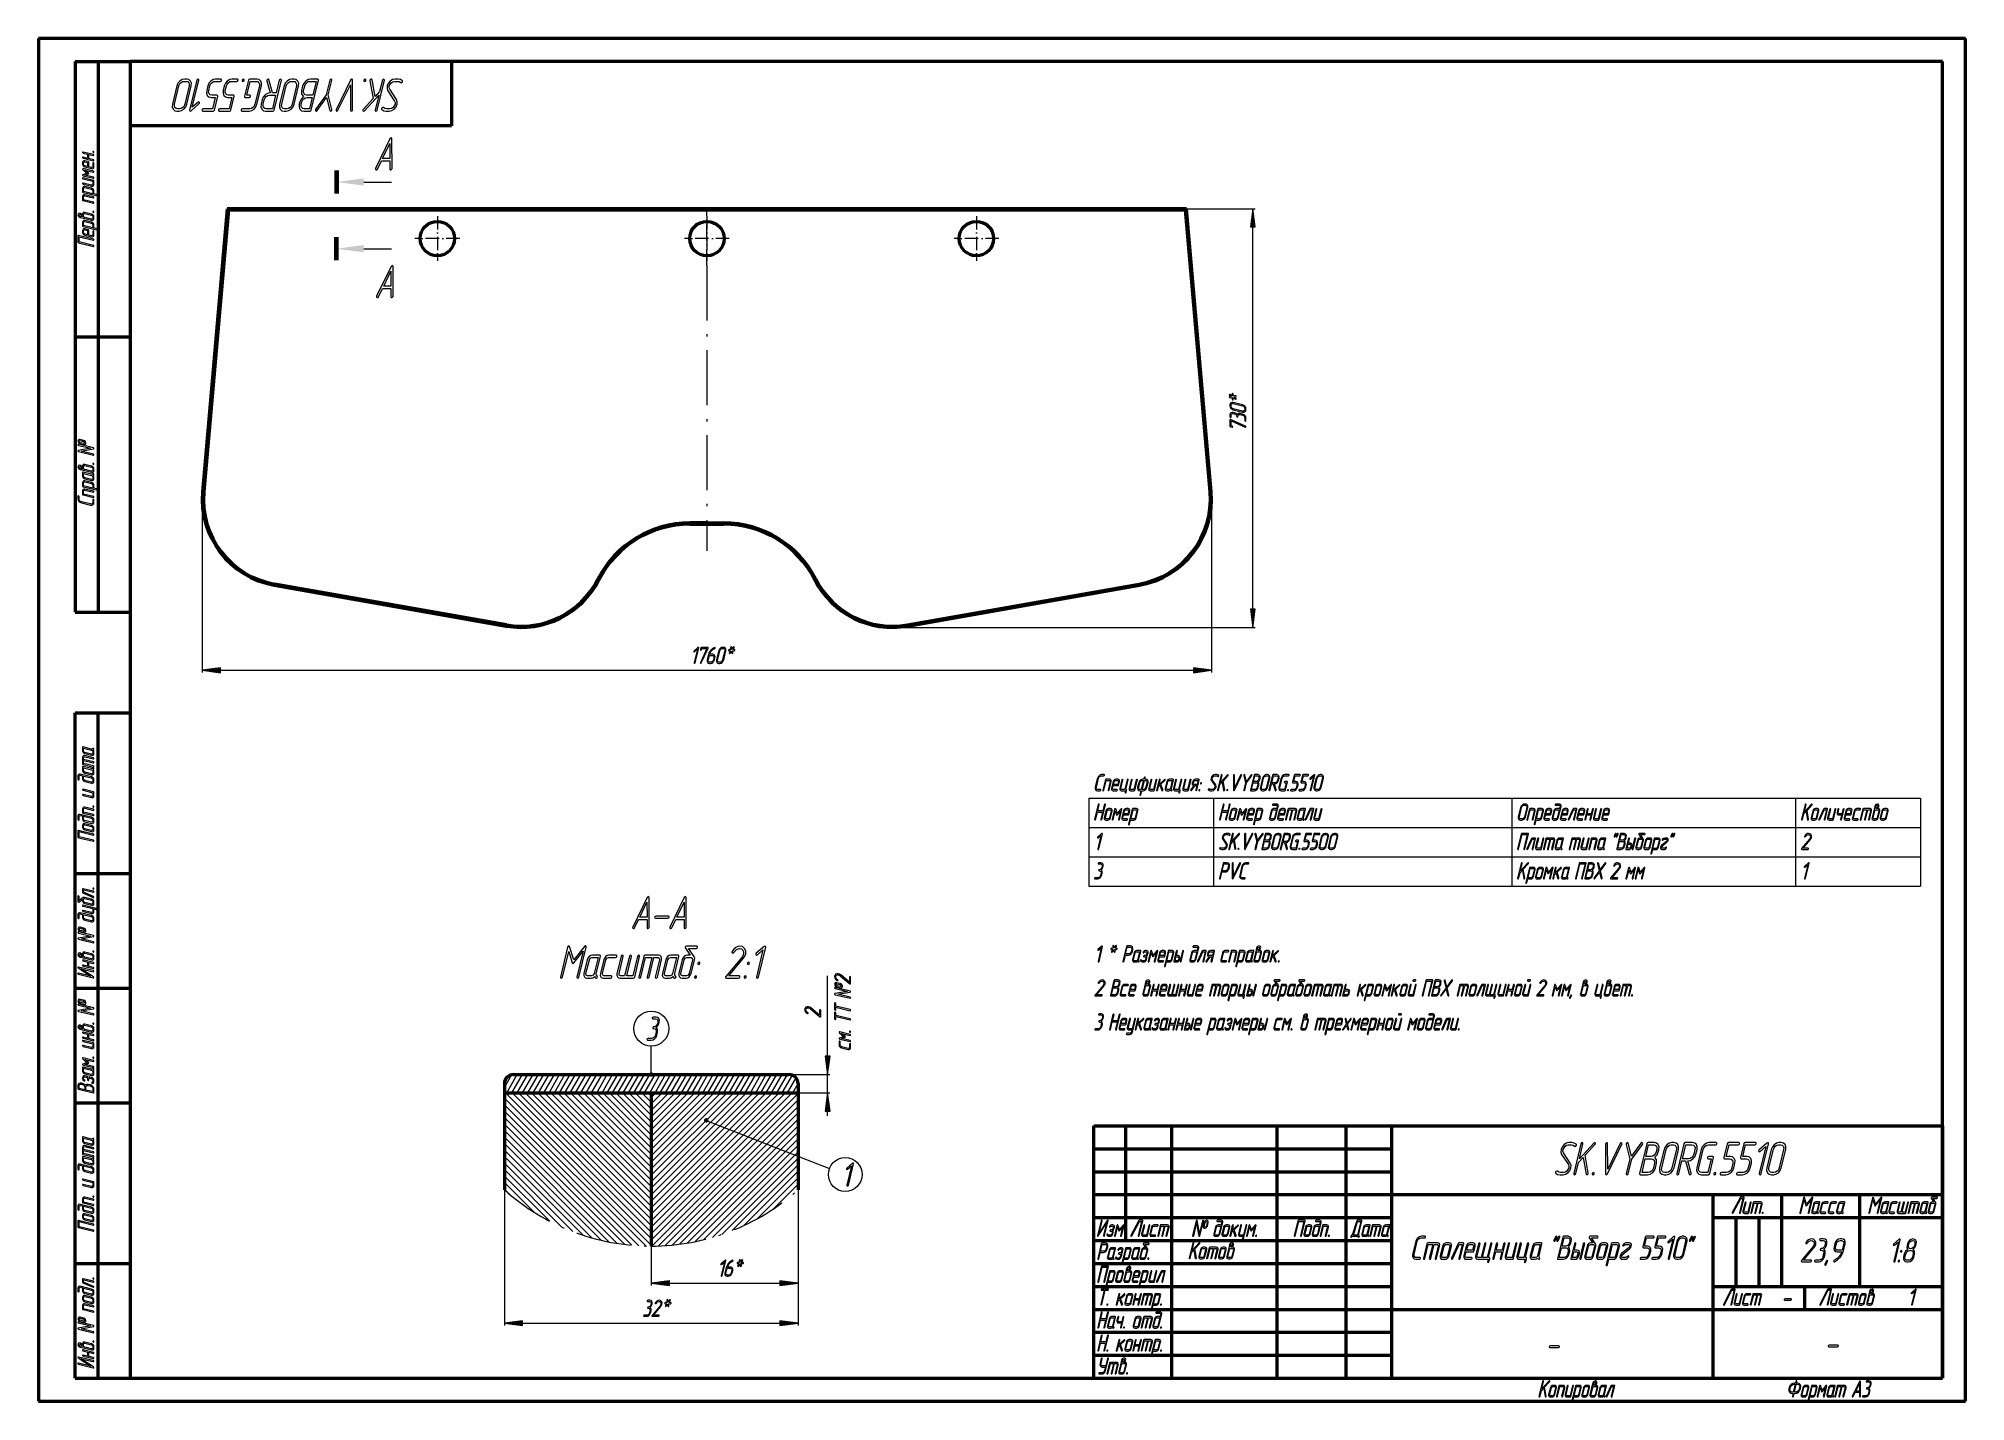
# Model space of a CAD drawing. Extents: x 0 to 420, y 0 to 297.
import ezdxf

# ---------------------------------------------------------------- set-up
doc = ezdxf.new("R2010")
doc.units = 0
doc.linetypes.add('DASHDOT', pattern=[18.5, 12, -3, 0.5, -3])

msp = doc.modelspace()

# ---------------------------------------------------------------- linework, layer by layer
at = {"color": 7, "lineweight": 50}
for p, q in [((0, 297), (0, 0)), ((420, 297), (0, 297)), ((20, 297), (0, 297)), ((420, 0), (420, 297)), ((8, 292), (8, 172)), ((8, 292), (20, 292)), ((13, 292), (13, 172)), ((415, 292), (20, 292)), ((20, 292), (20, 5)), ((90, 292), (90, 278)), ((415, 5), (415, 292)), ((90, 278), (20, 278)), ((41.142311, 259.904663), (35.745934, 198.223785)), ((35.99498, 198.201996), (41.371391, 259.654663)), ((41.371391, 259.654663), (35.99498, 198.201996)), ((41.142311, 259.904663), (41.256851, 259.779663)), ((250.204956, 259.904663), (41.142311, 259.904663)), ((41.371391, 259.654663), (249.975861, 259.654663)), ((249.975861, 259.654663), (41.371391, 259.654663)), ((255.35228, 198.201996), (249.975861, 259.654663)), ((255.35228, 198.201996), (249.975861, 259.654663)), ((250.204956, 259.904663), (250.090408, 259.779663)), ((255.601318, 198.223785), (250.204956, 259.904663)), ((8, 232), (20, 232)), ((145.67363, 191.404678), (141.964905, 191.404678)), ((141.964905, 191.404678), (149.382355, 191.404678)), ((141.964905, 191.154678), (149.382355, 191.154678)), ((145.67363, 191.404678), (149.382355, 191.404678)), ((51.374313, 177.856476), (101.923248, 168.943329)), ((101.96666, 169.189529), (51.417725, 178.102676)), ((51.417725, 178.102676), (101.96666, 169.189529)), ((189.3806, 169.189529), (239.929535, 178.102676)), ((189.3806, 169.189529), (239.929535, 178.102676)), ((189.424011, 168.943329), (239.972946, 177.856476)), ((8, 172), (20, 172)), ((8, 5), (8, 150)), ((8, 150), (20, 150)), ((13, 5), (13, 150)), ((8, 115), (20, 115)), ((8, 90), (20, 90)), ((101.545898, 69.19162), (101.545898, 67.19162)), ((103.545898, 71.19162), (163.545898, 71.19162)), ((165.545898, 69.19162), (165.545898, 67.19162)), ((8, 65), (20, 65)), ((101.545898, 67.19162), (133.545898, 67.19162)), ((101.545898, 67.19162), (101.545898, 46.070831)), ((101.545898, 67.19162), (101.545898, 46.070831)), ((101.545898, 67.19162), (165.545898, 67.19162)), ((133.545898, 67.19162), (165.545898, 67.19162)), ((133.545898, 67.19162), (133.545898, 33.792816)), ((133.545898, 67.19162), (133.545898, 33.792816)), ((165.545898, 67.19162), (165.545898, 46.070831)), ((230, 5), (230, 60)), ((230, 60), (415, 60)), ((237, 35), (237, 60)), ((247, 5), (247, 60)), ((270, 5), (270, 60)), ((285, 5), (285, 60)), ((295, 5), (295, 60)), ((415, 60), (415, 5)), ((230, 55), (295, 55)), ((230, 50), (295, 50)), ((230, 45), (295, 45)), ((295, 45), (415, 45)), ((365, 5), (365, 45)), ((380, 25), (380, 45)), ((397, 25), (397, 45)), ((230, 40), (295, 40)), ((230, 40), (295, 40)), ((365, 40), (415, 40)), ((370, 25), (370, 40)), ((375, 25), (375, 40)), ((230, 35), (295, 35)), ((230, 35), (295, 35)), ((8, 30), (20, 30)), ((230, 30), (295, 30)), ((230, 25), (295, 25)), ((365, 25), (415, 25)), ((385, 20), (385, 25)), ((230, 20), (295, 20)), ((295, 20), (415, 20)), ((230, 15), (295, 15)), ((230, 10), (295, 10)), ((8, 5), (20, 5)), ((20, 5), (415, 5)), ((230, 5), (415, 5)), ((0, 0), (420, 0))]:
    msp.add_line(p, q, dxfattribs=at)
at = {"color": 7, "lineweight": 100}
for p, q in [((64.939812, 268.221436), (64.939812, 263.221436)), ((64.939812, 248.688873), (64.939812, 253.688873))]:
    msp.add_line(p, q, dxfattribs=at)
at = {"color": 7, "lineweight": 13}
for p, q in [((70.888481, 265.721436), (76.939812, 265.721436)), ((41.256851, 259.779663), (35.870453, 198.212891)), ((250.090408, 259.779663), (41.256851, 259.779663)), ((255.476807, 198.212891), (250.090408, 259.779663)), ((250.204956, 259.904663), (265.16745, 259.904663)), ((264.66745, 172.620453), (264.66745, 255.938904)), ((70.888481, 251.188873), (76.939812, 251.188873)), ((35.870453, 198.212891), (35.745934, 198.223785)), ((255.476807, 198.212891), (255.601318, 198.223785)), ((35.67363, 196.567825), (35.67363, 158.798172)), ((255.67363, 196.567825), (255.67363, 158.798172)), ((141.964905, 191.279678), (141.964905, 191.154678)), ((141.964905, 191.279678), (149.382355, 191.279678)), ((149.382355, 191.279678), (149.382355, 191.154678)), ((51.396019, 177.979568), (51.374313, 177.856476)), ((51.396019, 177.979568), (101.944954, 169.066437)), ((122.034973, 179.075134), (122.146309, 179.018311)), ((169.312286, 179.075134), (169.200943, 179.018311)), ((189.402313, 169.066437), (239.951233, 177.979568)), ((239.951233, 177.979568), (239.972946, 177.856476)), ((101.944954, 169.066437), (101.923248, 168.943329)), ((186.124695, 168.654678), (265.16745, 168.654678)), ((189.402313, 169.066437), (189.424011, 168.943329)), ((39.639412, 159.298172), (251.707855, 159.298172)), ((228.934967, 131.424667), (410.184998, 131.424667)), ((228.934967, 131.424667), (228.934967, 112.214134)), ((256.134979, 131.424667), (256.134979, 112.214134)), ((321.134979, 131.424667), (321.134979, 112.214134)), ((382.984985, 131.424667), (382.984985, 112.214134)), ((410.184998, 131.424667), (410.184998, 112.214134)), ((228.934967, 125.021156), (410.184998, 125.021156)), ((228.934967, 118.617645), (410.184998, 118.617645)), ((228.934967, 112.214134), (410.184998, 112.214134)), ((171.997528, 75.157379), (171.997528, 92.71994)), ((133.545898, 71.19162), (133.545898, 77.380165)), ((101.545898, 68.340363), (103.171463, 71.155914)), ((102.037369, 67.19162), (104.346771, 71.19162)), ((103.19207, 67.19162), (105.501465, 71.19162)), ((104.346771, 67.19162), (106.656174, 71.19162)), ((105.501465, 67.19162), (107.810867, 71.19162)), ((106.656174, 67.19162), (108.965576, 71.19162)), ((107.810867, 67.19162), (110.12027, 71.19162)), ((108.965576, 67.19162), (111.274979, 71.19162)), ((110.12027, 67.19162), (112.429672, 71.19162)), ((111.274979, 67.19162), (113.584373, 71.19162)), ((112.429672, 67.19162), (114.739075, 71.19162)), ((113.584373, 67.19162), (115.893776, 71.19162)), ((114.739075, 67.19162), (117.048477, 71.19162)), ((115.893776, 67.19162), (118.203171, 71.19162)), ((117.048477, 67.19162), (119.35788, 71.19162)), ((118.203171, 67.19162), (120.512573, 71.19162)), ((119.35788, 67.19162), (121.667282, 71.19162)), ((120.512573, 67.19162), (122.821976, 71.19162)), ((121.667282, 67.19162), (123.976685, 71.19162)), ((122.821976, 67.19162), (125.131378, 71.19162)), ((123.976685, 67.19162), (126.286079, 71.19162)), ((125.131378, 67.19162), (127.440781, 71.19162)), ((126.286079, 67.19162), (128.59549, 71.19162)), ((127.440781, 67.19162), (129.750183, 71.19162)), ((128.59549, 67.19162), (130.904877, 71.19162)), ((129.750183, 67.19162), (132.059586, 71.19162)), ((130.904877, 67.19162), (133.214279, 71.19162)), ((132.059586, 67.19162), (134.368988, 71.19162)), ((133.214279, 67.19162), (135.523682, 71.19162)), ((134.368988, 67.19162), (136.678391, 71.19162)), ((135.523682, 67.19162), (137.833084, 71.19162)), ((136.678391, 67.19162), (138.987793, 71.19162)), ((137.833084, 67.19162), (140.142487, 71.19162)), ((138.987793, 67.19162), (141.29718, 71.19162)), ((140.142487, 67.19162), (142.451889, 71.19162)), ((141.29718, 67.19162), (143.606583, 71.19162)), ((142.451889, 67.19162), (144.761292, 71.19162)), ((143.606583, 67.19162), (145.915985, 71.19162)), ((144.761292, 67.19162), (147.070694, 71.19162)), ((145.915985, 67.19162), (148.225388, 71.19162)), ((147.070694, 67.19162), (149.380096, 71.19162)), ((148.225388, 67.19162), (150.53479, 71.19162)), ((149.380096, 67.19162), (151.689499, 71.19162)), ((150.53479, 67.19162), (152.844193, 71.19162)), ((151.689499, 67.19162), (153.998886, 71.19162)), ((152.844193, 67.19162), (155.153595, 71.19162)), ((153.998886, 67.19162), (156.308289, 71.19162)), ((155.153595, 67.19162), (157.462997, 71.19162)), ((156.308289, 67.19162), (158.617691, 71.19162)), ((157.462997, 67.19162), (159.7724, 71.19162)), ((158.617691, 67.19162), (160.927094, 71.19162)), ((159.7724, 67.19162), (162.081802, 71.19162)), ((160.927094, 67.19162), (163.236496, 71.19162)), ((162.081802, 67.19162), (164.304611, 71.041656)), ((163.236496, 67.19162), (165.110748, 70.437897)), ((163.545898, 71.19162), (172.497528, 71.19162)), ((164.391205, 67.19162), (165.545898, 69.19162)), ((171.997528, 67.19162), (171.997528, 71.19162)), ((133.545898, 34.024261), (101.545898, 66.024261)), ((132.346558, 33.809357), (101.545898, 64.610016)), ((130.871399, 33.870331), (101.545898, 63.195831)), ((133.545898, 35.438446), (101.792725, 67.19162)), ((133.545898, 36.852631), (103.20694, 67.19162)), ((133.545898, 38.266876), (104.621155, 67.19162)), ((133.545898, 39.681061), (106.035362, 67.19162)), ((133.545898, 41.095306), (107.449577, 67.19162)), ((133.545898, 42.509491), (108.863792, 67.19162)), ((133.545898, 43.923737), (110.278, 67.19162)), ((133.545898, 45.337921), (111.692215, 67.19162)), ((133.545898, 46.752167), (113.10643, 67.19162)), ((133.545898, 48.166351), (114.520645, 67.19162)), ((133.545898, 49.580597), (115.93486, 67.19162)), ((133.545898, 50.994781), (117.349075, 67.19162)), ((133.545898, 52.409027), (118.76329, 67.19162)), ((133.545898, 53.823212), (120.177498, 67.19162)), ((133.545898, 55.237457), (121.591713, 67.19162)), ((133.545898, 56.651642), (123.005928, 67.19162)), ((133.545898, 58.065887), (124.420135, 67.19162)), ((133.545898, 59.480072), (125.834351, 67.19162)), ((133.545898, 60.894318), (127.248566, 67.19162)), ((133.545898, 62.308502), (128.662781, 67.19162)), ((133.545898, 63.722687), (130.076996, 67.19162)), ((133.545898, 65.136932), (131.491211, 67.19162)), ((133.545898, 66.551117), (132.905426, 67.19162)), ((133.545898, 36.492279), (164.245255, 67.19162)), ((133.545898, 37.906464), (162.831039, 67.19162)), ((133.545898, 39.320709), (161.416824, 67.19162)), ((133.545898, 40.734894), (160.002609, 67.19162)), ((133.545898, 42.149139), (158.588394, 67.19162)), ((133.545898, 43.563324), (157.174179, 67.19162)), ((133.545898, 44.97757), (155.759964, 67.19162)), ((133.545898, 46.391754), (154.345749, 67.19162)), ((133.545898, 47.806), (152.931549, 67.19162)), ((133.545898, 49.220184), (151.517334, 67.19162)), ((133.545898, 50.63443), (150.103119, 67.19162)), ((133.545898, 52.048615), (148.688904, 67.19162)), ((133.545898, 53.46286), (147.274689, 67.19162)), ((133.545898, 54.877045), (145.860474, 67.19162)), ((133.545898, 56.291229), (144.446259, 67.19162)), ((133.545898, 57.705475), (143.032043, 67.19162)), ((133.545898, 59.119659), (141.617828, 67.19162)), ((133.545898, 60.533905), (140.203613, 67.19162)), ((133.545898, 61.94809), (138.789398, 67.19162)), ((133.545898, 63.362335), (137.375198, 67.19162)), ((133.545898, 64.77652), (135.960983, 67.19162)), ((133.545898, 66.190765), (134.546768, 67.19162)), ((133.545898, 35.078033), (165.545898, 67.078033)), ((133.67627, 33.79422), (165.545898, 65.663849)), ((135.117676, 33.821381), (165.545898, 64.249603)), ((165.545898, 67.19162), (172.497528, 67.19162)), ((171.997528, 62.19162), (171.997528, 63.225861)), ((129.349487, 33.977997), (101.545898, 61.781586)), ((127.767578, 34.145721), (101.545898, 60.367401)), ((126.125244, 34.37381), (101.545898, 58.953156)), ((136.601334, 33.890839), (165.545898, 62.835419)), ((138.141525, 34.016815), (165.545898, 61.421173)), ((139.73381, 34.194916), (165.545898, 60.006989)), ((145.545898, 61.19162), (172.40123, 50.734993)), ((124.410896, 34.673981), (101.545898, 57.538971)), ((122.608337, 35.062286), (101.545898, 56.124725)), ((120.705429, 35.550995), (101.545898, 54.710541)), ((141.397156, 34.444), (165.545898, 58.592804)), ((143.133301, 34.765961), (165.545898, 57.178558)), ((144.956848, 35.175323), (165.545898, 55.764374)), ((118.677658, 36.164581), (101.545898, 53.296295)), ((116.490906, 36.937103), (101.545898, 51.882111)), ((114.077377, 37.936432), (101.545898, 50.467865)), ((146.887878, 35.692108), (165.545898, 54.350128)), ((148.95401, 36.344025), (165.545898, 52.935944)), ((151.19429, 37.170074), (165.545898, 51.521698)), ((111.335312, 39.264252), (101.545898, 49.05368)), ((107.997986, 41.187347), (101.545898, 47.639435)), ((102.714371, 45.056793), (101.545898, 46.22525)), ((153.672546, 38.234161), (165.545898, 50.107513)), ((156.531845, 39.67923), (165.545898, 48.693268)), ((160.126892, 41.860077), (165.545898, 47.279083)), ((101.545898, 46.070831), (101.545898, 16.487701)), ((165.545898, 46.070831), (165.545898, 16.487701)), ((165.545898, 46.070831), (165.545898, 25.223785)), ((133.545898, 33.792816), (133.545898, 25.223785)), ((137.511673, 25.723785), (161.580124, 25.723785)), ((105.511673, 16.987701), (161.580124, 16.987701))]:
    msp.add_line(p, q, dxfattribs=at)
at = {"color": 7, "linetype": 'DASHDOT', "lineweight": 13, "ltscale": 0.24375}
for p, q in [((86.92363, 258.279663), (86.92363, 248.529678)), ((145.67363, 258.279663), (145.67363, 248.529678)), ((204.42363, 258.279663), (204.42363, 248.529678)), ((91.79863, 253.404678), (82.04863, 253.404678)), ((150.54863, 253.404678), (140.79863, 253.404678)), ((209.29863, 253.404678), (199.54863, 253.404678))]:
    msp.add_line(p, q, dxfattribs=at)
at = {"color": 7, "linetype": 'DASHDOT', "lineweight": 13, "ltscale": 0.2925}
msp.add_line((145.67363, 247.554672), (145.67363, 259.254669), dxfattribs=at)
at = {"color": 7, "linetype": 'DASHDOT', "lineweight": 13}
msp.add_line((145.67363, 247.554672), (145.67363, 185.369263), dxfattribs=at)
at = {"color": 7, "lineweight": 13}
for points in [[(30.140789, 286.668121), (29.173683, 282.666687), (29.136841, 282.093567), (29.31184, 281.602356), (29.680264, 281.274872), (30.168419, 281.162292), (30.619736, 281.162292), (31.172367, 281.285095), (31.688156, 281.612579), (32.093418, 282.103821), (32.323685, 282.666687), (33.290787, 286.668121), (33.336842, 287.241241), (33.143421, 287.722229), (32.793419, 288.059937), (32.305264, 288.162292), (31.853947, 288.162292), (31.310524, 288.059937), (30.785526, 287.722229), (30.38026, 287.241241)], [(30.592106, 286.668121), (30.757893, 287.067261), (31.024998, 287.374268), (31.375, 287.599426), (31.734211, 287.660828), (32.185524, 287.660828), (32.507893, 287.599426), (32.738155, 287.374268), (32.867104, 287.057037), (32.839474, 286.668121), (31.872368, 282.666687), (31.724998, 282.288025), (31.448685, 281.960541), (31.107895, 281.745636), (30.739471, 281.663757), (30.288158, 281.663757), (29.96579, 281.745636), (29.726315, 281.960541), (29.606579, 282.288025), (29.625, 282.666687)], [(34.497368, 287.916687), (32.922367, 281.418121), (32.950001, 281.233917), (33.097366, 281.172516), (33.263157, 281.244171), (34.967106, 282.738312), (35.086842, 282.912292), (35.049999, 283.086273), (34.911842, 283.168152), (34.736843, 283.086273), (33.521053, 282.011719), (34.948685, 287.916687), (34.911842, 288.100891), (34.773682, 288.162292), (34.598682, 288.100891)], [(36.892105, 286.668152), (36.65263, 285.665222), (36.615788, 285.092102), (36.790787, 284.611115), (37.149998, 284.28363), (37.628944, 284.171051), (38.531578, 284.171051), (37.932892, 281.663757), (35.915787, 281.663757), (35.722366, 281.581879), (35.621052, 281.418152), (35.648682, 281.244171), (35.796051, 281.162292), (38.043419, 281.162292), (38.227631, 281.233917), (38.319736, 281.418152), (39.047367, 284.416687), (39.038155, 284.611115), (38.890789, 284.672516), (37.757893, 284.672516), (37.435524, 284.744171), (37.18684, 284.959076), (37.076313, 285.28656), (37.103947, 285.665222), (37.343418, 286.668152), (37.5, 287.057037), (37.767105, 287.374268), (38.117104, 287.599426), (38.476315, 287.660828), (39.609207, 287.660828), (39.793419, 287.742706), (39.894733, 287.916687), (39.876312, 288.090637), (39.728947, 288.162292), (38.59605, 288.162292), (38.06184, 288.059937), (37.536839, 287.722229), (37.131577, 287.241241)], [(40.49342, 286.668152), (40.253944, 285.665222), (40.217102, 285.092102), (40.392101, 284.611115), (40.751312, 284.28363), (41.230259, 284.171051), (42.132893, 284.171051), (41.534206, 281.663757), (39.517101, 281.663757), (39.323681, 281.581879), (39.222366, 281.418152), (39.249996, 281.244171), (39.397366, 281.162292), (41.644733, 281.162292), (41.828945, 281.233917), (41.921051, 281.418152), (42.648682, 284.416687), (42.639469, 284.611115), (42.492104, 284.672516), (41.359207, 284.672516), (41.036839, 284.744171), (40.788155, 284.959076), (40.677628, 285.28656), (40.705261, 285.665222), (40.944733, 286.668152), (41.101311, 287.057037), (41.36842, 287.374268), (41.718418, 287.599426), (42.077629, 287.660828), (43.210522, 287.660828), (43.394733, 287.742706), (43.496048, 287.916687), (43.477627, 288.090637), (43.330261, 288.162292), (42.197365, 288.162292), (41.663155, 288.059937), (41.138153, 287.722229), (40.732891, 287.241241)], [(45.734207, 287.916687), (44.886841, 284.416687), (44.905262, 284.232452), (45.052628, 284.171051), (45.946049, 284.171051), (46.139473, 284.25293), (46.231575, 284.416687), (46.222366, 284.600891), (46.074997, 284.672516), (45.40263, 284.672516), (46.121052, 287.660828), (47.474998, 287.660828), (47.797367, 287.599426), (48.02763, 287.374268), (48.156578, 287.057037), (48.128944, 286.668152), (47.161839, 282.666687), (47.014473, 282.288025), (46.738155, 281.960541), (46.397366, 281.745636), (46.028946, 281.663757), (44.453945, 281.663757), (44.260525, 281.581879), (44.15921, 281.418152), (44.18684, 281.244171), (44.334209, 281.162292), (45.90921, 281.162292), (46.461842, 281.285095), (46.977631, 281.612579), (47.382893, 282.103821), (47.613155, 282.666687), (48.580261, 286.668152), (48.626312, 287.241241), (48.432892, 287.722229), (48.082893, 288.059937), (47.594734, 288.162292), (46.019733, 288.162292), (45.835526, 288.100891)], [(44.55526, 287.660828), (44.739471, 287.742706), (44.840786, 287.916687), (44.822365, 288.090637), (44.674999, 288.162292), (44.481575, 288.080414), (44.389473, 287.916687), (44.407894, 287.732452)], [(50.514473, 285.163757), (50.459206, 285.163757), (49.915787, 285.051178), (49.399998, 284.723694), (48.985523, 284.242706), (48.746048, 283.669586), (48.506577, 282.666687), (48.469734, 282.093567), (48.644733, 281.602356), (49.013153, 281.274872), (49.501312, 281.162292), (51.076313, 281.162292), (51.260525, 281.233917), (51.352631, 281.418152), (52.927628, 287.916687), (52.899998, 288.100891), (52.761841, 288.162292), (52.577629, 288.100891), (52.476311, 287.916687), (51.803947, 285.163757), (51.030258, 285.163757), (50.219734, 288.03949), (50.164471, 288.141815), (50.063156, 288.162292), (49.888153, 288.090637), (49.77763, 287.916687), (49.768417, 287.78363)], [(53.517105, 286.668152), (52.549995, 282.666687), (52.513153, 282.093567), (52.688156, 281.602356), (53.056576, 281.274872), (53.544735, 281.162292), (53.996048, 281.162292), (54.548683, 281.285095), (55.064468, 281.612579), (55.469734, 282.103821), (55.699997, 282.666687), (56.667103, 286.668152), (56.713158, 287.241241), (56.519733, 287.722229), (56.169735, 288.059937), (55.681576, 288.162292), (55.230263, 288.162292), (54.68684, 288.059937), (54.161839, 287.722229), (53.756577, 287.241241)], [(53.968418, 286.668152), (54.134209, 287.067261), (54.401314, 287.374268), (54.751312, 287.599426), (55.110523, 287.660828), (55.56184, 287.660828), (55.884209, 287.599426), (56.114471, 287.374268), (56.243416, 287.057037), (56.215786, 286.668152), (55.24868, 282.666687), (55.101311, 282.288025), (54.824997, 281.960541), (54.484207, 281.745636), (54.115788, 281.663757), (53.664471, 281.663757), (53.342102, 281.745636), (53.102631, 281.960541), (52.982891, 282.288025), (53.001312, 282.666687)], [(60.848679, 288.162292), (59.273682, 288.162292), (58.757893, 288.049713), (58.232891, 287.712006), (57.799995, 287.231018), (57.560524, 286.668152), (57.321049, 285.665222), (57.330261, 284.877197), (57.726311, 284.334808), (57.228943, 283.812866), (56.94342, 283.168152), (56.823681, 282.666687), (56.786839, 282.083344), (56.961838, 281.602356), (57.330261, 281.274872), (57.809208, 281.162292), (59.163155, 281.162292), (59.347366, 281.233917), (59.439468, 281.418152), (61.014473, 287.916687), (61.00526, 288.100891)], [(60.49868, 287.660828), (59.780258, 284.672516), (58.435524, 284.672516), (58.113155, 284.744171), (57.864471, 284.959076), (57.744736, 285.28656), (57.772366, 285.665222), (58.011841, 286.668152), (58.177628, 287.067261), (58.444733, 287.374268), (58.794731, 287.599426), (59.153946, 287.660828)], [(63.160522, 284.733917), (63.934204, 287.916687), (63.897362, 288.100891), (63.759209, 288.162292), (63.584206, 288.100891), (63.482891, 287.916687), (62.709206, 284.733917), (60.397362, 281.540955), (60.33289, 281.407898), (60.360523, 281.233917), (60.507889, 281.162292), (60.728943, 281.295319), (62.78289, 284.130127), (63.482891, 281.295319), (63.639469, 281.162292), (63.83289, 281.233917), (63.934204, 281.407898), (63.943417, 281.540955)], [(64.864471, 281.489777), (64.846046, 281.418152), (64.87368, 281.244171), (65.011841, 281.172516), (65.15921, 281.223694), (65.26973, 281.35675), (67.968414, 286.913757), (67.986839, 281.35675), (68.042099, 281.223694), (68.152626, 281.172516), (68.336838, 281.244171), (68.438156, 281.418152), (68.447365, 281.489777), (68.42894, 287.937134), (68.392105, 288.111115), (68.272362, 288.162292), (67.996048, 287.937134)], [(74.351311, 285.491241), (73.338158, 284.375732), (72.684204, 288.019012), (72.628944, 288.131592), (72.527626, 288.162292), (72.352631, 288.090668), (72.242104, 287.92691), (72.232887, 287.875732), (72.232887, 287.804108), (72.923683, 283.925446), (70.75, 281.561401), (70.65789, 281.418152), (70.703941, 281.233917), (70.842102, 281.162292), (71.035522, 281.264618), (74.148682, 284.662292), (73.365784, 281.418152), (73.402626, 281.233917), (73.540787, 281.162292), (73.715782, 281.233917), (73.817101, 281.418152), (75.392097, 287.916687), (75.364471, 288.100891), (75.226311, 288.162292), (75.042099, 288.100891), (74.940788, 287.916687)], [(71.063156, 287.660828), (71.24736, 287.742706), (71.348679, 287.916687), (71.330261, 288.090668), (71.182892, 288.162292), (70.989471, 288.080414), (70.897362, 287.916687), (70.915787, 287.732452)], [(74.83947, 281.520477), (75.272362, 281.254395), (75.778946, 281.162292), (76.442101, 281.162292), (77.022362, 281.285095), (77.538155, 281.633057), (77.934204, 282.114044), (78.155258, 282.666687), (78.201309, 283.229553), (78.017097, 283.720764), (76.534203, 285.951752), (76.423683, 286.28949), (76.451309, 286.657898), (76.874992, 287.364044), (77.234207, 287.589203), (77.593414, 287.660828), (78.24736, 287.660828), (78.634209, 287.599426), (78.956573, 287.394745), (79.076309, 287.353821), (79.251312, 287.435669), (79.361839, 287.60965), (79.361839, 287.722229), (79.306572, 287.804108), (78.892097, 288.080414), (78.367104, 288.162292), (77.71315, 288.162292), (77.142097, 288.049713), (76.617104, 287.701752), (76.230255, 287.231018), (75.999992, 286.668152), (75.96315, 286.105286), (76.138153, 285.603821), (77.611839, 283.372833), (77.731575, 283.045319), (77.703941, 282.666687), (77.280258, 281.960541), (76.948677, 281.745636), (76.561836, 281.663757), (75.898682, 281.663757), (75.511841, 281.735382), (75.189468, 281.940063), (75.069733, 281.981018), (74.89473, 281.899139), (74.774994, 281.725159), (74.78421, 281.602356)], [(51.684208, 284.662292), (50.965786, 281.663757), (49.621048, 281.663757), (49.298683, 281.745636), (49.059208, 281.960541), (48.939472, 282.288025), (48.957893, 282.666687), (49.197365, 283.669586), (49.363155, 284.058502), (49.639473, 284.375732), (49.980263, 284.590637), (50.33947, 284.662292)], [(59.651314, 284.171051), (59.052628, 281.663757), (57.928944, 281.663757), (57.606575, 281.745636), (57.367104, 281.960541), (57.256577, 282.288025), (57.274998, 282.666687), (57.394733, 283.168152), (57.560524, 283.557037), (57.827629, 283.874268), (58.177628, 284.099426), (58.527626, 284.171051)], [(74.754211, 270.352295), (74.772629, 270.352295), (76.56868, 270.352295), (76.587105, 270.352295), (76.587105, 268.540894), (76.633156, 268.397614), (76.752892, 268.346436), (76.927895, 268.41806), (77.029205, 268.592041), (77.04763, 268.663696), (77.029205, 275.111053), (76.983154, 275.274811), (76.863419, 275.336212), (76.596313, 275.111053), (73.464737, 268.663696), (73.437103, 268.592041), (73.464737, 268.41806), (73.612106, 268.346436), (73.759476, 268.397614), (73.869995, 268.540894)], [(76.587105, 270.85376), (74.993683, 270.85376), (76.577896, 274.138824)], [(10.704678, 271.779266), (10.704678, 270.881256), (9.706871, 271.120728), (9.614765, 271.106903), (9.584064, 271.037842), (9.619883, 270.950317), (9.706871, 270.895081), (11.958333, 270.351654), (12.050438, 270.365448), (12.08114, 270.43454), (12.050438, 270.526642), (11.958333, 270.577301), (10.955409, 270.821381), (10.955409, 271.719421), (11.958333, 271.475342), (12.050438, 271.489136), (12.08114, 271.558228), (12.050438, 271.65033), (11.958333, 271.700989), (9.706871, 272.244415), (9.614765, 272.230591), (9.584064, 272.161499), (9.619883, 272.078613), (9.706871, 272.018738)], [(10.955409, 269.020721), (10.955409, 270.029266), (10.924707, 270.121399), (10.832602, 270.172028), (10.080409, 270.356262), (9.891081, 270.365448), (9.727339, 270.305603), (9.619883, 270.185852), (9.584064, 270.024658), (9.584064, 269.573364), (9.619883, 269.384552), (9.732455, 269.21875), (9.896198, 269.080597), (10.080409, 269.006897), (11.579678, 268.643097), (11.77924, 268.629272), (11.937865, 268.689148), (12.050438, 268.804291), (12.08114, 268.970062), (12.08114, 269.757568), (12.040204, 269.854279), (11.958333, 269.90033), (11.866227, 269.891113), (11.830409, 269.817444), (11.830409, 269.029938), (11.758771, 268.891785), (11.579678, 268.868744)], [(10.704678, 269.080597), (10.080409, 269.232574), (9.906432, 269.338501), (9.834795, 269.513489), (9.834795, 269.964813), (9.906432, 270.107574), (10.080409, 270.130585), (10.704678, 269.978607)], [(11.830409, 272.295074), (11.871345, 272.202972), (11.958333, 272.152313), (12.045321, 272.161499), (12.08114, 272.235199), (12.040204, 272.331909), (11.958333, 272.37796), (11.866227, 272.368744)], [(11.958333, 268.104279), (9.706871, 268.647705), (9.614765, 268.633881), (9.578947, 268.569397), (9.635233, 268.458893), (10.602339, 267.643738), (9.635233, 267.29837), (9.594297, 267.261505), (9.578947, 267.220062), (9.619883, 267.12796), (9.706871, 267.072693), (11.958333, 266.529266), (12.050438, 266.543091), (12.08114, 266.612183), (12.050438, 266.704285), (11.958333, 266.754944), (10.121345, 267.20166), (10.90424, 267.477966), (10.975877, 267.556244), (10.90424, 267.666779), (10.121345, 268.325317), (11.958333, 267.878632), (12.050438, 267.892426), (12.08114, 267.961517), (12.050438, 268.053619)], [(11.958333, 266.077972), (9.706871, 266.621368), (9.614765, 266.607574), (9.584064, 266.538483), (9.619883, 266.455597), (9.706871, 266.395721), (11.830409, 265.884552), (11.830409, 265.207581), (11.758772, 265.069397), (11.579678, 265.046387), (9.706871, 265.497711), (9.614765, 265.483887), (9.584064, 265.414795), (9.619883, 265.327301), (9.706871, 265.272034), (11.579678, 264.82074), (11.77924, 264.806915), (11.937865, 264.866791), (12.050438, 264.981903), (12.08114, 265.147705), (12.08114, 265.935211), (12.050438, 266.027313)], [(12.08114, 263.125977), (12.08114, 263.802948), (12.050438, 263.982574), (11.937865, 264.157562), (11.579678, 264.369415), (10.080409, 264.733215), (9.891082, 264.742432), (9.727339, 264.682556), (9.619883, 264.562836), (9.584064, 264.40625), (9.584064, 263.614136), (9.614765, 263.522034), (9.706871, 263.471375), (12.956141, 262.688477), (13.048245, 262.702301), (13.078947, 262.771393), (13.048245, 262.854279), (12.956141, 262.914154)], [(11.958333, 262.476654), (10.080409, 262.932556), (9.891082, 262.941772), (9.727339, 262.881897), (9.619883, 262.762177), (9.584064, 262.600983), (9.584064, 261.813477), (9.614765, 261.721375), (9.706871, 261.670715), (11.958333, 261.127289), (12.050438, 261.141113), (12.081141, 261.210205), (12.050438, 261.302307), (11.958333, 261.352966), (9.834795, 261.868744), (9.834795, 262.541107), (9.906432, 262.683868), (10.080409, 262.706909), (11.958333, 262.250977), (12.050438, 262.264801), (12.081141, 262.333893), (12.050438, 262.425995)], [(11.835526, 263.185852), (9.834795, 263.669403), (9.834795, 264.346375), (9.906432, 264.484528), (10.080409, 264.507568), (11.579678, 264.143738), (11.758772, 264.033234), (11.835526, 263.862823)], [(9.584064, 258.470062), (9.491959, 258.598999), (9.394737, 258.723358), (9.230994, 258.843079), (9.16959, 258.870728), (9.082603, 258.898346), (8.872807, 258.91217), (8.709064, 258.847687), (8.616959, 258.727966), (8.586257, 258.566772), (8.709064, 258.230591), (8.872807, 258.083221), (9.082603, 258.000336), (10.080409, 257.760864), (11.579679, 257.397034), (11.774122, 257.383209), (11.932749, 257.447693), (12.045321, 257.562836), (12.081141, 257.728607), (12.081141, 258.175323), (12.045321, 258.359528), (11.932749, 258.534546), (11.579679, 258.746368), (10.080409, 259.110199), (9.891082, 259.119415), (9.727339, 259.05954), (9.619883, 258.939789), (9.584064, 258.778625)], [(9.584064, 258.106262), (9.082603, 258.225983), (8.898392, 258.336517), (8.831871, 258.506897), (8.898392, 258.654266), (9.082603, 258.672699), (9.16959, 258.631256), (9.236111, 258.580597), (9.266813, 258.543762), (9.451023, 258.308868)], [(12.081141, 255.702301), (12.081141, 256.379272), (12.050439, 256.558868), (11.937865, 256.733887), (11.579679, 256.94574), (10.080409, 257.30954), (9.891082, 257.318756), (9.727339, 257.258881), (9.619883, 257.13916), (9.584064, 256.982574), (9.584064, 256.19046), (9.614766, 256.098358), (9.706871, 256.047699), (12.956141, 255.264801), (13.048245, 255.278625), (13.078947, 255.347702), (13.048245, 255.430588), (12.956141, 255.490463)], [(11.579679, 258.520721), (11.758772, 258.414795), (11.830409, 258.235199), (11.830409, 257.788483), (11.758772, 257.645721), (11.579679, 257.622711), (10.080409, 257.986511), (9.906433, 258.092438), (9.834795, 258.272034), (9.834795, 258.71875), (9.906433, 258.861511), (10.080409, 258.884552)], [(11.835526, 255.762177), (9.834795, 256.245728), (9.834795, 256.922699), (9.906433, 257.060852), (10.080409, 257.083893), (11.579679, 256.720062), (11.758772, 256.609528), (11.835526, 256.439148)], [(11.830409, 259.248352), (11.871345, 259.15625), (11.958333, 259.105591), (12.045321, 259.114807), (12.081141, 259.188477), (12.040204, 259.285187), (11.958333, 259.331238), (11.866228, 259.322052)], [(265.189545, 255.938904), (264.66745, 259.904663), (264.145355, 255.938904)], [(11.958333, 253.256912), (8.709064, 254.044403), (8.616959, 254.035202), (8.581141, 253.961517), (8.581141, 252.607559), (8.616959, 252.515457), (8.709064, 252.469406), (11.958334, 251.681915), (12.050439, 251.695724), (12.081141, 251.764801), (12.050439, 251.856903), (11.958333, 251.907562), (8.831871, 252.662827), (8.831871, 253.786514), (11.958333, 253.03125), (12.050439, 253.049667), (12.081141, 253.118744), (12.050439, 253.206253)], [(10.955409, 254.173355), (10.955409, 255.181915), (10.924707, 255.274017), (10.832603, 255.324677), (10.080409, 255.508881), (9.891082, 255.518097), (9.727339, 255.458221), (9.619883, 255.338486), (9.584064, 255.177307), (9.584064, 254.725983), (9.619883, 254.53717), (9.732456, 254.371384), (9.896198, 254.233231), (10.080409, 254.159546), (11.579679, 253.795731), (11.77924, 253.781906), (11.937865, 253.841782), (12.050439, 253.956909), (12.081141, 254.122696), (12.081141, 254.910202), (12.040205, 255.006912), (11.958333, 255.052963), (11.866228, 255.043747), (11.830409, 254.970062), (11.830409, 254.182571), (11.758772, 254.044403), (11.579679, 254.021378)], [(10.704679, 254.233231), (10.080409, 254.385193), (9.906433, 254.491119), (9.834795, 254.666122), (9.834795, 255.117432), (9.906433, 255.260193), (10.080409, 255.283218), (10.704679, 255.131256)], [(74.988106, 242.535522), (75.006523, 242.535522), (76.802574, 242.535522), (76.820999, 242.535522), (76.820999, 240.724121), (76.86705, 240.580841), (76.986786, 240.529678), (77.161789, 240.601318), (77.263107, 240.775299), (77.281525, 240.846924), (77.263107, 247.294296), (77.217049, 247.458038), (77.097313, 247.51944), (76.830208, 247.294296), (73.698631, 240.846924), (73.670998, 240.775299), (73.698631, 240.601318), (73.846001, 240.529678), (73.99337, 240.580841), (74.103889, 240.724121)], [(76.820999, 243.036987), (75.227577, 243.036987), (76.81179, 246.322083)], [(260.168915, 219.126724), (259.728851, 219.430664), (259.66745, 219.458298), (259.580444, 219.444473), (259.544647, 219.370789), (259.616272, 219.260269), (260.015411, 218.983948), (259.616272, 218.901062), (259.544647, 218.813553), (259.585571, 218.726059), (259.66745, 218.670792), (259.728851, 218.670792), (260.168915, 218.762909), (260.168915, 218.357635), (260.209839, 218.265533), (260.291718, 218.219482), (260.38382, 218.224091), (260.419647, 218.297775), (260.419647, 218.703033), (260.859711, 218.399078), (260.921112, 218.37146), (261.008087, 218.385269), (261.043915, 218.458954), (260.97229, 218.574081), (260.573151, 218.850403), (260.97229, 218.933289), (261.043915, 219.01619), (261.008087, 219.108292), (260.921112, 219.158951), (260.859711, 219.158951), (260.419647, 219.066849), (260.419647, 219.472107), (260.378723, 219.568817), (260.291718, 219.619476), (260.204712, 219.605667), (260.168915, 219.531982)], [(262.42038, 217.160278), (260.419647, 217.643829), (260.133087, 217.662247), (259.887482, 217.574738), (259.723755, 217.390533), (259.66745, 217.146454), (259.66745, 216.920792), (259.728851, 216.644485), (259.892578, 216.386581), (260.138214, 216.18396), (260.419647, 216.068817), (262.42038, 215.585266), (262.706909, 215.562241), (262.947418, 215.658951), (263.116272, 215.833954), (263.16745, 216.078033), (263.16745, 216.303696), (263.116272, 216.575409), (262.947418, 216.837906), (262.706909, 217.040527)], [(261.253723, 215.051056), (260.992737, 215.299744), (260.67038, 215.442505), (260.419647, 215.50238), (260.133087, 215.520798), (259.887482, 215.437897), (259.723755, 215.258301), (259.66745, 215.009613), (259.66745, 214.558304), (259.708374, 214.466187), (259.79538, 214.420135), (259.882355, 214.424744), (259.918182, 214.498428), (259.918182, 214.949738), (259.959106, 215.11554), (260.066589, 215.230667), (260.230316, 215.290527), (260.419647, 215.281326), (260.67038, 215.221451), (260.864807, 215.138565), (261.023438, 215.000397), (261.136017, 214.830002), (261.166718, 214.650406), (261.207642, 214.558304), (261.294647, 214.503036), (261.381622, 214.516846), (261.41745, 214.59053), (261.41745, 214.701065), (261.458374, 214.866852), (261.565857, 214.986588), (261.729584, 215.041855), (261.918915, 215.02803), (262.42038, 214.908295), (262.614807, 214.830002), (262.773438, 214.696457), (262.886017, 214.521454), (262.916718, 214.33725), (262.916718, 213.775406), (262.957642, 213.683304), (263.044647, 213.632645), (263.131622, 213.641846), (263.16745, 213.71553), (263.16745, 214.277374), (263.116272, 214.549088), (262.947418, 214.811584), (262.706909, 215.014221), (262.42038, 215.133957), (261.918915, 215.253693), (261.524902, 215.244476)], [(262.42038, 216.934616), (262.619934, 216.851715), (262.773438, 216.71817), (262.886017, 216.543167), (262.916718, 216.363556), (262.916718, 216.137909), (262.886017, 215.976715), (262.773438, 215.861588), (262.614807, 215.797119), (262.42038, 215.810928), (260.419647, 216.294479), (260.230316, 216.368164), (260.066589, 216.506317), (259.959106, 216.676712), (259.918182, 216.860931), (259.918182, 217.086594), (259.959106, 217.247772), (260.066589, 217.367508), (260.230316, 217.427368), (260.419647, 217.418167)], [(259.820953, 213.964218), (259.785156, 213.978027), (259.703278, 213.964218), (259.66745, 213.890533), (259.66745, 212.536591), (259.703278, 212.444489), (259.79538, 212.398422), (260.168915, 212.30632), (260.261017, 212.315536), (260.291718, 212.389221), (260.261017, 212.476715), (260.168915, 212.531982), (259.918182, 212.591858), (259.918182, 213.687897), (263.013947, 212.297119), (263.049744, 212.283295), (263.136749, 212.301712), (263.16745, 212.370804), (263.141876, 212.444489), (263.070221, 212.504349)], [(11.958333, 207.765793), (8.709064, 208.553299), (8.616959, 208.534882), (8.581141, 208.46579), (8.616959, 208.378296), (8.709064, 208.327637), (11.39035, 207.678299), (8.657894, 207.199341), (8.596491, 207.167114), (8.581141, 207.116455), (8.616959, 207.028961), (8.709064, 206.978302), (11.958333, 206.190796), (12.050438, 206.204605), (12.08114, 206.273697), (12.050438, 206.365799), (11.958333, 206.416458), (9.277046, 207.065796), (12.009502, 207.540131), (12.065789, 207.572372), (12.08114, 207.623032), (12.050438, 207.710526)], [(9.834795, 209.400665), (9.082602, 209.580261), (8.872807, 209.594086), (8.709064, 209.53421), (8.616959, 209.414474), (8.586257, 209.253296), (8.709064, 208.917114), (8.872807, 208.765137), (9.082602, 208.682236), (9.834795, 208.50264), (10.04459, 208.484222), (10.208333, 208.553299), (10.300438, 208.673035), (10.33114, 208.834213), (10.208333, 209.170395), (10.04459, 209.313171)], [(9.834795, 209.175003), (10.024122, 209.059875), (10.080409, 208.894089), (10.019005, 208.751328), (9.834795, 208.728302), (9.082602, 208.907898), (8.898392, 209.018433), (8.831871, 209.19342), (8.898392, 209.336182), (9.082602, 209.354614)], [(9.584064, 203.533554), (9.491959, 203.662506), (9.394736, 203.78685), (9.230993, 203.906586), (9.16959, 203.934219), (9.082602, 203.961853), (8.872807, 203.975662), (8.709064, 203.911194), (8.616959, 203.791458), (8.586257, 203.630264), (8.709064, 203.294083), (8.872807, 203.146713), (9.082603, 203.063828), (10.080409, 202.824341), (11.579679, 202.460526), (11.774122, 202.446716), (11.932749, 202.511185), (12.045321, 202.626328), (12.081141, 202.792114), (12.081141, 203.238815), (12.045321, 203.423035), (11.932749, 203.598038), (11.579679, 203.809875), (10.080409, 204.173691), (9.891082, 204.182907), (9.727339, 204.123032), (9.619883, 204.003296), (9.584064, 203.842117)], [(9.584064, 203.169739), (9.082602, 203.289474), (8.898392, 203.400009), (8.831871, 203.570404), (8.898392, 203.717773), (9.082602, 203.736191), (9.16959, 203.694748), (9.236111, 203.644089), (9.266812, 203.607239), (9.451023, 203.372375)], [(11.840643, 202.101318), (11.738304, 202.013824), (11.579679, 202.009216), (9.706871, 202.460526), (9.614766, 202.455933), (9.584064, 202.37764), (9.584064, 201.590134), (9.619883, 201.401321), (9.732456, 201.235535), (9.896198, 201.097382), (10.080409, 201.023697), (11.579679, 200.659882), (11.77924, 200.646057), (11.937865, 200.705933), (12.050439, 200.82106), (12.081141, 200.986847), (12.081141, 201.438171), (12.040205, 201.631592), (11.912281, 201.815796), (12.009502, 201.884872), (12.081141, 201.972382), (12.086257, 202.013824), (12.050439, 202.101318), (11.958333, 202.151978)], [(11.579679, 203.584213), (11.758772, 203.478302), (11.830409, 203.298691), (11.830409, 202.851974), (11.758772, 202.709213), (11.579679, 202.686188), (10.080409, 203.050003), (9.906432, 203.15593), (9.834795, 203.335526), (9.834795, 203.782242), (9.906432, 203.925003), (10.080409, 203.948029)], [(11.579679, 201.783554), (11.758772, 201.677643), (11.830409, 201.498032), (11.830409, 201.046722), (11.758772, 200.908554), (11.579679, 200.885529), (10.080409, 201.249344), (9.906433, 201.35527), (9.834795, 201.530273), (9.834795, 202.207245)], [(11.830409, 204.311844), (11.871345, 204.219742), (11.958333, 204.169083), (12.045321, 204.178299), (12.081141, 204.251984), (12.040204, 204.348694), (11.958333, 204.394745), (11.866228, 204.385529)], [(12.081141, 198.965134), (12.081141, 199.642105), (12.050439, 199.821716), (11.937865, 199.996719), (11.579679, 200.208557), (10.080409, 200.572372), (9.891082, 200.581589), (9.727339, 200.521713), (9.619883, 200.401978), (9.584064, 200.245407), (9.584064, 199.453293), (9.614766, 199.361191), (9.706871, 199.310532), (12.956141, 198.527634), (13.048245, 198.541458), (13.078947, 198.610535), (13.048245, 198.69342), (12.956141, 198.753296)], [(11.958333, 198.315796), (10.080409, 198.771713), (9.891082, 198.78093), (9.727339, 198.721054), (9.619883, 198.601318), (9.584064, 198.44014), (9.584064, 197.652634), (9.614766, 197.560532), (9.706871, 197.509872), (11.958333, 196.966461), (12.050439, 196.98027), (12.081141, 197.049347), (12.050439, 197.141449), (11.958333, 197.192108), (9.834795, 197.707901), (9.834795, 198.380264), (9.906433, 198.523026), (10.080409, 198.546051), (11.958333, 198.090134), (12.050439, 198.103958), (12.081141, 198.173035), (12.050439, 198.265137)], [(11.835526, 199.025009), (9.834795, 199.50856), (9.834795, 200.185532), (9.906433, 200.323685), (10.080409, 200.34671), (11.579679, 199.982895), (11.758772, 199.872375), (11.835526, 199.701981)], [(12.081141, 196.372375), (12.040205, 196.469086), (11.958333, 196.515137), (11.866228, 196.50592), (11.830409, 196.432236), (11.830409, 195.875), (11.794591, 195.709213), (11.682017, 195.589478), (11.523392, 195.529617), (11.334064, 195.543427), (9.333334, 196.026978), (9.138889, 196.10527), (8.975146, 196.243423), (8.872808, 196.413818), (8.831871, 196.598038), (8.831871, 197.155273), (8.790936, 197.251984), (8.709064, 197.302643), (8.622076, 197.288818), (8.581141, 197.215134), (8.581141, 196.657898), (8.642544, 196.381592), (8.806287, 196.123688), (9.046783, 195.916458), (9.333334, 195.801315), (11.334064, 195.317764), (11.620614, 195.294739), (11.861112, 195.391449), (12.029971, 195.566452), (12.081141, 195.81514)], [(264.145355, 172.620453), (264.66745, 168.654678), (265.189545, 172.620453)], [(143.117706, 160.92099), (143.905212, 164.170258), (143.891388, 164.26236), (143.817703, 164.29306), (143.734818, 164.257233), (142.882843, 163.510162), (142.822968, 163.423172), (142.8414, 163.336182), (142.910477, 163.295258), (142.997971, 163.336182), (143.605865, 163.873459), (142.892044, 160.92099), (142.910477, 160.828873), (142.979553, 160.798172), (143.067047, 160.828873)], [(145.922318, 164.144669), (145.936127, 164.180481), (145.922318, 164.26236), (145.848633, 164.298172), (144.49469, 164.298172), (144.402573, 164.26236), (144.356522, 164.170258), (144.26442, 163.796707), (144.273636, 163.704605), (144.347321, 163.673904), (144.434814, 163.704605), (144.490082, 163.796707), (144.549942, 164.04744), (145.645996, 164.04744), (144.255203, 160.951691), (144.241394, 160.915863), (144.259811, 160.828873), (144.328888, 160.798172), (144.402573, 160.823761), (144.462448, 160.895386)], [(146.01442, 162.660736), (145.742706, 161.545258), (145.719681, 161.258698), (145.816391, 161.018204), (145.991394, 160.849335), (146.235474, 160.798172), (146.461136, 160.798172), (146.732834, 160.849335), (146.995346, 161.018204), (147.197968, 161.258698), (147.317703, 161.545258), (147.437439, 162.046707), (147.455872, 162.333252), (147.368362, 162.578873), (147.188766, 162.742615), (146.944687, 162.798904), (146.276917, 162.798904), (146.419678, 163.141739), (146.640732, 163.479462), (146.990738, 163.822296), (147.188766, 163.955338), (147.395996, 164.052551), (147.469681, 164.103729), (147.501923, 164.170258), (147.488098, 164.257233), (147.42363, 164.298172), (147.377579, 164.287933), (146.894028, 164.016739), (146.479553, 163.612503), (146.189423, 163.157089)], [(149.339417, 161.545258), (149.822968, 163.545975), (149.8414, 163.83252), (149.753891, 164.07814), (149.569687, 164.241882), (149.325607, 164.298172), (149.099945, 164.298172), (148.823624, 164.236771), (148.565735, 164.073029), (148.363098, 163.827408), (148.247971, 163.545975), (147.76442, 161.545258), (147.741394, 161.258698), (147.838104, 161.018204), (148.013107, 160.849335), (148.257187, 160.798172), (148.482834, 160.798172), (148.754547, 160.849335), (149.017044, 161.018204), (149.219681, 161.258698)], [(149.113754, 161.545258), (149.030869, 161.345688), (148.897308, 161.192169), (148.722321, 161.079605), (148.542709, 161.048904), (148.317047, 161.048904), (148.155869, 161.079605), (148.040741, 161.192169), (147.976257, 161.3508), (147.990082, 161.545258), (148.473633, 163.545975), (148.547318, 163.735306), (148.685471, 163.899048), (148.855865, 164.0065), (149.04007, 164.04744), (149.265732, 164.04744), (149.426926, 164.0065), (149.546661, 163.899048), (149.606522, 163.735306), (149.597321, 163.545975)], [(151.305862, 163.796707), (151.609818, 164.236771), (151.637451, 164.298172), (151.623627, 164.385162), (151.549942, 164.420975), (151.439423, 164.349335), (151.163101, 163.950226), (151.080215, 164.349335), (150.992706, 164.420975), (150.905212, 164.380035), (150.849945, 164.298172), (150.849945, 164.236771), (150.942047, 163.796707), (150.536789, 163.796707), (150.444687, 163.755768), (150.398636, 163.673904), (150.403229, 163.581802), (150.476913, 163.545975), (150.882187, 163.545975), (150.578232, 163.105927), (150.550598, 163.044525), (150.564423, 162.95752), (150.638107, 162.921707), (150.753235, 162.993347), (151.029556, 163.392471), (151.112442, 162.993347), (151.195343, 162.921707), (151.287445, 162.95752), (151.338104, 163.044525), (151.338104, 163.105927), (151.246002, 163.545975), (151.65126, 163.545975), (151.747971, 163.586914), (151.79863, 163.673904), (151.784821, 163.760895), (151.711136, 163.796707)], [(39.639412, 159.820282), (35.67363, 159.298172), (39.639412, 158.776062)], [(146.212448, 162.548172), (146.884811, 162.548172), (147.050598, 162.507233), (147.170334, 162.39978), (147.225601, 162.236038), (147.211792, 162.046707), (147.092056, 161.545258), (147.009155, 161.3508), (146.87561, 161.192169), (146.705215, 161.079605), (146.520996, 161.048904), (146.295334, 161.048904), (146.134155, 161.079605), (146.019028, 161.192169), (145.954544, 161.3508), (145.968369, 161.545258)], [(251.707855, 158.776062), (255.67363, 159.298172), (251.707855, 159.820282)], [(11.840643, 142.221375), (11.738303, 142.133881), (11.579678, 142.129272), (9.706871, 142.580597), (9.614765, 142.575989), (9.584064, 142.497696), (9.584064, 141.71019), (9.619883, 141.521378), (9.732455, 141.355591), (9.896198, 141.217438), (10.080408, 141.143753), (11.579678, 140.779938), (11.779239, 140.766113), (11.937865, 140.825989), (12.050438, 140.941116), (12.08114, 141.106903), (12.08114, 141.558228), (12.040204, 141.751648), (11.91228, 141.935852), (12.009502, 142.004929), (12.08114, 142.092438), (12.086257, 142.133881), (12.050438, 142.221375), (11.958333, 142.272034)], [(9.834795, 139.628616), (11.958333, 139.112823), (12.050438, 139.126648), (12.08114, 139.200333), (12.050438, 139.287827), (11.958333, 139.338486), (9.834795, 139.854279), (9.834795, 140.305588), (9.906432, 140.443756), (10.080409, 140.466766), (11.958333, 140.010849), (12.050438, 140.029266), (12.08114, 140.098358), (12.050438, 140.185852), (11.958333, 140.236511), (10.080409, 140.692429), (9.891081, 140.701645), (9.727339, 140.646378), (9.619883, 140.526642), (9.584064, 140.365463), (9.584064, 138.900986), (9.614765, 138.808884), (9.706871, 138.758224), (11.958333, 138.214798), (12.050438, 138.228622), (12.08114, 138.297699), (12.050438, 138.389801), (11.958333, 138.44046), (9.834795, 138.956253)], [(11.579678, 141.90361), (11.758771, 141.797699), (11.830409, 141.618088), (11.830409, 141.166779), (11.758771, 141.02861), (11.579678, 141.005585), (10.080408, 141.3694), (9.906432, 141.475327), (9.834795, 141.65033), (9.834795, 142.327301)], [(9.584064, 136.312836), (9.584064, 135.640457), (9.619883, 135.451645), (9.727339, 135.28125), (9.891082, 135.143097), (10.080409, 135.069412), (11.579678, 134.705597), (11.774122, 134.691772), (11.932748, 134.756256), (12.045321, 134.871384), (12.08114, 135.03717), (12.08114, 135.483887), (12.045321, 135.668091), (11.932748, 135.843094), (11.579678, 136.054932), (9.082602, 136.658218), (8.893274, 136.667435), (8.729531, 136.612167), (8.622076, 136.487823), (8.58114, 136.326645), (8.58114, 135.539139), (8.622076, 135.447037), (8.709064, 135.400986), (8.796052, 135.405594), (8.831871, 135.479279), (8.831871, 136.266769), (8.903508, 136.409546), (9.082602, 136.432571)], [(11.840643, 137.947693), (11.738303, 137.860199), (11.579678, 137.855591), (9.706871, 138.306915), (9.614765, 138.302307), (9.584064, 138.224014), (9.584064, 137.436508), (9.619883, 137.247696), (9.732455, 137.081909), (9.896198, 136.943756), (10.080409, 136.870071), (11.579678, 136.506256), (11.77924, 136.492432), (11.937865, 136.552307), (12.050438, 136.667435), (12.08114, 136.833221), (12.08114, 137.284546), (12.040204, 137.477966), (11.91228, 137.66217), (12.009502, 137.731247), (12.08114, 137.818756), (12.086257, 137.860199), (12.050438, 137.947693), (11.958333, 137.998352)], [(11.579678, 137.629929), (11.758772, 137.524017), (11.830409, 137.344406), (11.830409, 136.893097), (11.758772, 136.754929), (11.579678, 136.731903), (10.080409, 137.095718), (9.906432, 137.201645), (9.834795, 137.376648), (9.834795, 138.053619)], [(9.834795, 136.25296), (11.579678, 135.829269), (11.758772, 135.723358), (11.830409, 135.543747), (11.830409, 135.097046), (11.758772, 134.954269), (11.579678, 134.931244), (10.080409, 135.295059), (9.906432, 135.400986), (9.834795, 135.580597)], [(231.394836, 133.045273), (231.491547, 133.086212), (231.537598, 133.168076), (231.528381, 133.260178), (231.454697, 133.296005), (230.897461, 133.296005), (230.731674, 133.331818), (230.611938, 133.444397), (230.552078, 133.603027), (230.565887, 133.792343), (231.049438, 135.793076), (231.127731, 135.987518), (231.265884, 136.15126), (231.436279, 136.253601), (231.620499, 136.29454), (232.177734, 136.29454), (232.274445, 136.33548), (232.325104, 136.417343), (232.311279, 136.504333), (232.237595, 136.545273), (231.680359, 136.545273), (231.404053, 136.483871), (231.146149, 136.320129), (230.938919, 136.079636), (230.823776, 135.793076), (230.340225, 133.792343), (230.3172, 133.505798), (230.41391, 133.265305), (230.588913, 133.096436), (230.837601, 133.045273)], [(233.338257, 133.168076), (233.794174, 135.046005), (233.803391, 135.235336), (233.743515, 135.399078), (233.623779, 135.506531), (233.462601, 135.542343), (232.675095, 135.542343), (232.582993, 135.511642), (232.532333, 135.41954), (231.988922, 133.168076), (232.002731, 133.075974), (232.071808, 133.045273), (232.16391, 133.075974), (232.214569, 133.168076), (232.730362, 135.291611), (233.402725, 135.291611), (233.545486, 135.219986), (233.568512, 135.046005), (233.112595, 133.168076), (233.126419, 133.075974), (233.195496, 133.045273), (233.287598, 133.075974)], [(234.259308, 134.171005), (235.267868, 134.171005), (235.35997, 134.201706), (235.410629, 134.293808), (235.594833, 135.046005), (235.60405, 135.235336), (235.544174, 135.399078), (235.424438, 135.506531), (235.26326, 135.542343), (234.811935, 135.542343), (234.623123, 135.506531), (234.457336, 135.393951), (234.319183, 135.230209), (234.245499, 135.046005), (233.881683, 133.546738), (233.867859, 133.347168), (233.927734, 133.188553), (234.042862, 133.075974), (234.208649, 133.045273), (234.996155, 133.045273), (235.092865, 133.086212), (235.138916, 133.168076), (235.1297, 133.260178), (235.056015, 133.296005), (234.268524, 133.296005), (234.130356, 133.367645), (234.10733, 133.546738)], [(234.319183, 134.421738), (234.471146, 135.046005), (234.577072, 135.219986), (234.752075, 135.291611), (235.203384, 135.291611), (235.346146, 135.219986), (235.369171, 135.046005), (235.217209, 134.421738)], [(236.746155, 133.290894), (236.069183, 133.290894), (235.931015, 133.367645), (235.90799, 133.541611), (236.359314, 135.41954), (236.34549, 135.511642), (236.276413, 135.542343), (236.188919, 135.506531), (236.133652, 135.41954), (235.682343, 133.541611), (235.668518, 133.347168), (235.728394, 133.188553), (235.843521, 133.075974), (236.009308, 133.045273), (236.911942, 133.045273), (236.819839, 132.671738), (236.833649, 132.574509), (236.907333, 132.543808), (236.994843, 132.579636), (237.045486, 132.671738), (237.165237, 133.168076), (237.160629, 133.260178), (237.086945, 133.290894), (236.971802, 133.290894), (237.482986, 135.41954), (237.469177, 135.511642), (237.404709, 135.542343), (237.3172, 135.506531), (237.257339, 135.41954)], [(238.961288, 133.168076), (239.5047, 135.41954), (239.490891, 135.511642), (239.421814, 135.542343), (239.338913, 135.506531), (239.279053, 135.41954), (238.767868, 133.296005), (238.090881, 133.296005), (237.952728, 133.367645), (237.929703, 133.546738), (238.381012, 135.41954), (238.367203, 135.511642), (238.298126, 135.542343), (238.210632, 135.506531), (238.155365, 135.41954), (237.704041, 133.546738), (237.690231, 133.347168), (237.750092, 133.188553), (237.865234, 133.075974), (238.031021, 133.045273), (238.818512, 133.045273), (238.910629, 133.075974)], [(240.28299, 133.045273), (240.071152, 132.175385), (240.084961, 132.078171), (240.158646, 132.04747), (240.246155, 132.083282), (240.296814, 132.175385), (240.508652, 133.045273), (240.734314, 133.045273), (241.006012, 133.101562), (241.263916, 133.265305), (241.466553, 133.505798), (241.586288, 133.79747), (241.830368, 134.795273), (241.848785, 135.081818), (241.761276, 135.327438), (241.577072, 135.49118), (241.337601, 135.54747), (241.111938, 135.54747), (241.204041, 135.921005), (241.185623, 136.013107), (241.121155, 136.043808), (241.033646, 136.013107), (240.978394, 135.921005), (240.886276, 135.54747), (240.660629, 135.54747), (240.384308, 135.496292), (240.131012, 135.327438), (239.923782, 135.081818), (239.808655, 134.795273), (239.564575, 133.79747), (239.54155, 133.505798), (239.633652, 133.260178), (239.813263, 133.096436), (240.057343, 133.045273)], [(240.342865, 133.296005), (240.117203, 133.296005), (239.946808, 133.331818), (239.83168, 133.444397), (239.776413, 133.603027), (239.790237, 133.79747), (240.034302, 134.795273), (240.107986, 134.984604), (240.246155, 135.148346), (240.41655, 135.26091), (240.600754, 135.296738), (240.826416, 135.296738)], [(241.052078, 135.296738), (241.277725, 135.296738), (241.438919, 135.26091), (241.558655, 135.153458), (241.613922, 134.984604), (241.604706, 134.795273), (241.360626, 133.79747), (241.148788, 133.444397), (240.973785, 133.331818), (240.794174, 133.296005), (240.568512, 133.296005)], [(243.23497, 133.168076), (243.778381, 135.41954), (243.764572, 135.511642), (243.695496, 135.542343), (243.612595, 135.506531), (243.552734, 135.41954), (243.04155, 133.296005), (242.364578, 133.296005), (242.22641, 133.367645), (242.203384, 133.546738), (242.654709, 135.41954), (242.640884, 135.511642), (242.571808, 135.542343), (242.484314, 135.506531), (242.429047, 135.41954), (241.977737, 133.546738), (241.963913, 133.347168), (242.023788, 133.188553), (242.138916, 133.075974), (242.304703, 133.045273), (243.092209, 133.045273), (243.184311, 133.075974)], [(244.630356, 134.478027), (245.528381, 135.322327), (245.583649, 135.409302), (245.565231, 135.496292), (245.496155, 135.537231), (245.404053, 135.496292), (244.202072, 134.355209), (244.455368, 135.41954), (244.441544, 135.511642), (244.377075, 135.542343), (244.289566, 135.506531), (244.229706, 135.41954), (243.686279, 133.168076), (243.704712, 133.075974), (243.773788, 133.045273), (243.861282, 133.075974), (243.911942, 133.168076), (244.10997, 133.981674), (244.427734, 134.283569), (244.814575, 133.101562), (244.846802, 133.055511), (244.892868, 133.045273), (244.980362, 133.081085), (245.035629, 133.168076), (245.035629, 133.239716)], [(247.020493, 133.285767), (246.932999, 133.388107), (246.928391, 133.546738), (247.3797, 135.41954), (247.375092, 135.511642), (247.296814, 135.542343), (246.509308, 135.542343), (246.320496, 135.506531), (246.154709, 135.393951), (246.016541, 135.230209), (245.942871, 135.046005), (245.579041, 133.546738), (245.565231, 133.347168), (245.625092, 133.188553), (245.740234, 133.075974), (245.906021, 133.045273), (246.35733, 133.045273), (246.550751, 133.086212), (246.73497, 133.214127), (246.804047, 133.116913), (246.891541, 133.045273), (246.932999, 133.040161), (247.020493, 133.075974), (247.071152, 133.168076)], [(246.702728, 133.546738), (246.596802, 133.367645), (246.417206, 133.296005), (245.965881, 133.296005), (245.827728, 133.367645), (245.804703, 133.546738), (246.168518, 135.046005), (246.274445, 135.219986), (246.449448, 135.291611), (247.126419, 135.291611)], [(248.443512, 133.290894), (247.766541, 133.290894), (247.628387, 133.367645), (247.605362, 133.541611), (248.056671, 135.41954), (248.042862, 135.511642), (247.973785, 135.542343), (247.886292, 135.506531), (247.831024, 135.41954), (247.3797, 133.541611), (247.365891, 133.347168), (247.425751, 133.188553), (247.540894, 133.075974), (247.70668, 133.045273), (248.609314, 133.045273), (248.517212, 132.671738), (248.531021, 132.574509), (248.604706, 132.543808), (248.6922, 132.579636), (248.742859, 132.671738), (248.862595, 133.168076), (248.858002, 133.260178), (248.784302, 133.290894), (248.669174, 133.290894), (249.180359, 135.41954), (249.16655, 135.511642), (249.102066, 135.542343), (249.014572, 135.506531), (248.954712, 135.41954)], [(250.658646, 133.168076), (251.202072, 135.41954), (251.188263, 135.511642), (251.119171, 135.542343), (251.036285, 135.506531), (250.97641, 135.41954), (250.465225, 133.296005), (249.788254, 133.296005), (249.650101, 133.367645), (249.627075, 133.546738), (250.078384, 135.41954), (250.064575, 135.511642), (249.995499, 135.542343), (249.90799, 135.506531), (249.852722, 135.41954), (249.401413, 133.546738), (249.387604, 133.347168), (249.447464, 133.188553), (249.562592, 133.075974), (249.728394, 133.045273), (250.515884, 133.045273), (250.607986, 133.075974)], [(252.459305, 133.168076), (253.002731, 135.41954), (252.998123, 135.511642), (252.91983, 135.542343), (252.132339, 135.542343), (251.943512, 135.506531), (251.777725, 135.393951), (251.639572, 135.230209), (251.565887, 135.046005), (251.473785, 134.667343), (251.459961, 134.4729), (251.515228, 134.314285), (251.634964, 134.201706), (251.800751, 134.171005), (251.837601, 134.171005), (251.142197, 133.229477), (251.105362, 133.168076), (251.123779, 133.081085), (251.197464, 133.045273), (251.257339, 133.060623), (251.307983, 133.111786), (252.090881, 134.171005), (252.477722, 134.171005), (252.233643, 133.168076), (252.247467, 133.075974), (252.316544, 133.045273), (252.408646, 133.075974)], [(252.537598, 134.421738), (251.860626, 134.421738), (251.722473, 134.493378), (251.699432, 134.667343), (251.79155, 135.046005), (251.897461, 135.219986), (252.072464, 135.291611), (252.749435, 135.291611)], [(253.417206, 134.795273), (253.320496, 134.754333), (253.274445, 134.667343), (253.279037, 134.580368), (253.35733, 134.54454), (253.454041, 134.58548), (253.500092, 134.667343), (253.486282, 134.754333)], [(257.230347, 136.36618), (257.013916, 136.499222), (256.76062, 136.545273), (256.429047, 136.545273), (256.138916, 136.483871), (255.881012, 136.309891), (255.682999, 136.069397), (255.572464, 135.793076), (255.549438, 135.511642), (255.641541, 135.266037), (256.382996, 134.150543), (256.438263, 133.981674), (256.424438, 133.79747), (256.212585, 133.444397), (256.03299, 133.331818), (255.853394, 133.296005), (255.526413, 133.296005), (255.332993, 133.326706), (255.171814, 133.429047), (255.111938, 133.449509), (255.024445, 133.408569), (254.969177, 133.321594), (254.969177, 133.265305), (254.996811, 133.224365), (255.204041, 133.086212), (255.466553, 133.045273), (255.793518, 133.045273), (256.079041, 133.101562), (256.341553, 133.275543), (256.534973, 133.51091), (256.650085, 133.792343), (256.668518, 134.073776), (256.581024, 134.324509), (255.844177, 135.440002), (255.784302, 135.60376), (255.798126, 135.793076), (256.009979, 136.146149), (256.175751, 136.253601), (256.369171, 136.29454), (256.700745, 136.29454), (256.894165, 136.258728), (257.055359, 136.156387), (257.115234, 136.13591), (257.202728, 136.176849), (257.262604, 136.26384), (257.257996, 136.325241)], [(257.474426, 134.380798), (257.981018, 134.938553), (258.307983, 133.116913), (258.335632, 133.060623), (258.386292, 133.045273), (258.473785, 133.081085), (258.529053, 133.162964), (258.533661, 133.188553), (258.533661, 133.224365), (258.188263, 135.163696), (259.275085, 136.345718), (259.321167, 136.417343), (259.298126, 136.50946), (259.229034, 136.545273), (259.132324, 136.49411), (257.575745, 134.795273), (257.967194, 136.417343), (257.948792, 136.50946), (257.8797, 136.545273), (257.792206, 136.50946), (257.741547, 136.417343), (256.954041, 133.168076), (256.967865, 133.075974), (257.036926, 133.045273), (257.129059, 133.075974), (257.179688, 133.168076)], [(262.217865, 136.381531), (262.227081, 136.417343), (262.213257, 136.504333), (262.144165, 136.540161), (262.070496, 136.514572), (262.015228, 136.448044), (260.665894, 133.66954), (260.656677, 136.448044), (260.629059, 136.514572), (260.573792, 136.540161), (260.481689, 136.504333), (260.43103, 136.417343), (260.426422, 136.381531), (260.435608, 133.157852), (260.454041, 133.070862), (260.513916, 133.045273), (260.652069, 133.157852)], [(263.069824, 134.75946), (262.682983, 133.168076), (262.701416, 133.075974), (262.770508, 133.045273), (262.858002, 133.075974), (262.908661, 133.168076), (263.295502, 134.75946), (264.451416, 136.355942), (264.483643, 136.42247), (264.469849, 136.50946), (264.396149, 136.545273), (264.285614, 136.47876), (263.258636, 135.061356), (262.908661, 136.47876), (262.830353, 136.545273), (262.733643, 136.50946), (262.682983, 136.42247), (262.678375, 136.355942)], [(264.225769, 133.045273), (265.013245, 133.045273), (265.271149, 133.101562), (265.533661, 133.270416), (265.750092, 133.51091), (265.869843, 133.792343), (265.989563, 134.293808), (265.984955, 134.68782), (265.786926, 134.959015), (266.035614, 135.219986), (266.178375, 135.542343), (266.238251, 135.793076), (266.256683, 136.084747), (266.169189, 136.325241), (265.984955, 136.488983), (265.745483, 136.545273), (265.068512, 136.545273), (264.97641, 136.50946), (264.930359, 136.417343), (264.142853, 133.168076), (264.147461, 133.075974)], [(264.400757, 133.296005), (264.759979, 134.790161), (265.432343, 134.790161), (265.593506, 134.754333), (265.717865, 134.646881), (265.77774, 134.483139), (265.763916, 134.293808), (265.644165, 133.792343), (265.561279, 133.592789), (265.427734, 133.439285), (265.252747, 133.326706), (265.07312, 133.296005)], [(264.824432, 135.040894), (265.123779, 136.29454), (265.685608, 136.29454), (265.846802, 136.253601), (265.966553, 136.146149), (266.02182, 135.982407), (266.012604, 135.793076), (265.952728, 135.542343), (265.869843, 135.3479), (265.736267, 135.189285), (265.561279, 135.076706), (265.386292, 135.040894)], [(267.891541, 133.792343), (268.375092, 135.793076), (268.393524, 136.079636), (268.30603, 136.325241), (268.121796, 136.488983), (267.877716, 136.545273), (267.652069, 136.545273), (267.375763, 136.483871), (267.117859, 136.320129), (266.915222, 136.074509), (266.80011, 135.793076), (266.316528, 133.792343), (266.293518, 133.505798), (266.390228, 133.265305), (266.565216, 133.096436), (266.809296, 133.045273), (267.034973, 133.045273), (267.306671, 133.096436), (267.569183, 133.265305), (267.77182, 133.505798)], [(267.665894, 133.792343), (267.583008, 133.592789), (267.449432, 133.439285), (267.274445, 133.326706), (267.094849, 133.296005), (266.869171, 133.296005), (266.708008, 133.326706), (266.592865, 133.439285), (266.528381, 133.5979), (266.542206, 133.792343), (267.025757, 135.793076), (267.099426, 135.982407), (267.23761, 136.146149), (267.40799, 136.253601), (267.592194, 136.29454), (267.817871, 136.29454), (267.979034, 136.253601), (268.098785, 136.146149), (268.158661, 135.982407), (268.149445, 135.793076)], [(269.392853, 134.54454), (269.420502, 134.54454), (269.6922, 134.60083), (269.950104, 134.764572), (270.157349, 135.005066), (270.277069, 135.291611), (270.39679, 135.793076), (270.415222, 136.079636), (270.327728, 136.325241), (270.143524, 136.488983), (269.899445, 136.545273), (269.111938, 136.545273), (269.019836, 136.50946), (268.973785, 136.417343), (268.186279, 133.168076), (268.200104, 133.075974), (268.269165, 133.045273), (268.361267, 133.075974), (268.411926, 133.168076), (268.748108, 134.54454), (269.134949, 134.54454), (269.540222, 133.106674), (269.567871, 133.055511), (269.61853, 133.045273), (269.706024, 133.081085), (269.761292, 133.168076), (269.765869, 133.234604)], [(268.807983, 134.795273), (269.167206, 136.29454), (269.839569, 136.29454), (270.000763, 136.253601), (270.120483, 136.146149), (270.180359, 135.982407), (270.171143, 135.793076), (270.051422, 135.291611), (269.968506, 135.097168), (269.830353, 134.938553), (269.659973, 134.831085), (269.480347, 134.795273)], [(271.78299, 133.168076), (272.206665, 134.918076), (272.197449, 135.010178), (272.123779, 135.040894), (271.677063, 135.040894), (271.580353, 134.999954), (271.534302, 134.918076), (271.53891, 134.825974), (271.61261, 134.790161), (271.948792, 134.790161), (271.589569, 133.296005), (270.912598, 133.296005), (270.751404, 133.326706), (270.636292, 133.439285), (270.571808, 133.5979), (270.585632, 133.792343), (271.069183, 135.793076), (271.142853, 135.982407), (271.281006, 136.146149), (271.451416, 136.253601), (271.63562, 136.29454), (272.423126, 136.29454), (272.519836, 136.33548), (272.570496, 136.417343), (272.556671, 136.504333), (272.483002, 136.545273), (271.695496, 136.545273), (271.419189, 136.483871), (271.161285, 136.320129), (270.958649, 136.074509), (270.843506, 135.793076), (270.359955, 133.792343), (270.336945, 133.505798), (270.433655, 133.265305), (270.608643, 133.096436), (270.852722, 133.045273), (271.640228, 133.045273), (271.73233, 133.075974)], [(274.403381, 133.792343), (274.523132, 134.293808), (274.541534, 134.580368), (274.454041, 134.820862), (274.274445, 134.984604), (274.034973, 135.040894), (273.583649, 135.040894), (273.882996, 136.29454), (274.891541, 136.29454), (274.988251, 136.33548), (275.03891, 136.417343), (275.025085, 136.504333), (274.951416, 136.545273), (273.827728, 136.545273), (273.735626, 136.50946), (273.689575, 136.417343), (273.325745, 134.918076), (273.330353, 134.820862), (273.404053, 134.790161), (273.97049, 134.790161), (274.131683, 134.754333), (274.256012, 134.646881), (274.311279, 134.483139), (274.297455, 134.293808), (274.177734, 133.792343), (274.099426, 133.5979), (273.965881, 133.439285), (273.790894, 133.326706), (273.611267, 133.296005), (273.04483, 133.296005), (272.952728, 133.255066), (272.902069, 133.168076), (272.911285, 133.081085), (272.984955, 133.045273), (273.551392, 133.045273), (273.818512, 133.096436), (274.081024, 133.265305), (274.28363, 133.505798)], [(276.204041, 133.792343), (276.323792, 134.293808), (276.342194, 134.580368), (276.2547, 134.820862), (276.075104, 134.984604), (275.835632, 135.040894), (275.384308, 135.040894), (275.683655, 136.29454), (276.6922, 136.29454), (276.78891, 136.33548), (276.839569, 136.417343), (276.825745, 136.504333), (276.752075, 136.545273), (275.628387, 136.545273), (275.536285, 136.50946), (275.490234, 136.417343), (275.126404, 134.918076), (275.131012, 134.820862), (275.204712, 134.790161), (275.771149, 134.790161), (275.932343, 134.754333), (276.056671, 134.646881), (276.111938, 134.483139), (276.098114, 134.293808), (275.978394, 133.792343), (275.900085, 133.5979), (275.766541, 133.439285), (275.591553, 133.326706), (275.411926, 133.296005), (274.84549, 133.296005), (274.753387, 133.255066), (274.702728, 133.168076), (274.711945, 133.081085), (274.785614, 133.045273), (275.352051, 133.045273), (275.619171, 133.096436), (275.881683, 133.265305), (276.08429, 133.505798)], [(277.401428, 133.168076), (278.188904, 136.417343), (278.17511, 136.50946), (278.10141, 136.540161), (278.018524, 136.504333), (277.166534, 135.757263), (277.106689, 135.670273), (277.125092, 135.583282), (277.194183, 135.542343), (277.281677, 135.583282), (277.889557, 136.12056), (277.175751, 133.168076), (277.194183, 133.075974), (277.263245, 133.045273), (277.350769, 133.075974)], [(279.579712, 133.792343), (280.063263, 135.793076), (280.081665, 136.079636), (279.994171, 136.325241), (279.809967, 136.488983), (279.565887, 136.545273), (279.34021, 136.545273), (279.063904, 136.483871), (278.80603, 136.320129), (278.603394, 136.074509), (278.488251, 135.793076), (278.0047, 133.792343), (277.981689, 133.505798), (278.078369, 133.265305), (278.253387, 133.096436), (278.497467, 133.045273), (278.723114, 133.045273), (278.994843, 133.096436), (279.257324, 133.265305), (279.459961, 133.505798)], [(279.354034, 133.792343), (279.271149, 133.592789), (279.137604, 133.439285), (278.962585, 133.326706), (278.78299, 133.296005), (278.557343, 133.296005), (278.396149, 133.326706), (278.281006, 133.439285), (278.216553, 133.5979), (278.230347, 133.792343), (278.713928, 135.793076), (278.787598, 135.982407), (278.925751, 136.146149), (279.096161, 136.253601), (279.280365, 136.29454), (279.506012, 136.29454), (279.667206, 136.253601), (279.786926, 136.146149), (279.846802, 135.982407), (279.837585, 135.793076)], [(11.958333, 132.81282), (9.706871, 133.356247), (9.614765, 133.342438), (9.584064, 133.273346), (9.619883, 133.19046), (9.706871, 133.130585), (11.830409, 132.6194), (11.830409, 131.942429), (11.758772, 131.804276), (11.579679, 131.78125), (9.706871, 132.232559), (9.614765, 132.21875), (9.584064, 132.149673), (9.619883, 132.062164), (9.706871, 132.006912), (11.579679, 131.555588), (11.77924, 131.541779), (11.937865, 131.601639), (12.050438, 131.716766), (12.081141, 131.882568), (12.081141, 132.670059), (12.050438, 132.762177)], [(253.053391, 133.296005), (252.961273, 133.255066), (252.910629, 133.168076), (252.91983, 133.081085), (252.993515, 133.045273), (253.090225, 133.086212), (253.136276, 133.168076), (253.127075, 133.260178)], [(259.11853, 133.296005), (259.026428, 133.255066), (258.975769, 133.168076), (258.984955, 133.081085), (259.058655, 133.045273), (259.155365, 133.086212), (259.201416, 133.168076), (259.1922, 133.260178)], [(272.372467, 133.296005), (272.280365, 133.255066), (272.229706, 133.168076), (272.238922, 133.081085), (272.312592, 133.045273), (272.409302, 133.086212), (272.455353, 133.168076), (272.446136, 133.260178)], [(9.584064, 127.539803), (9.584064, 126.867432), (9.619883, 126.678619), (9.727339, 126.508224), (9.891082, 126.370064), (10.080409, 126.296379), (11.579679, 125.932564), (11.774123, 125.918747), (11.932749, 125.983223), (12.045321, 126.098351), (12.081141, 126.264145), (12.081141, 126.710854), (12.045321, 126.895065), (11.932749, 127.070061), (11.579679, 127.281906), (9.082603, 127.885193), (8.893274, 127.894409), (8.729532, 127.839142), (8.622076, 127.714798), (8.581141, 127.553619), (8.581141, 126.766113), (8.622076, 126.674011), (8.709064, 126.62796), (8.796053, 126.632561), (8.831871, 126.706245), (8.831871, 127.493752), (8.903509, 127.636513), (9.082603, 127.659538)], [(11.958333, 128.990463), (10.080409, 129.446381), (9.891082, 129.455597), (9.727339, 129.395721), (9.619883, 129.275986), (9.584064, 129.114807), (9.584064, 128.327301), (9.614766, 128.235199), (9.706871, 128.18454), (11.958333, 127.641113), (12.050439, 127.65493), (12.081141, 127.724014), (12.050439, 127.816116), (11.958333, 127.866776), (9.834795, 128.382568), (9.834795, 129.054932), (9.906433, 129.197693), (10.080409, 129.220718), (11.958333, 128.764801), (12.050439, 128.77861), (12.081141, 128.847702), (12.050439, 128.939804)], [(9.834795, 127.479935), (11.579679, 127.056252), (11.758772, 126.950325), (11.830409, 126.770721), (11.830409, 126.324013), (11.758772, 126.181252), (11.579679, 126.158218), (10.080409, 126.522034), (9.906433, 126.62796), (9.834795, 126.807564)], [(11.830409, 129.584534), (11.871345, 129.492432), (11.958333, 129.441772), (12.045321, 129.450989), (12.081141, 129.524673), (12.040204, 129.621384), (11.958333, 129.667435), (11.866228, 129.658218)], [(231.993515, 128.63739), (230.869843, 128.63739), (231.201416, 130.01384), (231.182999, 130.105957), (231.113907, 130.141769), (231.026413, 130.105957), (230.975754, 130.01384), (230.188263, 126.76458), (230.202072, 126.67247), (230.271149, 126.641769), (230.363251, 126.67247), (230.41391, 126.76458), (230.805359, 128.386658), (231.929047, 128.386658), (231.537598, 126.76458), (231.556015, 126.67247), (231.625092, 126.641769), (231.712601, 126.67247), (231.76326, 126.76458), (232.550751, 130.01384), (232.532333, 130.105957), (232.467865, 130.141769), (232.380356, 130.105957), (232.325104, 130.01384)], [(233.651413, 127.143234), (234.015228, 128.642502), (234.024445, 128.831833), (233.964569, 128.995575), (233.844833, 129.103027), (233.683655, 129.13884), (233.23233, 129.13884), (233.043518, 129.103027), (232.877731, 128.990448), (232.739578, 128.826706), (232.665894, 128.642502), (232.302078, 127.143234), (232.288254, 126.943672), (232.348129, 126.785042), (232.463257, 126.67247), (232.629044, 126.641769), (233.080368, 126.641769), (233.259964, 126.67247), (233.434967, 126.785042), (233.568512, 126.943672)], [(233.425751, 127.143234), (233.319839, 126.964134), (233.140228, 126.892502), (232.688919, 126.892502), (232.550751, 126.964134), (232.527725, 127.143234), (232.891541, 128.642502), (232.997467, 128.816483), (233.17247, 128.888107), (233.623779, 128.888107), (233.766541, 128.816483), (233.789566, 128.642502)], [(235.585632, 126.76458), (236.129044, 129.016037), (236.115234, 129.108139), (236.050751, 129.143967), (235.940231, 129.087677), (235.125092, 128.120575), (234.779709, 129.087677), (234.742859, 129.128616), (234.701416, 129.143967), (234.609314, 129.103027), (234.554047, 129.016037), (234.01062, 126.76458), (234.024445, 126.67247), (234.093521, 126.641769), (234.185623, 126.67247), (234.236282, 126.76458), (234.682999, 128.601562), (234.959305, 127.818672), (235.037598, 127.747032), (235.148132, 127.818672), (235.806671, 128.601562), (235.35997, 126.76458), (235.373779, 126.67247), (235.442856, 126.641769), (235.534973, 126.67247)], [(236.502075, 127.767502), (237.51062, 127.767502), (237.602722, 127.798203), (237.653381, 127.890305), (237.837601, 128.642502), (237.846802, 128.831833), (237.786942, 128.995575), (237.667206, 129.103027), (237.506012, 129.13884), (237.054703, 129.13884), (236.865891, 129.103027), (236.700104, 128.990448), (236.561935, 128.826706), (236.488251, 128.642502), (236.124435, 127.143234), (236.110626, 126.943672), (236.170486, 126.785042), (236.285629, 126.67247), (236.451416, 126.641769), (237.238907, 126.641769), (237.335632, 126.682709), (237.381683, 126.76458), (237.372467, 126.856682), (237.298782, 126.892502), (236.511276, 126.892502), (236.373123, 126.964134), (236.350098, 127.143234)], [(236.561935, 128.018234), (236.713913, 128.642502), (236.819839, 128.816483), (236.994843, 128.888107), (237.446152, 128.888107), (237.588913, 128.816483), (237.611938, 128.642502), (237.459961, 128.018234)], [(238.031021, 126.641769), (238.707993, 126.641769), (238.887604, 126.67247), (239.062592, 126.785042), (239.274445, 127.143234), (239.63826, 128.642502), (239.647461, 128.831833), (239.587601, 128.995575), (239.467865, 129.103027), (239.311279, 129.13884), (238.51918, 129.13884), (238.427078, 129.108139), (238.376419, 129.016037), (237.593521, 125.766769), (237.60733, 125.674667), (237.676407, 125.643959), (237.759308, 125.674667), (237.819183, 125.766769)], [(238.090881, 126.887383), (238.574432, 128.888107), (239.251419, 128.888107), (239.389572, 128.816483), (239.412598, 128.642502), (239.048782, 127.143234), (238.938263, 126.964134), (238.767868, 126.887383)], [(259.193542, 128.63739), (258.069855, 128.63739), (258.401428, 130.01384), (258.382996, 130.105957), (258.313934, 130.141769), (258.22644, 130.105957), (258.175781, 130.01384), (257.388275, 126.76458), (257.4021, 126.67247), (257.471161, 126.641769), (257.563263, 126.67247), (257.613922, 126.76458), (258.005371, 128.386658), (259.129059, 128.386658), (258.73761, 126.76458), (258.756042, 126.67247), (258.825104, 126.641769), (258.912598, 126.67247), (258.963257, 126.76458), (259.750763, 130.01384), (259.732361, 130.105957), (259.667877, 130.141769), (259.580383, 130.105957), (259.525116, 130.01384)], [(260.85144, 127.143234), (261.21524, 128.642502), (261.224457, 128.831833), (261.164581, 128.995575), (261.044861, 129.103027), (260.883667, 129.13884), (260.432343, 129.13884), (260.24353, 129.103027), (260.077728, 128.990448), (259.939575, 128.826706), (259.865906, 128.642502), (259.502075, 127.143234), (259.488281, 126.943672), (259.548126, 126.785042), (259.663269, 126.67247), (259.829071, 126.641769), (260.280365, 126.641769), (260.459991, 126.67247), (260.634979, 126.785042), (260.768524, 126.943672)], [(260.625763, 127.143234), (260.519836, 126.964134), (260.34024, 126.892502), (259.888916, 126.892502), (259.750763, 126.964134), (259.727753, 127.143234), (260.091553, 128.642502), (260.197479, 128.816483), (260.372467, 128.888107), (260.823792, 128.888107), (260.966553, 128.816483), (260.989594, 128.642502)], [(262.785645, 126.76458), (263.329071, 129.016037), (263.315247, 129.108139), (263.250763, 129.143967), (263.140228, 129.087677), (262.325104, 128.120575), (261.979706, 129.087677), (261.942871, 129.128616), (261.901428, 129.143967), (261.809326, 129.103027), (261.754059, 129.016037), (261.210632, 126.76458), (261.224457, 126.67247), (261.293518, 126.641769), (261.385651, 126.67247), (261.436279, 126.76458), (261.882996, 128.601562), (262.159332, 127.818672), (262.23761, 127.747032), (262.348145, 127.818672), (263.006683, 128.601562), (262.559967, 126.76458), (262.573792, 126.67247), (262.642883, 126.641769), (262.734985, 126.67247)], [(263.702087, 127.767502), (264.710632, 127.767502), (264.802734, 127.798203), (264.853394, 127.890305), (265.037598, 128.642502), (265.046814, 128.831833), (264.986938, 128.995575), (264.867218, 129.103027), (264.706024, 129.13884), (264.25473, 129.13884), (264.065887, 129.103027), (263.900116, 128.990448), (263.761963, 128.826706), (263.688263, 128.642502), (263.324463, 127.143234), (263.310638, 126.943672), (263.370514, 126.785042), (263.485626, 126.67247), (263.651428, 126.641769), (264.438934, 126.641769), (264.535645, 126.682709), (264.581696, 126.76458), (264.572479, 126.856682), (264.498779, 126.892502), (263.711304, 126.892502), (263.573151, 126.964134), (263.55011, 127.143234)], [(263.761963, 128.018234), (263.91394, 128.642502), (264.019836, 128.816483), (264.194855, 128.888107), (264.646149, 128.888107), (264.78894, 128.816483), (264.811951, 128.642502), (264.659973, 128.018234)], [(265.231018, 126.641769), (265.90802, 126.641769), (266.087616, 126.67247), (266.262604, 126.785042), (266.474457, 127.143234), (266.838257, 128.642502), (266.847473, 128.831833), (266.787598, 128.995575), (266.667877, 129.103027), (266.511292, 129.13884), (265.719177, 129.13884), (265.627075, 129.108139), (265.576416, 129.016037), (264.793518, 125.766769), (264.807343, 125.674667), (264.876434, 125.643959), (264.95932, 125.674667), (265.019196, 125.766769)], [(265.290894, 126.887383), (265.774445, 128.888107), (266.451416, 128.888107), (266.5896, 128.816483), (266.61261, 128.642502), (266.248779, 127.143234), (266.138275, 126.964134), (265.967865, 126.887383)], [(269.882355, 129.13884), (269.209991, 129.13884), (269.021179, 129.103027), (268.850769, 128.995575), (268.712616, 128.831833), (268.638916, 128.642502), (268.275116, 127.143234), (268.261292, 126.948784), (268.325775, 126.790161), (268.440887, 126.677589), (268.606689, 126.641769), (269.053406, 126.641769), (269.23761, 126.677589), (269.412598, 126.790161), (269.624451, 127.143234), (270.227753, 129.640305), (270.236938, 129.829636), (270.181702, 129.993378), (270.057343, 130.10083), (269.896179, 130.141769), (269.108673, 130.141769), (269.016571, 130.10083), (268.97052, 130.01384), (268.975098, 129.926865), (269.048798, 129.891037), (269.836304, 129.891037), (269.979065, 129.819397), (270.002075, 129.640305)], [(269.822479, 128.888107), (269.398804, 127.143234), (269.292877, 126.964134), (269.113281, 126.892502), (268.666565, 126.892502), (268.523804, 126.964134), (268.500763, 127.143234), (268.864594, 128.642502), (268.97052, 128.816483), (269.150116, 128.888107)], [(270.4534, 127.767502), (271.461945, 127.767502), (271.554047, 127.798203), (271.604706, 127.890305), (271.78894, 128.642502), (271.798126, 128.831833), (271.738281, 128.995575), (271.61853, 129.103027), (271.457336, 129.13884), (271.006042, 129.13884), (270.81723, 129.103027), (270.651428, 128.990448), (270.513275, 128.826706), (270.439575, 128.642502), (270.075775, 127.143234), (270.061951, 126.943672), (270.121826, 126.785042), (270.236938, 126.67247), (270.40274, 126.641769), (271.190247, 126.641769), (271.286957, 126.682709), (271.333008, 126.76458), (271.323792, 126.856682), (271.250122, 126.892502), (270.462616, 126.892502), (270.324463, 126.964134), (270.301422, 127.143234)], [(270.513275, 128.018234), (270.665253, 128.642502), (270.771179, 128.816483), (270.946167, 128.888107), (271.397491, 128.888107), (271.540253, 128.816483), (271.563263, 128.642502), (271.411285, 128.018234)], [(273.198151, 128.888107), (272.682343, 126.76458), (272.696167, 126.67247), (272.769836, 126.641769), (272.857361, 126.67247), (272.90802, 126.76458), (273.423798, 128.888107), (273.875122, 128.888107), (274.013275, 128.816483), (274.036285, 128.642502), (273.580383, 126.76458), (273.598785, 126.67247), (273.667877, 126.641769), (273.755371, 126.67247), (273.80603, 126.76458), (274.261963, 128.642502), (274.271179, 128.831833), (274.215912, 128.995575), (274.096161, 129.103027), (273.934967, 129.13884), (272.47052, 129.13884), (272.378387, 129.108139), (272.327759, 129.016037), (271.784332, 126.76458), (271.798126, 126.67247), (271.867218, 126.641769), (271.95932, 126.67247), (272.009979, 126.76458), (272.525757, 128.888107)], [(275.790894, 126.882263), (275.7034, 126.984604), (275.698792, 127.143234), (276.150116, 129.016037), (276.145508, 129.108139), (276.06723, 129.13884), (275.279724, 129.13884), (275.090912, 129.103027), (274.92511, 128.990448), (274.786957, 128.826706), (274.713257, 128.642502), (274.349457, 127.143234), (274.335632, 126.943672), (274.395508, 126.785042), (274.510651, 126.67247), (274.676422, 126.641769), (275.127747, 126.641769), (275.321167, 126.682709), (275.505371, 126.810631), (275.574463, 126.713409), (275.661957, 126.641769), (275.7034, 126.63665), (275.790894, 126.67247), (275.841553, 126.76458)], [(275.473145, 127.143234), (275.367218, 126.964134), (275.187622, 126.892502), (274.736298, 126.892502), (274.598145, 126.964134), (274.575104, 127.143234), (274.938934, 128.642502), (275.044861, 128.816483), (275.219849, 128.888107), (275.89682, 128.888107)], [(277.407349, 126.76458), (277.950775, 129.016037), (277.946167, 129.108139), (277.867859, 129.13884), (277.195496, 129.13884), (277.061951, 129.041626), (276.06723, 126.79528), (276.058014, 126.76458), (276.071808, 126.677589), (276.145508, 126.641769), (276.274445, 126.738991), (277.223145, 128.888107), (277.697479, 128.888107), (277.181702, 126.76458), (277.195496, 126.67247), (277.264587, 126.641769), (277.356689, 126.67247)], [(279.208008, 126.76458), (279.751434, 129.016037), (279.73761, 129.108139), (279.668518, 129.13884), (279.585632, 129.103027), (279.525757, 129.016037), (279.014587, 126.892502), (278.337616, 126.892502), (278.199463, 126.964134), (278.176422, 127.143234), (278.627747, 129.016037), (278.613922, 129.108139), (278.544861, 129.13884), (278.457336, 129.103027), (278.4021, 129.016037), (277.950775, 127.143234), (277.936951, 126.943672), (277.996826, 126.785042), (278.111938, 126.67247), (278.27774, 126.641769), (279.065247, 126.641769), (279.157349, 126.67247)], [(324.115234, 127.388847), (324.598785, 129.389572), (324.617218, 129.676132), (324.529724, 129.921738), (324.34552, 130.08548), (324.10144, 130.141769), (323.875763, 130.141769), (323.599457, 130.080368), (323.341553, 129.916626), (323.138916, 129.671005), (323.023804, 129.389572), (322.540253, 127.388847), (322.517212, 127.102295), (322.613922, 126.861801), (322.78894, 126.69294), (323.03302, 126.641769), (323.258667, 126.641769), (323.530365, 126.69294), (323.792877, 126.861801), (323.995514, 127.102295)], [(323.889587, 127.388847), (323.806702, 127.189285), (323.673126, 127.035774), (323.498138, 126.923203), (323.318542, 126.892502), (323.092865, 126.892502), (322.931702, 126.923203), (322.816559, 127.035774), (322.752075, 127.194405), (322.7659, 127.388847), (323.249451, 129.389572), (323.323151, 129.578903), (323.461304, 129.742645), (323.631683, 129.850098), (323.815887, 129.891037), (324.041565, 129.891037), (324.202728, 129.850098), (324.322479, 129.742645), (324.382355, 129.578903), (324.373138, 129.389572)], [(325.759308, 126.76458), (326.21524, 128.642502), (326.224457, 128.831833), (326.164581, 128.995575), (326.044861, 129.103027), (325.883667, 129.13884), (325.096161, 129.13884), (325.004059, 129.108139), (324.9534, 129.016037), (324.409973, 126.76458), (324.423798, 126.67247), (324.492859, 126.641769), (324.584991, 126.67247), (324.635651, 126.76458), (325.151428, 128.888107), (325.823792, 128.888107), (325.966553, 128.816483), (325.989594, 128.642502), (325.533661, 126.76458), (325.547485, 126.67247), (325.616547, 126.641769), (325.708649, 126.67247)], [(326.408661, 126.641769), (327.085632, 126.641769), (327.265228, 126.67247), (327.440247, 126.785042), (327.6521, 127.143234), (328.0159, 128.642502), (328.025116, 128.831833), (327.96524, 128.995575), (327.84552, 129.103027), (327.688934, 129.13884), (326.89682, 129.13884), (326.804718, 129.108139), (326.754059, 129.016037), (325.971161, 125.766769), (325.984985, 125.674667), (326.054047, 125.643959), (326.136963, 125.674667), (326.196808, 125.766769)], [(326.468536, 126.887383), (326.952087, 128.888107), (327.629059, 128.888107), (327.767212, 128.816483), (327.790253, 128.642502), (327.426422, 127.143234), (327.315887, 126.964134), (327.145508, 126.887383)], [(328.481018, 127.767502), (329.489594, 127.767502), (329.581696, 127.798203), (329.632355, 127.890305), (329.816559, 128.642502), (329.825775, 128.831833), (329.7659, 128.995575), (329.646149, 129.103027), (329.484985, 129.13884), (329.033661, 129.13884), (328.844849, 129.103027), (328.679047, 128.990448), (328.540894, 128.826706), (328.467224, 128.642502), (328.103394, 127.143234), (328.089569, 126.943672), (328.149445, 126.785042), (328.264587, 126.67247), (328.430359, 126.641769), (329.217865, 126.641769), (329.314575, 126.682709), (329.360626, 126.76458), (329.35144, 126.856682), (329.27774, 126.892502), (328.490234, 126.892502), (328.352081, 126.964134), (328.329071, 127.143234)], [(328.540894, 128.018234), (328.692871, 128.642502), (328.798798, 128.816483), (328.973785, 128.888107), (329.42511, 128.888107), (329.567871, 128.816483), (329.590912, 128.642502), (329.438934, 128.018234)], [(331.511292, 129.13884), (330.838928, 129.13884), (330.650116, 129.103027), (330.479706, 128.995575), (330.341553, 128.831833), (330.267883, 128.642502), (329.904053, 127.143234), (329.890228, 126.948784), (329.954712, 126.790161), (330.069855, 126.677589), (330.235626, 126.641769), (330.682343, 126.641769), (330.866547, 126.677589), (331.041565, 126.790161), (331.253387, 127.143234), (331.856689, 129.640305), (331.865906, 129.829636), (331.810638, 129.993378), (331.686279, 130.10083), (331.525116, 130.141769), (330.73761, 130.141769), (330.645508, 130.10083), (330.599457, 130.01384), (330.604065, 129.926865), (330.677734, 129.891037), (331.46524, 129.891037), (331.608002, 129.819397), (331.631042, 129.640305)], [(331.451416, 128.888107), (331.02774, 127.143234), (330.921814, 126.964134), (330.742218, 126.892502), (330.295502, 126.892502), (330.15274, 126.964134), (330.12973, 127.143234), (330.49353, 128.642502), (330.599457, 128.816483), (330.779053, 128.888107)], [(332.082336, 127.767502), (333.090912, 127.767502), (333.183014, 127.798203), (333.233673, 127.890305), (333.417877, 128.642502), (333.427094, 128.831833), (333.367218, 128.995575), (333.247467, 129.103027), (333.086304, 129.13884), (332.634979, 129.13884), (332.446167, 129.103027), (332.280365, 128.990448), (332.142212, 128.826706), (332.068542, 128.642502), (331.704712, 127.143234), (331.690887, 126.943672), (331.750763, 126.785042), (331.865906, 126.67247), (332.031677, 126.641769), (332.819183, 126.641769), (332.915894, 126.682709), (332.961945, 126.76458), (332.952728, 126.856682), (332.879059, 126.892502), (332.091553, 126.892502), (331.9534, 126.964134), (331.930359, 127.143234)], [(332.142212, 128.018234), (332.294189, 128.642502), (332.400116, 128.816483), (332.575104, 128.888107), (333.026428, 128.888107), (333.169189, 128.816483), (333.1922, 128.642502), (333.040253, 128.018234)], [(334.762604, 126.76458), (335.30603, 129.016037), (335.301422, 129.108139), (335.223145, 129.13884), (334.550781, 129.13884), (334.417206, 129.041626), (333.422485, 126.79528), (333.413269, 126.76458), (333.427094, 126.677589), (333.500763, 126.641769), (333.62973, 126.738991), (334.5784, 128.888107), (335.052734, 128.888107), (334.536957, 126.76458), (334.550781, 126.67247), (334.619843, 126.641769), (334.711945, 126.67247)], [(335.683655, 127.767502), (336.69223, 127.767502), (336.784332, 127.798203), (336.834991, 127.890305), (337.019196, 128.642502), (337.028412, 128.831833), (336.968536, 128.995575), (336.848785, 129.103027), (336.687622, 129.13884), (336.236298, 129.13884), (336.047485, 129.103027), (335.881683, 128.990448), (335.74353, 128.826706), (335.669861, 128.642502), (335.30603, 127.143234), (335.292206, 126.943672), (335.352081, 126.785042), (335.467224, 126.67247), (335.632996, 126.641769), (336.420502, 126.641769), (336.517212, 126.682709), (336.563263, 126.76458), (336.554047, 126.856682), (336.480377, 126.892502), (335.692871, 126.892502), (335.554718, 126.964134), (335.531677, 127.143234)], [(335.74353, 128.018234), (335.895508, 128.642502), (336.001434, 128.816483), (336.176422, 128.888107), (336.627747, 128.888107), (336.770508, 128.816483), (336.793518, 128.642502), (336.641571, 128.018234)], [(338.44223, 128.018234), (337.544189, 128.018234), (337.783661, 129.016037), (337.769836, 129.108139), (337.700775, 129.13884), (337.613281, 129.103027), (337.558014, 129.016037), (337.014587, 126.76458), (337.028412, 126.67247), (337.097473, 126.641769), (337.189575, 126.67247), (337.240234, 126.76458), (337.484314, 127.767502), (338.382355, 127.767502), (338.138275, 126.76458), (338.1521, 126.67247), (338.221161, 126.641769), (338.313263, 126.67247), (338.363922, 126.76458), (338.907349, 129.016037), (338.893524, 129.108139), (338.824463, 129.13884), (338.741547, 129.103027), (338.681702, 129.016037)], [(340.164581, 126.76458), (340.708008, 129.016037), (340.694183, 129.108139), (340.625122, 129.13884), (340.542206, 129.103027), (340.482361, 129.016037), (339.971161, 126.892502), (339.294189, 126.892502), (339.156036, 126.964134), (339.132996, 127.143234), (339.58432, 129.016037), (339.570496, 129.108139), (339.501434, 129.13884), (339.41394, 129.103027), (339.358673, 129.016037), (338.907349, 127.143234), (338.893524, 126.943672), (338.9534, 126.785042), (339.068542, 126.67247), (339.234314, 126.641769), (340.02182, 126.641769), (340.113922, 126.67247)], [(341.085632, 127.767502), (342.094177, 127.767502), (342.186279, 127.798203), (342.236938, 127.890305), (342.421173, 128.642502), (342.430359, 128.831833), (342.370514, 128.995575), (342.250763, 129.103027), (342.0896, 129.13884), (341.638275, 129.13884), (341.449463, 129.103027), (341.283661, 128.990448), (341.145508, 128.826706), (341.071808, 128.642502), (340.708008, 127.143234), (340.694183, 126.943672), (340.754059, 126.785042), (340.869202, 126.67247), (341.034973, 126.641769), (341.822479, 126.641769), (341.919189, 126.682709), (341.96524, 126.76458), (341.956024, 126.856682), (341.882355, 126.892502), (341.094849, 126.892502), (340.956696, 126.964134), (340.933655, 127.143234)], [(341.145508, 128.018234), (341.297485, 128.642502), (341.403412, 128.816483), (341.5784, 128.888107), (342.029724, 128.888107), (342.172485, 128.816483), (342.195496, 128.642502), (342.043518, 128.018234)], [(384.758667, 127.977295), (385.265259, 128.535049), (385.592224, 126.713409), (385.619843, 126.65712), (385.670502, 126.641769), (385.758026, 126.677589), (385.813263, 126.75946), (385.817871, 126.785042), (385.817871, 126.820862), (385.472473, 128.760193), (386.559326, 129.942215), (386.605377, 130.01384), (386.582367, 130.105957), (386.513275, 130.141769), (386.416565, 130.090607), (384.859985, 128.391769), (385.251434, 130.01384), (385.233002, 130.105957), (385.16394, 130.141769), (385.076447, 130.105957), (385.025787, 130.01384), (384.238281, 126.76458), (384.252106, 126.67247), (384.321167, 126.641769), (384.413269, 126.67247), (384.463928, 126.76458)], [(387.701447, 127.143234), (388.065247, 128.642502), (388.074463, 128.831833), (388.014587, 128.995575), (387.894867, 129.103027), (387.733673, 129.13884), (387.282349, 129.13884), (387.093536, 129.103027), (386.927734, 128.990448), (386.789581, 128.826706), (386.715912, 128.642502), (386.352081, 127.143234), (386.338287, 126.943672), (386.398132, 126.785042), (386.513275, 126.67247), (386.679077, 126.641769), (387.130371, 126.641769), (387.309998, 126.67247), (387.484985, 126.785042), (387.61853, 126.943672)], [(387.475769, 127.143234), (387.369843, 126.964134), (387.190247, 126.892502), (386.738922, 126.892502), (386.600769, 126.964134), (386.577759, 127.143234), (386.941559, 128.642502), (387.047485, 128.816483), (387.222473, 128.888107), (387.673798, 128.888107), (387.816559, 128.816483), (387.8396, 128.642502)], [(389.409973, 126.76458), (389.9534, 129.016037), (389.948792, 129.108139), (389.870514, 129.13884), (389.198151, 129.13884), (389.064575, 129.041626), (388.069855, 126.79528), (388.060638, 126.76458), (388.074463, 126.677589), (388.148132, 126.641769), (388.2771, 126.738991), (389.225769, 128.888107), (389.700104, 128.888107), (389.184326, 126.76458), (389.198151, 126.67247), (389.267212, 126.641769), (389.359314, 126.67247)], [(391.210632, 126.76458), (391.754059, 129.016037), (391.740234, 129.108139), (391.671173, 129.13884), (391.588287, 129.103027), (391.528412, 129.016037), (391.017212, 126.892502), (390.34024, 126.892502), (390.202087, 126.964134), (390.179077, 127.143234), (390.630371, 129.016037), (390.616577, 129.108139), (390.547485, 129.13884), (390.459991, 129.103027), (390.404724, 129.016037), (389.9534, 127.143234), (389.939575, 126.943672), (389.999451, 126.785042), (390.114594, 126.67247), (390.280365, 126.641769), (391.067871, 126.641769), (391.159973, 126.67247)], [(393.0896, 128.018234), (392.412628, 128.018234), (392.274445, 128.089874), (392.251434, 128.26384), (392.43103, 129.016037), (392.417236, 129.108139), (392.348145, 129.13884), (392.260651, 129.103027), (392.205383, 129.016037), (392.025787, 128.26384), (392.011963, 128.069397), (392.06723, 127.910774), (392.186951, 127.798203), (392.352753, 127.767502), (393.029724, 127.767502), (392.785645, 126.76458), (392.799469, 126.67247), (392.86853, 126.641769), (392.960632, 126.67247), (393.011292, 126.76458), (393.554718, 129.016037), (393.540894, 129.108139), (393.471832, 129.13884), (393.388947, 129.103027), (393.329071, 129.016037)], [(393.932343, 127.767502), (394.940918, 127.767502), (395.03302, 127.798203), (395.083679, 127.890305), (395.267883, 128.642502), (395.2771, 128.831833), (395.217224, 128.995575), (395.097473, 129.103027), (394.93631, 129.13884), (394.484985, 129.13884), (394.296173, 129.103027), (394.130371, 128.990448), (393.992218, 128.826706), (393.918549, 128.642502), (393.554718, 127.143234), (393.540894, 126.943672), (393.600769, 126.785042), (393.715912, 126.67247), (393.881683, 126.641769), (394.669189, 126.641769), (394.7659, 126.682709), (394.811951, 126.76458), (394.802734, 126.856682), (394.729065, 126.892502), (393.941559, 126.892502), (393.803406, 126.964134), (393.780365, 127.143234)], [(393.992218, 128.018234), (394.144196, 128.642502), (394.250122, 128.816483), (394.42511, 128.888107), (394.876434, 128.888107), (395.019196, 128.816483), (395.042236, 128.642502), (394.890259, 128.018234)], [(396.469849, 126.641769), (396.566559, 126.682709), (396.61261, 126.76458), (396.603394, 126.856682), (396.529724, 126.892502), (395.742218, 126.892502), (395.604065, 126.964134), (395.581024, 127.143234), (395.944855, 128.642502), (396.050781, 128.816483), (396.225769, 128.888107), (397.013275, 128.888107), (397.109985, 128.929047), (397.156036, 129.016037), (397.14682, 129.103027), (397.073151, 129.13884), (396.285645, 129.13884), (396.096832, 129.103027), (395.93103, 128.990448), (395.792877, 128.826706), (395.719208, 128.642502), (395.355377, 127.143234), (395.341553, 126.943672), (395.401428, 126.785042), (395.516571, 126.67247), (395.682343, 126.641769)], [(398.477753, 128.888107), (397.961945, 126.76458), (397.975769, 126.67247), (398.049469, 126.641769), (398.136963, 126.67247), (398.187622, 126.76458), (398.7034, 128.888107), (399.154724, 128.888107), (399.292877, 128.816483), (399.315918, 128.642502), (398.859985, 126.76458), (398.878418, 126.67247), (398.947479, 126.641769), (399.034973, 126.67247), (399.085632, 126.76458), (399.541565, 128.642502), (399.550781, 128.831833), (399.495514, 128.995575), (399.375763, 129.103027), (399.2146, 129.13884), (397.750122, 129.13884), (397.65802, 129.108139), (397.607361, 129.016037), (397.063934, 126.76458), (397.077759, 126.67247), (397.14682, 126.641769), (397.238922, 126.67247), (397.289581, 126.76458), (397.805389, 128.888107)], [(400.702087, 129.13884), (400.831024, 129.230957), (400.955383, 129.328171), (401.075104, 129.491913), (401.102753, 129.553314), (401.130371, 129.640305), (401.144196, 129.850098), (401.079712, 130.01384), (400.959991, 130.105957), (400.798798, 130.136658), (400.462616, 130.01384), (400.315247, 129.850098), (400.232361, 129.640305), (399.992889, 128.642502), (399.629059, 127.143234), (399.615234, 126.948784), (399.679718, 126.790161), (399.794861, 126.677589), (399.960632, 126.641769), (400.407349, 126.641769), (400.591553, 126.677589), (400.766571, 126.790161), (400.978394, 127.143234), (401.342224, 128.642502), (401.35144, 128.831833), (401.291565, 128.995575), (401.171814, 129.103027), (401.010651, 129.13884)], [(400.752747, 127.143234), (400.64682, 126.964134), (400.467224, 126.892502), (400.020508, 126.892502), (399.877747, 126.964134), (399.854736, 127.143234), (400.218536, 128.642502), (400.324463, 128.816483), (400.504059, 128.888107), (400.950775, 128.888107), (401.093536, 128.816483), (401.116577, 128.642502)], [(400.338287, 129.13884), (400.458008, 129.640305), (400.568542, 129.824524), (400.738922, 129.891037), (400.886292, 129.824524), (400.904724, 129.640305), (400.863281, 129.553314), (400.812622, 129.486801), (400.775787, 129.4561), (400.540894, 129.271881)], [(402.779053, 127.143234), (403.142883, 128.642502), (403.1521, 128.831833), (403.092224, 128.995575), (402.972473, 129.103027), (402.81131, 129.13884), (402.359985, 129.13884), (402.171173, 129.103027), (402.005371, 128.990448), (401.867218, 128.826706), (401.793549, 128.642502), (401.429718, 127.143234), (401.415894, 126.943672), (401.475769, 126.785042), (401.590912, 126.67247), (401.756683, 126.641769), (402.208008, 126.641769), (402.387604, 126.67247), (402.562622, 126.785042), (402.696167, 126.943672)], [(402.553406, 127.143234), (402.447479, 126.964134), (402.267883, 126.892502), (401.816559, 126.892502), (401.678406, 126.964134), (401.655396, 127.143234), (402.019196, 128.642502), (402.125122, 128.816483), (402.30011, 128.888107), (402.751434, 128.888107), (402.894196, 128.816483), (402.917236, 128.642502)], [(11.958333, 123.593094), (8.709064, 124.380592), (8.616959, 124.371376), (8.581141, 124.297699), (8.581141, 122.943748), (8.616959, 122.851646), (8.709064, 122.805588), (11.958334, 122.018089), (12.050439, 122.031906), (12.081141, 122.100983), (12.050439, 122.193092), (11.958333, 122.243752), (8.831871, 122.999008), (8.831871, 124.122696), (11.958333, 123.367432), (12.050439, 123.385857), (12.081141, 123.454933), (12.050439, 123.542435)], [(11.579679, 125.481247), (10.080409, 125.845062), (9.891082, 125.854279), (9.727339, 125.794403), (9.619883, 125.674667), (9.584064, 125.513489), (9.584064, 125.062172), (9.619883, 124.873352), (9.732456, 124.707565), (9.896198, 124.569405), (10.080409, 124.49572), (11.579679, 124.131905), (11.77924, 124.118088), (11.937865, 124.177956), (12.050439, 124.293091), (12.081141, 124.458878), (12.081141, 124.910194), (12.050439, 125.089798), (11.937865, 125.264801), (11.77924, 125.398354)], [(11.579679, 125.255592), (11.758772, 125.149666), (11.830409, 124.970062), (11.830409, 124.518745), (11.758772, 124.380592), (11.579679, 124.357567), (10.080409, 124.721382), (9.906433, 124.827301), (9.834795, 125.002304), (9.834795, 125.453613), (9.906433, 125.596382), (10.080409, 125.619408)], [(231.086288, 120.361069), (231.873779, 123.610336), (231.85997, 123.702438), (231.786285, 123.733139), (231.703384, 123.697319), (230.85141, 122.950249), (230.79155, 122.863258), (230.809967, 122.776268), (230.879044, 122.735336), (230.966553, 122.776268), (231.574448, 123.313553), (230.860626, 120.361069), (230.879044, 120.268959), (230.94812, 120.238258), (231.035629, 120.268959)], [(259.68631, 123.559166), (259.469849, 123.692207), (259.216553, 123.738258), (258.884979, 123.738258), (258.594849, 123.676857), (258.336945, 123.502876), (258.138916, 123.262383), (258.028412, 122.986069), (258.005371, 122.704636), (258.097473, 122.459015), (258.838928, 121.343521), (258.894196, 121.17466), (258.880371, 120.990448), (258.668518, 120.637383), (258.488922, 120.524811), (258.309326, 120.488991), (257.982361, 120.488991), (257.78894, 120.519691), (257.627747, 120.622032), (257.567871, 120.642502), (257.480377, 120.601562), (257.42511, 120.514572), (257.42511, 120.45829), (257.452728, 120.417351), (257.659973, 120.279198), (257.922485, 120.238258), (258.249451, 120.238258), (258.534973, 120.294548), (258.797485, 120.468521), (258.990906, 120.703903), (259.106018, 120.985336), (259.124451, 121.266769), (259.036957, 121.517502), (258.30011, 122.632996), (258.240234, 122.796738), (258.254059, 122.986069), (258.465912, 123.339134), (258.631683, 123.446594), (258.825104, 123.487526), (259.156677, 123.487526), (259.350098, 123.451706), (259.511292, 123.349373), (259.571167, 123.328903), (259.658661, 123.369835), (259.718536, 123.456825), (259.713928, 123.518227)], [(259.930359, 121.573784), (260.436951, 122.131531), (260.763916, 120.309898), (260.791565, 120.253609), (260.842224, 120.238258), (260.929718, 120.274078), (260.984985, 120.355949), (260.989594, 120.381531), (260.989594, 120.417351), (260.644196, 122.356682), (261.731018, 123.538696), (261.7771, 123.610336), (261.754059, 123.702438), (261.684967, 123.738258), (261.588257, 123.687088), (260.031677, 121.988258), (260.423126, 123.610336), (260.404724, 123.702438), (260.335632, 123.738258), (260.248138, 123.702438), (260.197479, 123.610336), (259.409973, 120.361069), (259.423798, 120.268959), (259.492859, 120.238258), (259.584991, 120.268959), (259.635651, 120.361069)], [(264.673798, 123.574516), (264.683014, 123.610336), (264.669189, 123.697319), (264.600098, 123.733139), (264.526428, 123.707558), (264.471161, 123.641037), (263.121826, 120.862526), (263.11261, 123.641037), (263.084991, 123.707558), (263.029724, 123.733139), (262.937622, 123.697319), (262.886963, 123.610336), (262.882355, 123.574516), (262.891571, 120.35083), (262.909973, 120.26384), (262.969849, 120.238258), (263.108002, 120.35083)], [(265.525757, 121.952438), (265.138916, 120.361069), (265.157349, 120.268959), (265.22644, 120.238258), (265.313934, 120.268959), (265.364594, 120.361069), (265.751434, 121.952438), (266.907349, 123.548927), (266.939575, 123.615448), (266.925781, 123.702438), (266.852081, 123.738258), (266.741547, 123.671738), (265.7146, 122.254341), (265.364594, 123.671738), (265.286285, 123.738258), (265.189575, 123.702438), (265.138916, 123.615448), (265.134308, 123.548927)], [(266.681702, 120.238258), (267.469177, 120.238258), (267.727081, 120.294548), (267.989594, 120.463402), (268.206024, 120.703903), (268.325775, 120.985336), (268.445496, 121.486794), (268.440887, 121.880806), (268.242859, 122.152), (268.491547, 122.412964), (268.634308, 122.735336), (268.694183, 122.986069), (268.712616, 123.277733), (268.625122, 123.518227), (268.440887, 123.681969), (268.201416, 123.738258), (267.524445, 123.738258), (267.432343, 123.702438), (267.386292, 123.610336), (266.598785, 120.361069), (266.603394, 120.268959)], [(266.856689, 120.488991), (267.215912, 121.983139), (267.888275, 121.983139), (268.049438, 121.947319), (268.173798, 121.839867), (268.233673, 121.676125), (268.219849, 121.486794), (268.100098, 120.985336), (268.017212, 120.785774), (267.883667, 120.632263), (267.708649, 120.519691), (267.529053, 120.488991)], [(267.280365, 122.233871), (267.579712, 123.487526), (268.141571, 123.487526), (268.302734, 123.446594), (268.422485, 123.339134), (268.477753, 123.175392), (268.468536, 122.986069), (268.408661, 122.735336), (268.325775, 122.540894), (268.1922, 122.382263), (268.017212, 122.269691), (267.842224, 122.233871)], [(270.347473, 120.985336), (270.831024, 122.986069), (270.849457, 123.272614), (270.761963, 123.518227), (270.577728, 123.681969), (270.333649, 123.738258), (270.108002, 123.738258), (269.831696, 123.676857), (269.573792, 123.513115), (269.371155, 123.267502), (269.256042, 122.986069), (268.772491, 120.985336), (268.749451, 120.698784), (268.846161, 120.45829), (269.021149, 120.289429), (269.265228, 120.238258), (269.490906, 120.238258), (269.762604, 120.289429), (270.025116, 120.45829), (270.227753, 120.698784)], [(270.121826, 120.985336), (270.03894, 120.785774), (269.905365, 120.632263), (269.730377, 120.519691), (269.550781, 120.488991), (269.325104, 120.488991), (269.16394, 120.519691), (269.048798, 120.632263), (268.984314, 120.790894), (268.998138, 120.985336), (269.481689, 122.986069), (269.555359, 123.175392), (269.693542, 123.339134), (269.863922, 123.446594), (270.048126, 123.487526), (270.273804, 123.487526), (270.434967, 123.446594), (270.554718, 123.339134), (270.614594, 123.175392), (270.605377, 122.986069)], [(271.848785, 121.737526), (271.876434, 121.737526), (272.148132, 121.793816), (272.406036, 121.957558), (272.613281, 122.198051), (272.733002, 122.484604), (272.852753, 122.986069), (272.871155, 123.272614), (272.783661, 123.518227), (272.599457, 123.681969), (272.355377, 123.738258), (271.567871, 123.738258), (271.475769, 123.702438), (271.429718, 123.610336), (270.642212, 120.361069), (270.656036, 120.268959), (270.725098, 120.238258), (270.8172, 120.268959), (270.867859, 120.361069), (271.204071, 121.737526), (271.590912, 121.737526), (271.996155, 120.29966), (272.023804, 120.248489), (272.074463, 120.238258), (272.161957, 120.274078), (272.217224, 120.361069), (272.221832, 120.427589)], [(271.263916, 121.988258), (271.623138, 123.487526), (272.295502, 123.487526), (272.456696, 123.446594), (272.576416, 123.339134), (272.636292, 123.175392), (272.627075, 122.986069), (272.507355, 122.484604), (272.424438, 122.290161), (272.286285, 122.131531), (272.115906, 122.024078), (271.936279, 121.988258)], [(274.238922, 120.361069), (274.662598, 122.111069), (274.653412, 122.203171), (274.579712, 122.233871), (274.132996, 122.233871), (274.036285, 122.19294), (273.990234, 122.111069), (273.994843, 122.018959), (274.068542, 121.983139), (274.404724, 121.983139), (274.045502, 120.488991), (273.36853, 120.488991), (273.207336, 120.519691), (273.092224, 120.632263), (273.02774, 120.790894), (273.041565, 120.985336), (273.525116, 122.986069), (273.598785, 123.175392), (273.736938, 123.339134), (273.907349, 123.446594), (274.091553, 123.487526), (274.879059, 123.487526), (274.975769, 123.528465), (275.026428, 123.610336), (275.012604, 123.697319), (274.938934, 123.738258), (274.151428, 123.738258), (273.875122, 123.676857), (273.617218, 123.513115), (273.414581, 123.267502), (273.299438, 122.986069), (272.815887, 120.985336), (272.792877, 120.698784), (272.889587, 120.45829), (273.064575, 120.289429), (273.308655, 120.238258), (274.096161, 120.238258), (274.188263, 120.268959)], [(276.859314, 120.985336), (276.979065, 121.486794), (276.997467, 121.773346), (276.909973, 122.01384), (276.730377, 122.177589), (276.490906, 122.233871), (276.039581, 122.233871), (276.338928, 123.487526), (277.347473, 123.487526), (277.444183, 123.528465), (277.494843, 123.610336), (277.481018, 123.697319), (277.407349, 123.738258), (276.283661, 123.738258), (276.191559, 123.702438), (276.145508, 123.610336), (275.781677, 122.111069), (275.786285, 122.01384), (275.859985, 121.983139), (276.426422, 121.983139), (276.587616, 121.947319), (276.711945, 121.839867), (276.767212, 121.676125), (276.753387, 121.486794), (276.633667, 120.985336), (276.555359, 120.790894), (276.421814, 120.632263), (276.246826, 120.519691), (276.0672, 120.488991), (275.500763, 120.488991), (275.408661, 120.448051), (275.358002, 120.361069), (275.367218, 120.274078), (275.440887, 120.238258), (276.007355, 120.238258), (276.274445, 120.289429), (276.536957, 120.45829), (276.739594, 120.698784)], [(278.659973, 120.985336), (278.779724, 121.486794), (278.798126, 121.773346), (278.710632, 122.01384), (278.531036, 122.177589), (278.291565, 122.233871), (277.84024, 122.233871), (278.139587, 123.487526), (279.148132, 123.487526), (279.244843, 123.528465), (279.295502, 123.610336), (279.281677, 123.697319), (279.208008, 123.738258), (278.08432, 123.738258), (277.992218, 123.702438), (277.946167, 123.610336), (277.582336, 122.111069), (277.586945, 122.01384), (277.660645, 121.983139), (278.227081, 121.983139), (278.388275, 121.947319), (278.512604, 121.839867), (278.567871, 121.676125), (278.554047, 121.486794), (278.434326, 120.985336), (278.356018, 120.790894), (278.222473, 120.632263), (278.047485, 120.519691), (277.867859, 120.488991), (277.301422, 120.488991), (277.20932, 120.448051), (277.158661, 120.361069), (277.167877, 120.274078), (277.241547, 120.238258), (277.808014, 120.238258), (278.075104, 120.289429), (278.337616, 120.45829), (278.540253, 120.698784)], [(280.686279, 120.985336), (281.169861, 122.986069), (281.188263, 123.272614), (281.100769, 123.518227), (280.916565, 123.681969), (280.672485, 123.738258), (280.446808, 123.738258), (280.170502, 123.676857), (279.912598, 123.513115), (279.709991, 123.267502), (279.594849, 122.986069), (279.111298, 120.985336), (279.088257, 120.698784), (279.184967, 120.45829), (279.359985, 120.289429), (279.604065, 120.238258), (279.829712, 120.238258), (280.10144, 120.289429), (280.363922, 120.45829), (280.566559, 120.698784)], [(280.460632, 120.985336), (280.377747, 120.785774), (280.244202, 120.632263), (280.069183, 120.519691), (279.889587, 120.488991), (279.66394, 120.488991), (279.502747, 120.519691), (279.387604, 120.632263), (279.32312, 120.790894), (279.336945, 120.985336), (279.820496, 122.986069), (279.894196, 123.175392), (280.032349, 123.339134), (280.202728, 123.446594), (280.386963, 123.487526), (280.61261, 123.487526), (280.773804, 123.446594), (280.893524, 123.339134), (280.9534, 123.175392), (280.944183, 122.986069)], [(282.708008, 120.985336), (283.191559, 122.986069), (283.209991, 123.272614), (283.122467, 123.518227), (282.938263, 123.681969), (282.694183, 123.738258), (282.468536, 123.738258), (282.1922, 123.676857), (281.934326, 123.513115), (281.731689, 123.267502), (281.616547, 122.986069), (281.132996, 120.985336), (281.109985, 120.698784), (281.206696, 120.45829), (281.381683, 120.289429), (281.625763, 120.238258), (281.85144, 120.238258), (282.123138, 120.289429), (282.38562, 120.45829), (282.588257, 120.698784)], [(282.482361, 120.985336), (282.399445, 120.785774), (282.2659, 120.632263), (282.090912, 120.519691), (281.911285, 120.488991), (281.685638, 120.488991), (281.524445, 120.519691), (281.409332, 120.632263), (281.344849, 120.790894), (281.358673, 120.985336), (281.842224, 122.986069), (281.915894, 123.175392), (282.054047, 123.339134), (282.224457, 123.446594), (282.408661, 123.487526), (282.634308, 123.487526), (282.795502, 123.446594), (282.915253, 123.339134), (282.975098, 123.175392), (282.965912, 122.986069)], [(323.963257, 120.361069), (324.750763, 123.610336), (324.741547, 123.702438), (324.667877, 123.738258), (323.313934, 123.738258), (323.221832, 123.702438), (323.175781, 123.610336), (322.388275, 120.361069), (322.4021, 120.268959), (322.471161, 120.238258), (322.563263, 120.268959), (322.613922, 120.361069), (323.369202, 123.487526), (324.492859, 123.487526), (323.73761, 120.361069), (323.756042, 120.268959), (323.825104, 120.238258), (323.912598, 120.268959)], [(325.759308, 120.361069), (326.302734, 122.612526), (326.298126, 122.704636), (326.219849, 122.735336), (325.547485, 122.735336), (325.41394, 122.638115), (324.419189, 120.391769), (324.409973, 120.361069), (324.423798, 120.274078), (324.497467, 120.238258), (324.626434, 120.33548), (325.575104, 122.484604), (326.049438, 122.484604), (325.533661, 120.361069), (325.547485, 120.268959), (325.616547, 120.238258), (325.708649, 120.268959)], [(327.559967, 120.361069), (328.103394, 122.612526), (328.0896, 122.704636), (328.020508, 122.735336), (327.937622, 122.699516), (327.877747, 122.612526), (327.366547, 120.488991), (326.689575, 120.488991), (326.551422, 120.560623), (326.528412, 120.739723), (326.979706, 122.612526), (326.965912, 122.704636), (326.89682, 122.735336), (326.809326, 122.699516), (326.754059, 122.612526), (326.302734, 120.739723), (326.28894, 120.540161), (326.348785, 120.381531), (326.463928, 120.268959), (326.62973, 120.238258), (327.417206, 120.238258), (327.509308, 120.268959)], [(329.42511, 122.484604), (328.909332, 120.361069), (328.923126, 120.268959), (328.996826, 120.238258), (329.08432, 120.268959), (329.134979, 120.361069), (329.650757, 122.484604), (330.102081, 122.484604), (330.240234, 122.412964), (330.263275, 122.238991), (329.807343, 120.361069), (329.825775, 120.268959), (329.894836, 120.238258), (329.982361, 120.268959), (330.03302, 120.361069), (330.488922, 122.238991), (330.498138, 122.428314), (330.442871, 122.592056), (330.323151, 122.699516), (330.161957, 122.735336), (328.697479, 122.735336), (328.605377, 122.704636), (328.554718, 122.612526), (328.011292, 120.361069), (328.025116, 120.268959), (328.094177, 120.238258), (328.186279, 120.268959), (328.236938, 120.361069), (328.752747, 122.484604)], [(332.017883, 120.478752), (331.930359, 120.581093), (331.925781, 120.739723), (332.377075, 122.612526), (332.372467, 122.704636), (332.294189, 122.735336), (331.506683, 122.735336), (331.317871, 122.699516), (331.1521, 122.586945), (331.013916, 122.423203), (330.940247, 122.238991), (330.576416, 120.739723), (330.562622, 120.540161), (330.622467, 120.381531), (330.73761, 120.268959), (330.903412, 120.238258), (331.354706, 120.238258), (331.548126, 120.279198), (331.732361, 120.40712), (331.801422, 120.309898), (331.888916, 120.238258), (331.930359, 120.233139), (332.017883, 120.268959), (332.068542, 120.361069)], [(331.700104, 120.739723), (331.594177, 120.560623), (331.414581, 120.488991), (330.963257, 120.488991), (330.825104, 120.560623), (330.802094, 120.739723), (331.165894, 122.238991), (331.27182, 122.412964), (331.446808, 122.484604), (332.123779, 122.484604)], [(335.048126, 122.484604), (334.532349, 120.361069), (334.546173, 120.268959), (334.619843, 120.238258), (334.707336, 120.268959), (334.757996, 120.361069), (335.273804, 122.484604), (335.725098, 122.484604), (335.863281, 122.412964), (335.886292, 122.238991), (335.430359, 120.361069), (335.448792, 120.268959), (335.517883, 120.238258), (335.605377, 120.268959), (335.656036, 120.361069), (336.111938, 122.238991), (336.121155, 122.428314), (336.065887, 122.592056), (335.946167, 122.699516), (335.784973, 122.735336), (334.320496, 122.735336), (334.228394, 122.704636), (334.177734, 122.612526), (333.634308, 120.361069), (333.648132, 120.268959), (333.717224, 120.238258), (333.809326, 120.268959), (333.859985, 120.361069), (334.375763, 122.484604)], [(337.456696, 120.361069), (338.000122, 122.612526), (337.986298, 122.704636), (337.917206, 122.735336), (337.83432, 122.699516), (337.774445, 122.612526), (337.263275, 120.488991), (336.586304, 120.488991), (336.448151, 120.560623), (336.42511, 120.739723), (336.876434, 122.612526), (336.86261, 122.704636), (336.793518, 122.735336), (336.706024, 122.699516), (336.650757, 122.612526), (336.199463, 120.739723), (336.185638, 120.540161), (336.245514, 120.381531), (336.360626, 120.268959), (336.526428, 120.238258), (337.313934, 120.238258), (337.406036, 120.268959)], [(339.257355, 120.361069), (339.713257, 122.238991), (339.722473, 122.428314), (339.662598, 122.592056), (339.542877, 122.699516), (339.381683, 122.735336), (338.594177, 122.735336), (338.502075, 122.704636), (338.451416, 122.612526), (337.90802, 120.361069), (337.921814, 120.268959), (337.990906, 120.238258), (338.083008, 120.268959), (338.133667, 120.361069), (338.649445, 122.484604), (339.321808, 122.484604), (339.4646, 122.412964), (339.48761, 122.238991), (339.031677, 120.361069), (339.045502, 120.268959), (339.114594, 120.238258), (339.206696, 120.268959)], [(341.242218, 120.478752), (341.154724, 120.581093), (341.150116, 120.739723), (341.60144, 122.612526), (341.596832, 122.704636), (341.518524, 122.735336), (340.731018, 122.735336), (340.542206, 122.699516), (340.376434, 122.586945), (340.238281, 122.423203), (340.164581, 122.238991), (339.800781, 120.739723), (339.786957, 120.540161), (339.846832, 120.381531), (339.961945, 120.268959), (340.127747, 120.238258), (340.579071, 120.238258), (340.772491, 120.279198), (340.956696, 120.40712), (341.025757, 120.309898), (341.113281, 120.238258), (341.154724, 120.233139), (341.242218, 120.268959), (341.292877, 120.361069)], [(340.924438, 120.739723), (340.818542, 120.560623), (340.638916, 120.488991), (340.187622, 120.488991), (340.049438, 120.560623), (340.026428, 120.739723), (340.390228, 122.238991), (340.496155, 122.412964), (340.671173, 122.484604), (341.348145, 122.484604)], [(343.871826, 123.615448), (343.853394, 123.702438), (343.779724, 123.738258), (343.710632, 123.712677), (343.650757, 123.641037), (343.415894, 123.144691), (343.4021, 123.108871), (343.415894, 123.016769), (343.494202, 122.986069), (343.558655, 123.006531), (343.623138, 123.08329), (343.858002, 123.579636)], [(344.318542, 123.615448), (344.304718, 123.702438), (344.231018, 123.738258), (344.161957, 123.712677), (344.097473, 123.641037), (343.867218, 123.144691), (343.853394, 123.108871), (343.86261, 123.016769), (343.940887, 122.986069), (344.009979, 123.006531), (344.074463, 123.08329), (344.304718, 123.579636)], [(344.065247, 120.238258), (344.852753, 120.238258), (345.110626, 120.294548), (345.373138, 120.463402), (345.5896, 120.703903), (345.70932, 120.985336), (345.829071, 121.486794), (345.824463, 121.880806), (345.626434, 122.152), (345.875122, 122.412964), (346.017883, 122.735336), (346.077728, 122.986069), (346.096161, 123.277733), (346.008667, 123.518227), (345.824463, 123.681969), (345.584991, 123.738258), (344.90802, 123.738258), (344.815887, 123.702438), (344.769836, 123.610336), (343.982361, 120.361069), (343.986938, 120.268959)], [(344.240234, 120.488991), (344.599457, 121.983139), (345.27182, 121.983139), (345.433014, 121.947319), (345.557343, 121.839867), (345.617218, 121.676125), (345.603394, 121.486794), (345.483673, 120.985336), (345.400757, 120.785774), (345.267212, 120.632263), (345.092224, 120.519691), (344.912598, 120.488991)], [(344.66394, 122.233871), (344.963257, 123.487526), (345.525116, 123.487526), (345.686279, 123.446594), (345.80603, 123.339134), (345.861298, 123.175392), (345.852081, 122.986069), (345.792206, 122.735336), (345.70932, 122.540894), (345.575775, 122.382263), (345.400757, 122.269691), (345.225769, 122.233871)], [(346.533661, 121.614723), (346.773132, 122.612526), (346.759308, 122.704636), (346.690247, 122.735336), (346.602753, 122.699516), (346.547485, 122.612526), (346.004059, 120.361069), (346.008667, 120.268959), (346.086945, 120.238258), (346.648804, 120.238258), (346.833008, 120.268959), (347.007996, 120.381531), (347.141541, 120.540161), (347.219849, 120.739723), (347.311951, 121.113258), (347.321167, 121.307701), (347.261292, 121.466331), (347.141541, 121.573784), (346.980377, 121.614723)], [(347.579041, 120.361069), (348.122467, 122.612526), (348.108673, 122.704636), (348.039581, 122.735336), (347.952087, 122.699516), (347.89682, 122.612526), (347.353394, 120.361069), (347.367218, 120.268959), (347.436279, 120.238258), (347.528412, 120.268959)], [(349.780365, 122.592056), (349.167877, 123.487526), (350.015228, 123.487526), (350.111938, 123.528465), (350.162598, 123.610336), (350.148804, 123.697319), (350.075104, 123.738258), (348.951416, 123.738258), (348.854706, 123.707558), (348.799438, 123.630798), (348.799438, 123.574516), (348.822479, 123.523346), (349.356689, 122.735336), (349.052734, 122.735336), (348.863922, 122.699516), (348.693542, 122.592056), (348.555359, 122.428314), (348.481689, 122.238991), (348.117859, 120.739723), (348.104065, 120.545273), (348.168518, 120.38665), (348.283661, 120.274078), (348.449463, 120.238258), (348.896149, 120.238258), (349.080383, 120.274078), (349.255371, 120.38665), (349.467224, 120.739723), (349.831024, 122.238991), (349.84024, 122.423203), (349.784973, 122.581825), (349.780365, 122.586945)], [(349.241547, 120.739723), (349.13562, 120.560623), (348.956024, 120.488991), (348.509308, 120.488991), (348.366547, 120.560623), (348.343536, 120.739723), (348.707336, 122.238991), (348.813263, 122.412964), (348.992859, 122.484604), (349.439575, 122.484604), (349.582336, 122.412964), (349.605377, 122.238991)], [(351.267883, 120.739723), (351.631683, 122.238991), (351.6409, 122.428314), (351.581024, 122.592056), (351.461304, 122.699516), (351.30011, 122.735336), (350.848785, 122.735336), (350.659973, 122.699516), (350.494202, 122.586945), (350.356018, 122.423203), (350.282349, 122.238991), (349.918518, 120.739723), (349.904724, 120.540161), (349.964569, 120.381531), (350.079712, 120.268959), (350.245514, 120.238258), (350.696808, 120.238258), (350.876434, 120.268959), (351.051422, 120.381531), (351.184967, 120.540161)], [(351.042206, 120.739723), (350.936279, 120.560623), (350.756683, 120.488991), (350.305359, 120.488991), (350.167206, 120.560623), (350.144196, 120.739723), (350.507996, 122.238991), (350.613922, 122.412964), (350.78891, 122.484604), (351.240234, 122.484604), (351.382996, 122.412964), (351.406036, 122.238991)], [(351.825104, 120.238258), (352.502075, 120.238258), (352.681702, 120.268959), (352.856689, 120.381531), (353.068542, 120.739723), (353.432343, 122.238991), (353.441559, 122.428314), (353.381683, 122.592056), (353.261963, 122.699516), (353.105377, 122.735336), (352.313263, 122.735336), (352.221161, 122.704636), (352.170502, 122.612526), (351.387604, 119.363258), (351.401428, 119.271156), (351.47049, 119.240448), (351.553406, 119.271156), (351.613251, 119.363258)], [(351.884979, 120.483871), (352.36853, 122.484604), (353.045502, 122.484604), (353.183655, 122.412964), (353.206696, 122.238991), (352.842865, 120.739723), (352.73233, 120.560623), (352.561951, 120.483871)], [(354.827728, 120.570862), (354.850769, 120.616913), (354.832336, 120.703903), (354.763275, 120.739723), (354.638916, 120.657852), (354.519196, 120.535042), (354.358002, 120.488991), (353.906677, 120.488991), (353.763916, 120.560623), (353.745514, 120.739723), (353.860626, 120.918816), (355.007355, 121.875687), (355.145508, 122.039429), (355.233002, 122.233871), (355.242218, 122.418083), (355.186951, 122.586945), (355.0672, 122.694397), (354.901428, 122.735336), (354.450104, 122.735336), (354.155365, 122.638115), (353.920502, 122.402733), (353.902069, 122.356682), (353.915894, 122.269691), (353.989594, 122.238991), (354.109314, 122.315742), (354.238251, 122.438553), (354.390228, 122.484604), (354.841553, 122.484604), (354.988922, 122.407852), (355.007355, 122.233871), (354.892212, 122.054779), (353.750122, 121.097908), (353.598145, 120.934166), (353.519836, 120.739723), (353.506042, 120.550392), (353.561279, 120.391769), (353.676422, 120.274078), (353.846802, 120.238258), (354.298126, 120.238258), (354.440887, 120.26384), (354.597473, 120.33036)], [(356.241547, 123.615448), (356.223145, 123.702438), (356.149445, 123.738258), (356.080383, 123.712677), (356.020508, 123.641037), (355.785645, 123.144691), (355.77182, 123.108871), (355.785645, 123.016769), (355.863922, 122.986069), (355.928406, 123.006531), (355.992859, 123.08329), (356.227722, 123.579636)], [(356.688263, 123.615448), (356.674438, 123.702438), (356.600769, 123.738258), (356.531677, 123.712677), (356.467224, 123.641037), (356.236938, 123.144691), (356.223145, 123.108871), (356.23233, 123.016769), (356.310638, 122.986069), (356.3797, 123.006531), (356.444183, 123.08329), (356.674438, 123.579636)], [(385.665894, 120.238258), (385.762604, 120.279198), (385.808655, 120.361069), (385.799469, 120.453171), (385.725769, 120.488991), (384.592865, 120.488991), (386.167877, 122.372032), (386.342865, 122.632996), (386.439575, 122.878609), (386.4534, 123.211212), (386.319855, 123.492645), (386.0896, 123.676857), (385.804077, 123.738258), (385.573792, 123.702438), (385.361969, 123.600098), (385.1409, 123.410774), (384.956696, 123.144691), (384.938263, 123.09864), (384.952087, 123.01165), (385.025787, 122.97583), (385.094849, 123.001419), (385.145508, 123.057701), (385.43103, 123.385185), (385.753418, 123.482407), (385.96524, 123.436356), (386.126434, 123.308434), (386.213928, 123.108871), (386.204712, 122.878609), (386.135651, 122.694397), (386.080383, 122.607407), (386.011292, 122.510185), (384.275116, 120.432701), (384.242889, 120.3713), (384.252106, 120.279198), (384.321167, 120.238258)], [(261.574463, 120.488991), (261.482361, 120.448051), (261.431702, 120.361069), (261.440887, 120.274078), (261.514587, 120.238258), (261.611298, 120.279198), (261.657349, 120.361069), (261.648132, 120.453171)], [(274.8284, 120.488991), (274.736298, 120.448051), (274.685638, 120.361069), (274.694855, 120.274078), (274.768524, 120.238258), (274.865234, 120.279198), (274.911285, 120.361069), (274.902069, 120.453171)], [(346.473785, 121.363991), (346.920502, 121.363991), (347.063263, 121.292351), (347.086304, 121.113258), (346.994202, 120.739723), (346.888275, 120.560623), (346.708649, 120.488991), (346.261963, 120.488991)], [(231.606674, 115.748489), (231.855362, 116.009453), (231.998123, 116.331825), (232.057999, 116.582558), (232.076416, 116.869102), (231.993515, 117.114716), (231.813919, 117.278458), (231.565231, 117.334747), (231.113907, 117.334747), (231.021805, 117.293808), (230.975754, 117.206825), (230.980362, 117.119835), (231.054047, 117.084015), (231.505356, 117.084015), (231.671158, 117.043083), (231.786285, 116.935623), (231.846146, 116.771881), (231.836945, 116.582558), (231.777069, 116.331825), (231.694183, 116.137383), (231.556015, 115.978752), (231.38562, 115.86618), (231.206024, 115.83548), (231.113907, 115.79454), (231.058655, 115.707558), (231.072464, 115.620567), (231.146149, 115.584747), (231.256683, 115.584747), (231.42247, 115.543808), (231.542206, 115.436356), (231.597473, 115.272614), (231.583649, 115.083282), (231.463913, 114.581825), (231.38562, 114.387383), (231.252075, 114.228752), (231.077072, 114.11618), (230.892868, 114.08548), (230.331024, 114.08548), (230.238907, 114.04454), (230.188263, 113.957558), (230.197464, 113.870567), (230.271149, 113.834747), (230.832993, 113.834747), (231.104706, 113.885918), (231.367203, 114.054779), (231.569839, 114.295273), (231.689575, 114.581825), (231.809311, 115.083282), (231.800095, 115.477295)], [(257.950104, 115.334015), (258.622467, 115.334015), (258.894196, 115.390305), (259.1521, 115.554047), (259.359314, 115.79454), (259.479065, 116.081093), (259.598785, 116.582558), (259.617218, 116.874222), (259.529724, 117.114716), (259.34552, 117.273346), (259.10144, 117.329628), (258.313934, 117.329628), (258.221832, 117.298927), (258.175781, 117.206825), (257.392883, 113.962669), (257.4021, 113.865448), (257.471161, 113.834747), (257.563263, 113.865448), (257.61853, 113.962669)], [(258.009979, 115.584747), (258.369202, 117.078903), (259.041565, 117.078903), (259.202728, 117.043083), (259.322479, 116.930511), (259.382355, 116.766762), (259.373138, 116.582558), (259.253387, 116.081093), (259.170502, 115.88665), (259.032349, 115.72802), (258.861938, 115.620567), (258.682343, 115.584747)], [(261.979706, 117.171005), (261.988922, 117.206825), (261.975098, 117.293808), (261.906036, 117.329628), (261.832336, 117.304047), (261.7771, 117.237526), (260.427734, 114.459015), (260.418518, 117.237526), (260.3909, 117.304047), (260.335632, 117.329628), (260.24353, 117.293808), (260.192871, 117.206825), (260.188263, 117.171005), (260.197479, 113.947319), (260.215912, 113.860329), (260.275757, 113.834747), (260.41394, 113.947319)], [(262.863922, 113.834747), (262.960632, 113.875687), (263.006683, 113.957558), (262.997467, 114.04966), (262.923798, 114.08548), (262.366547, 114.08548), (262.200775, 114.1213), (262.081024, 114.233871), (262.021149, 114.392494), (262.034973, 114.581825), (262.518524, 116.582558), (262.596832, 116.777), (262.734985, 116.940742), (262.905365, 117.043083), (263.0896, 117.084015), (263.64682, 117.084015), (263.74353, 117.124954), (263.794189, 117.206825), (263.780365, 117.293808), (263.706696, 117.334747), (263.149445, 117.334747), (262.873138, 117.273346), (262.615234, 117.109604), (262.40802, 116.869102), (262.292877, 116.582558), (261.809326, 114.581825), (261.786285, 114.295273), (261.882996, 114.054779), (262.058014, 113.885918), (262.306702, 113.834747)], [(322.908661, 115.170273), (323.415253, 115.72802), (323.742218, 113.906387), (323.769836, 113.850098), (323.820496, 113.834747), (323.90802, 113.870567), (323.963257, 113.952438), (323.967865, 113.97802), (323.967865, 114.01384), (323.622467, 115.953171), (324.70932, 117.135185), (324.755371, 117.206825), (324.732361, 117.298927), (324.663269, 117.334747), (324.566559, 117.283577), (323.009979, 115.584747), (323.401428, 117.206825), (323.382996, 117.298927), (323.313934, 117.334747), (323.22644, 117.298927), (323.175781, 117.206825), (322.388275, 113.957558), (322.4021, 113.865448), (322.471161, 113.834747), (322.563263, 113.865448), (322.613922, 113.957558)], [(324.608002, 113.834747), (325.284973, 113.834747), (325.4646, 113.865448), (325.639587, 113.97802), (325.85144, 114.336212), (326.21524, 115.83548), (326.224457, 116.024803), (326.164581, 116.188545), (326.044861, 116.296005), (325.888275, 116.331825), (325.096161, 116.331825), (325.004059, 116.301125), (324.9534, 116.209015), (324.170502, 112.959747), (324.184326, 112.867645), (324.253387, 112.836937), (324.336304, 112.867645), (324.396149, 112.959747)], [(324.667877, 114.08036), (325.151428, 116.081093), (325.8284, 116.081093), (325.966553, 116.009453), (325.989594, 115.83548), (325.625763, 114.336212), (325.515228, 114.157112), (325.344849, 114.08036)], [(327.6521, 114.336212), (328.0159, 115.83548), (328.025116, 116.024803), (327.96524, 116.188545), (327.84552, 116.296005), (327.684326, 116.331825), (327.233002, 116.331825), (327.044189, 116.296005), (326.878387, 116.183434), (326.740234, 116.019691), (326.666565, 115.83548), (326.302734, 114.336212), (326.28894, 114.13665), (326.348785, 113.97802), (326.463928, 113.865448), (326.62973, 113.834747), (327.081024, 113.834747), (327.260651, 113.865448), (327.435638, 113.97802), (327.569183, 114.13665)], [(327.426422, 114.336212), (327.320496, 114.157112), (327.1409, 114.08548), (326.689575, 114.08548), (326.551422, 114.157112), (326.528412, 114.336212), (326.892212, 115.83548), (326.998138, 116.009453), (327.173126, 116.081093), (327.624451, 116.081093), (327.767212, 116.009453), (327.790253, 115.83548)], [(329.586304, 113.957558), (330.12973, 116.209015), (330.115906, 116.301125), (330.051422, 116.336937), (329.940887, 116.280655), (329.125763, 115.313545), (328.780365, 116.280655), (328.74353, 116.321587), (328.702087, 116.336937), (328.609985, 116.296005), (328.554718, 116.209015), (328.011292, 113.957558), (328.025116, 113.865448), (328.094177, 113.834747), (328.186279, 113.865448), (328.236938, 113.957558), (328.683655, 115.79454), (328.959991, 115.01165), (329.038269, 114.94001), (329.148804, 115.01165), (329.807343, 115.79454), (329.360626, 113.957558), (329.374451, 113.865448), (329.443542, 113.834747), (329.535645, 113.865448)], [(330.977081, 115.267494), (331.875122, 116.111794), (331.930359, 116.198784), (331.911957, 116.285774), (331.842865, 116.326706), (331.750763, 116.285774), (330.548798, 115.144691), (330.802094, 116.209015), (330.788269, 116.301125), (330.723785, 116.331825), (330.636292, 116.296005), (330.576416, 116.209015), (330.03302, 113.957558), (330.051422, 113.865448), (330.120514, 113.834747), (330.208008, 113.865448), (330.258667, 113.957558), (330.456696, 114.771149), (330.774445, 115.073051), (331.161285, 113.891037), (331.193542, 113.844978), (331.239594, 113.834747), (331.327087, 113.870567), (331.382355, 113.957558), (331.382355, 114.02919)], [(333.367218, 114.075241), (333.279724, 114.177582), (333.275116, 114.336212), (333.72644, 116.209015), (333.721832, 116.301125), (333.643524, 116.331825), (332.856018, 116.331825), (332.667206, 116.296005), (332.501434, 116.183434), (332.363281, 116.019691), (332.289581, 115.83548), (331.925781, 114.336212), (331.911957, 114.13665), (331.971832, 113.97802), (332.086945, 113.865448), (332.252747, 113.834747), (332.704071, 113.834747), (332.897491, 113.875687), (333.081696, 114.003609), (333.150757, 113.906387), (333.238281, 113.834747), (333.279724, 113.829628), (333.367218, 113.865448), (333.417877, 113.957558)], [(333.049438, 114.336212), (332.943542, 114.157112), (332.763916, 114.08548), (332.312622, 114.08548), (332.174438, 114.157112), (332.151428, 114.336212), (332.515228, 115.83548), (332.621155, 116.009453), (332.796173, 116.081093), (333.473145, 116.081093)], [(336.558655, 113.957558), (337.346161, 117.206825), (337.336945, 117.298927), (337.263275, 117.334747), (335.909332, 117.334747), (335.81723, 117.298927), (335.771179, 117.206825), (334.983673, 113.957558), (334.997467, 113.865448), (335.066559, 113.834747), (335.158661, 113.865448), (335.20932, 113.957558), (335.9646, 117.084015), (337.088257, 117.084015), (336.333008, 113.957558), (336.35144, 113.865448), (336.420502, 113.834747), (336.507996, 113.865448)], [(337.088257, 113.834747), (337.875763, 113.834747), (338.133667, 113.891037), (338.396179, 114.059891), (338.61261, 114.300392), (338.732361, 114.581825), (338.852081, 115.083282), (338.847473, 115.477295), (338.649445, 115.748489), (338.898132, 116.009453), (339.040894, 116.331825), (339.100769, 116.582558), (339.119202, 116.874222), (339.031677, 117.114716), (338.847473, 117.278458), (338.608002, 117.334747), (337.93103, 117.334747), (337.838928, 117.298927), (337.792877, 117.206825), (337.005371, 113.957558), (337.009979, 113.865448)], [(337.263275, 114.08548), (337.622467, 115.579628), (338.294861, 115.579628), (338.456024, 115.543808), (338.580383, 115.436356), (338.640259, 115.272614), (338.626434, 115.083282), (338.506683, 114.581825), (338.423798, 114.382263), (338.290253, 114.228752), (338.115234, 114.11618), (337.935638, 114.08548)], [(337.686951, 115.83036), (337.986298, 117.084015), (338.548126, 117.084015), (338.70932, 117.043083), (338.829071, 116.935623), (338.884308, 116.771881), (338.875122, 116.582558), (338.815247, 116.331825), (338.732361, 116.137383), (338.598785, 115.978752), (338.423798, 115.86618), (338.248779, 115.83036)], [(340.390259, 115.85083), (340.040253, 117.268227), (339.966553, 117.339867), (339.865234, 117.298927), (339.814575, 117.217056), (339.814575, 117.150536), (340.196838, 115.584747), (339.059326, 114.024078), (339.0271, 113.957558), (339.040894, 113.870567), (339.114594, 113.834747), (339.225098, 113.901268), (340.261292, 115.323784), (340.602081, 113.901268), (340.684967, 113.834747), (340.7771, 113.870567), (340.827759, 113.957558), (340.832336, 114.024078), (340.450104, 115.584747), (341.587616, 117.150536), (341.615234, 117.217056), (341.606018, 117.304047), (341.532349, 117.339867), (341.417206, 117.268227)], [(344.051422, 113.834747), (344.148132, 113.875687), (344.194183, 113.957558), (344.184967, 114.04966), (344.111298, 114.08548), (342.978394, 114.08548), (344.553406, 115.968521), (344.728394, 116.229485), (344.825104, 116.475098), (344.838928, 116.807701), (344.705383, 117.089134), (344.475098, 117.273346), (344.189575, 117.334747), (343.95932, 117.298927), (343.747467, 117.196587), (343.526428, 117.007263), (343.342224, 116.74118), (343.323792, 116.695129), (343.337616, 116.608139), (343.411285, 116.572319), (343.480377, 116.597908), (343.531036, 116.65419), (343.816559, 116.981674), (344.138916, 117.078903), (344.350769, 117.032845), (344.511963, 116.904922), (344.599457, 116.70536), (344.59024, 116.475098), (344.521179, 116.290886), (344.465912, 116.203903), (344.39682, 116.106674), (342.660645, 114.02919), (342.628387, 113.967789), (342.637604, 113.875687), (342.706696, 113.834747)], [(347.569855, 113.957558), (348.113281, 116.209015), (348.099457, 116.301125), (348.034973, 116.336937), (347.924438, 116.280655), (347.109314, 115.313545), (346.763916, 116.280655), (346.727081, 116.321587), (346.685638, 116.336937), (346.593536, 116.296005), (346.538269, 116.209015), (345.994843, 113.957558), (346.008667, 113.865448), (346.077728, 113.834747), (346.169861, 113.865448), (346.22052, 113.957558), (346.667206, 115.79454), (346.943542, 115.01165), (347.02182, 114.94001), (347.132355, 115.01165), (347.790894, 115.79454), (347.344177, 113.957558), (347.358002, 113.865448), (347.427094, 113.834747), (347.519196, 113.865448)], [(349.591553, 113.957558), (350.134979, 116.209015), (350.121155, 116.301125), (350.056702, 116.336937), (349.946167, 116.280655), (349.131042, 115.313545), (348.785645, 116.280655), (348.748779, 116.321587), (348.707336, 116.336937), (348.615234, 116.296005), (348.559967, 116.209015), (348.016571, 113.957558), (348.030365, 113.865448), (348.099457, 113.834747), (348.191559, 113.865448), (348.242218, 113.957558), (348.688934, 115.79454), (348.96524, 115.01165), (349.043518, 114.94001), (349.154053, 115.01165), (349.812622, 115.79454), (349.365906, 113.957558), (349.3797, 113.865448), (349.448792, 113.834747), (349.540894, 113.865448)], [(385.136292, 113.957558), (385.923798, 117.206825), (385.909973, 117.298927), (385.836304, 117.329628), (385.753418, 117.293808), (384.901428, 116.546738), (384.841553, 116.459747), (384.859985, 116.372757), (384.929077, 116.331825), (385.016571, 116.372757), (385.624451, 116.910042), (384.910645, 113.957558), (384.929077, 113.865448), (384.998138, 113.834747), (385.085632, 113.865448)], [(9.727339, 109.743752), (8.831871, 109.131256), (8.831871, 109.978622), (8.790936, 110.075333), (8.709064, 110.125992), (8.622076, 110.112175), (8.58114, 110.03849), (8.58114, 108.914803), (8.611841, 108.818092), (8.688596, 108.762833), (8.744883, 108.762833), (8.796052, 108.785858), (9.584064, 109.320068), (9.584064, 109.016121), (9.619883, 108.827301), (9.727339, 108.656906), (9.891081, 108.518753), (10.080409, 108.445068), (11.579678, 108.081253), (11.774122, 108.067436), (11.932748, 108.131912), (12.045321, 108.24704), (12.08114, 108.412834), (12.08114, 108.859543), (12.045321, 109.043755), (11.932748, 109.21875), (11.579678, 109.430595), (10.080409, 109.794411), (9.896198, 109.803619), (9.737573, 109.74836), (9.732455, 109.743752)], [(11.958333, 111.139145), (9.706871, 111.682571), (9.614765, 111.677963), (9.584064, 111.59967), (9.584064, 110.927307), (9.681286, 110.793755), (11.927631, 109.799019), (11.958333, 109.78981), (12.045321, 109.803619), (12.08114, 109.877304), (11.983917, 110.006256), (9.834795, 110.954941), (9.834795, 111.429276), (11.958333, 110.91349), (12.050438, 110.927307), (12.08114, 110.996384), (12.050438, 111.088486)], [(11.579678, 109.204941), (11.758771, 109.099014), (11.830409, 108.919411), (11.830409, 108.472702), (11.758771, 108.329941), (11.579678, 108.306915), (10.080409, 108.670731), (9.906432, 108.776649), (9.834795, 108.956253), (9.834795, 109.402962), (9.906432, 109.545731), (10.080409, 109.568756)], [(11.830409, 111.733231), (11.871345, 111.641121), (11.958333, 111.590462), (12.045321, 111.59967), (12.08114, 111.673355), (12.040204, 111.770065), (11.958333, 111.816116), (11.866227, 111.806908)], [(130.793243, 104.990982), (130.811676, 104.990982), (132.607727, 104.990982), (132.626144, 104.990982), (132.626144, 103.179581), (132.672195, 103.036308), (132.791931, 102.985138), (132.966934, 103.056778), (133.068253, 103.230751), (133.08667, 103.302391), (133.068253, 109.749756), (133.022202, 109.913498), (132.902466, 109.974907), (132.635361, 109.749756), (129.503769, 103.302391), (129.476151, 103.230751), (129.503769, 103.056778), (129.651138, 102.985138), (129.798508, 103.036308), (129.909042, 103.179581)], [(138.889297, 104.990982), (138.907715, 104.990982), (140.703781, 104.990982), (140.722198, 104.990982), (140.722198, 103.179581), (140.76825, 103.036308), (140.887985, 102.985138), (141.062988, 103.056778), (141.164307, 103.230751), (141.182724, 103.302391), (141.164307, 109.749756), (141.118256, 109.913498), (140.998505, 109.974907), (140.7314, 109.749756), (137.599823, 103.302391), (137.572189, 103.230751), (137.599823, 103.056778), (137.747192, 102.985138), (137.894562, 103.036308), (138.005096, 103.179581)], [(9.584064, 106.087173), (9.584064, 105.414803), (9.619883, 105.22599), (9.727339, 105.055595), (9.891082, 104.917435), (10.080409, 104.84375), (11.579678, 104.479935), (11.774122, 104.466118), (11.932748, 104.530594), (12.045321, 104.645721), (12.08114, 104.811516), (12.08114, 105.258224), (12.045321, 105.442436), (11.932748, 105.617439), (11.579678, 105.829277), (9.082602, 106.432571), (8.893274, 106.44178), (8.729531, 106.386513), (8.622076, 106.262177), (8.58114, 106.10099), (8.581141, 105.313492), (8.622076, 105.221382), (8.709064, 105.175331), (8.796052, 105.179939), (8.831871, 105.253616), (8.831871, 106.041122), (8.903508, 106.183884), (9.082602, 106.206909)], [(12.08114, 107.284546), (12.577485, 107.164803), (12.756578, 107.058884), (12.828216, 106.883881), (12.828216, 106.206909), (12.864035, 106.110199), (12.951023, 106.05954), (13.043128, 106.073357), (13.078947, 106.147041), (13.078947, 106.824013), (13.038012, 107.003624), (12.930555, 107.178619), (12.577485, 107.390465), (9.706871, 108.081253), (9.614765, 108.067436), (9.578947, 107.99836), (9.614765, 107.915466), (9.706871, 107.855591), (11.830409, 107.344406), (11.830409, 106.672043), (11.758772, 106.533882), (11.579678, 106.506256), (9.706871, 106.957565), (9.614765, 106.943756), (9.578947, 106.874672), (9.614765, 106.78717), (9.706871, 106.731911), (11.579678, 106.280594), (11.774122, 106.266777), (11.932748, 106.331253), (12.045321, 106.446381), (12.08114, 106.612175)], [(9.834795, 106.027306), (11.579678, 105.603622), (11.758772, 105.497696), (11.830409, 105.318092), (11.830409, 104.871384), (11.758772, 104.728622), (11.579678, 104.705597), (10.080409, 105.069412), (9.906432, 105.175331), (9.834795, 105.354935)], [(132.626144, 105.492447), (131.032715, 105.492447), (132.616928, 108.777534)], [(137.166931, 105.236603), (137.351135, 105.318474), (137.443253, 105.482216), (137.434036, 105.656189), (137.286667, 105.73806), (134.587982, 105.73806), (134.403778, 105.645958), (134.293243, 105.482216), (134.320877, 105.308235), (134.468246, 105.236603)], [(140.722198, 105.492447), (139.128769, 105.492447), (140.712982, 108.777534)], [(11.958333, 101.463486), (8.709064, 102.250992), (8.616959, 102.232567), (8.581141, 102.16349), (8.616959, 102.075989), (8.709064, 102.02533), (11.39035, 101.375992), (8.657894, 100.897041), (8.596491, 100.864807), (8.581141, 100.814148), (8.616959, 100.726646), (8.709064, 100.675987), (11.958333, 99.888489), (12.050439, 99.902306), (12.081141, 99.971382), (12.050439, 100.063492), (11.958333, 100.114151), (9.277046, 100.763489), (12.009502, 101.237831), (12.065789, 101.270065), (12.081141, 101.320724), (12.050438, 101.408226)], [(9.834795, 103.098358), (9.082602, 103.277962), (8.872807, 103.291779), (8.709064, 103.231911), (8.616959, 103.112175), (8.586257, 102.950989), (8.709064, 102.614807), (8.872807, 102.46283), (9.082602, 102.379936), (9.834795, 102.200333), (10.04459, 102.181908), (10.208333, 102.250992), (10.300438, 102.370728), (10.331141, 102.531906), (10.208333, 102.868095), (10.04459, 103.010857)], [(9.834795, 102.872696), (10.024122, 102.757568), (10.080409, 102.591782), (10.019006, 102.449013), (9.834795, 102.425987), (9.082602, 102.605591), (8.898392, 102.716118), (8.831871, 102.891121), (8.898392, 103.033882), (9.082602, 103.052307)], [(9.584064, 97.231255), (9.491959, 97.360199), (9.394737, 97.484543), (9.230994, 97.604279), (9.16959, 97.631912), (9.082603, 97.659546), (8.872807, 97.673355), (8.709064, 97.608887), (8.616959, 97.489151), (8.586257, 97.327965), (8.709064, 96.991776), (8.872807, 96.844414), (9.082603, 96.761513), (10.080409, 96.522041), (11.579679, 96.158226), (11.774123, 96.144409), (11.932749, 96.208885), (12.045321, 96.324013), (12.081141, 96.489807), (12.081141, 96.936516), (12.045321, 97.120728), (11.932749, 97.295723), (11.579679, 97.507568), (10.080409, 97.871384), (9.891082, 97.880592), (9.727339, 97.820724), (9.619883, 97.700989), (9.584064, 97.539803)], [(9.584064, 96.867439), (9.082603, 96.987175), (8.898392, 97.097702), (8.831871, 97.268097), (8.898392, 97.415466), (9.082603, 97.433884), (9.16959, 97.392433), (9.236111, 97.341782), (9.266813, 97.304939), (9.451023, 97.070068)], [(11.579679, 97.281914), (11.758772, 97.175987), (11.830409, 96.996384), (11.830409, 96.549675), (11.758772, 96.406914), (11.579679, 96.383881), (10.080409, 96.747696), (9.906433, 96.853622), (9.834795, 97.033226), (9.834795, 97.479935), (9.906433, 97.622696), (10.080409, 97.645729)], [(11.830409, 98.009544), (11.871345, 97.917435), (11.958333, 97.866776), (12.045321, 97.875992), (12.081141, 97.949677), (12.040205, 98.046387), (11.958333, 98.092438), (11.866228, 98.083229)], [(117.787994, 92.423737), (119.362991, 98.922272), (119.353783, 99.137192), (119.224831, 99.219055), (118.976151, 99.055313), (116.664307, 96.159119), (115.761673, 99.055313), (115.687988, 99.178123), (115.586678, 99.219055), (115.420883, 99.137192), (115.319572, 98.922272), (113.744568, 92.423737), (113.772202, 92.239525), (113.910362, 92.178123), (114.094574, 92.239525), (114.195885, 92.423737), (115.549835, 98.031921), (116.323517, 95.545082), (116.480095, 95.391571), (116.710358, 95.545082), (118.699837, 98.04216), (117.336678, 92.423737), (117.37352, 92.239525), (117.511673, 92.178123), (117.686676, 92.239525)], [(121.757729, 92.659119), (121.582726, 92.863792), (121.573517, 93.181046), (122.476151, 96.926659), (122.466934, 97.11087), (122.310364, 97.172272), (120.735359, 97.172272), (120.357727, 97.100639), (120.026146, 96.875488), (119.749832, 96.548004), (119.602463, 96.179588), (118.874832, 93.181046), (118.847198, 92.781921), (118.966942, 92.464676), (119.197205, 92.239525), (119.528778, 92.178123), (120.431412, 92.178123), (120.818253, 92.259995), (121.186676, 92.515846), (121.324829, 92.321396), (121.499832, 92.178123), (121.582726, 92.167892), (121.757729, 92.239525), (121.859047, 92.423737)], [(121.1222, 93.181046), (120.910362, 92.822861), (120.551147, 92.679588), (119.648514, 92.679588), (119.3722, 92.822861), (119.326149, 93.181046), (120.05378, 96.179588), (120.265625, 96.527542), (120.615623, 96.670815), (121.969574, 96.670815)], [(124.705093, 92.178123), (124.898514, 92.259995), (124.990623, 92.423737), (124.972198, 92.607948), (124.824829, 92.679588), (123.249832, 92.679588), (122.973518, 92.822861), (122.927467, 93.181046), (123.655098, 96.179588), (123.866936, 96.527542), (124.216934, 96.670815), (125.791939, 96.670815), (125.985359, 96.752686), (126.077469, 96.926659), (126.059044, 97.100639), (125.911674, 97.172272), (124.336678, 97.172272), (123.959045, 97.100639), (123.627464, 96.875488), (123.351151, 96.548004), (123.203781, 96.179588), (122.476151, 93.181046), (122.448517, 92.781921), (122.568253, 92.464676), (122.798515, 92.239525), (123.130096, 92.178123)], [(128.205093, 92.679588), (129.227463, 96.926659), (129.199829, 97.11087), (129.070892, 97.172272), (128.895889, 97.100639), (128.776154, 96.926659), (127.753784, 92.679588), (126.851151, 92.679588), (126.574829, 92.822861), (126.528778, 93.181046), (127.431412, 96.926659), (127.403778, 97.11087), (127.265625, 97.172272), (127.090622, 97.100639), (126.980095, 96.926659), (126.077461, 93.181046), (126.049835, 92.781921), (126.169571, 92.464676), (126.399834, 92.239525), (126.731415, 92.178123), (129.660355, 92.178123), (129.835358, 92.239525), (129.936676, 92.423737), (131.023514, 96.926659), (130.99588, 97.11087), (130.866943, 97.172272), (130.69194, 97.100639), (130.572205, 96.926659), (129.549835, 92.679588)], [(133.666931, 96.670815), (132.635361, 92.423737), (132.662994, 92.239525), (132.810364, 92.178123), (132.985352, 92.239525), (133.08667, 92.423737), (134.118256, 96.670815), (135.020889, 96.670815), (135.297195, 96.527542), (135.343262, 96.179588), (134.431412, 92.423737), (134.468262, 92.239525), (134.606415, 92.178123), (134.781418, 92.239525), (134.882721, 92.423737), (135.794571, 96.179588), (135.812988, 96.558243), (135.702469, 96.885727), (135.462982, 97.100639), (135.140625, 97.172272), (132.21167, 97.172272), (132.027466, 97.11087), (131.926147, 96.926659), (130.83931, 92.423737), (130.866943, 92.239525), (131.005096, 92.178123), (131.189301, 92.239525), (131.290619, 92.423737), (132.322205, 96.670815)], [(138.852463, 92.659119), (138.67746, 92.863792), (138.668259, 93.181046), (139.570892, 96.926659), (139.561676, 97.11087), (139.40509, 97.172272), (137.830093, 97.172272), (137.452469, 97.100639), (137.12088, 96.875488), (136.844574, 96.548004), (136.697205, 96.179588), (135.969574, 93.181046), (135.94194, 92.781921), (136.061676, 92.464676), (136.291931, 92.239525), (136.62352, 92.178123), (137.526154, 92.178123), (137.912994, 92.259995), (138.281418, 92.515846), (138.419571, 92.321396), (138.594574, 92.178123), (138.67746, 92.167892), (138.852463, 92.239525), (138.953781, 92.423737)], [(138.216934, 93.181046), (138.005096, 92.822861), (137.645889, 92.679588), (136.743256, 92.679588), (136.466934, 92.822861), (136.420883, 93.181046), (137.148514, 96.179588), (137.360352, 96.527542), (137.710358, 96.670815), (139.064301, 96.670815)], [(142.895889, 96.885727), (141.670883, 98.676659), (143.365631, 98.676659), (143.559052, 98.75853), (143.660355, 98.922272), (143.632721, 99.096252), (143.485352, 99.178123), (141.237991, 99.178123), (141.044571, 99.116722), (140.934052, 98.963211), (140.934052, 98.850639), (140.980103, 98.748299), (142.048523, 97.172272), (141.440628, 97.172272), (141.062988, 97.100639), (140.722198, 96.885727), (140.445892, 96.558243), (140.298523, 96.179588), (139.570892, 93.181046), (139.543259, 92.79216), (139.672195, 92.474907), (139.902466, 92.249763), (140.234039, 92.178123), (141.127472, 92.178123), (141.49588, 92.249763), (141.845886, 92.474907), (142.269562, 93.181046), (142.997208, 96.179588), (143.015625, 96.548004), (142.90509, 96.865257), (142.895889, 96.875488)], [(141.818253, 93.181046), (141.606415, 92.822861), (141.247208, 92.679588), (140.353775, 92.679588), (140.068253, 92.822861), (140.022202, 93.181046), (140.749832, 96.179588), (140.96167, 96.527542), (141.320892, 96.670815), (142.21431, 96.670815), (142.499832, 96.527542), (142.545883, 96.179588)], [(152.585358, 92.178123), (152.778778, 92.259995), (152.87088, 92.423737), (152.852463, 92.607948), (152.705093, 92.679588), (150.439301, 92.679588), (153.58931, 96.445663), (153.939301, 96.967598), (154.132721, 97.458824), (154.16037, 98.124031), (153.89325, 98.686897), (153.432724, 99.055313), (152.861679, 99.178123), (152.401154, 99.106483), (151.977463, 98.90181), (151.53537, 98.523155), (151.166931, 97.99099), (151.130096, 97.89888), (151.15773, 97.724907), (151.305099, 97.653267), (151.443253, 97.704437), (151.544571, 97.817009), (152.115631, 98.471985), (152.760361, 98.666428), (153.184052, 98.574326), (153.506409, 98.318474), (153.681412, 97.91935), (153.662994, 97.458824), (153.524841, 97.090401), (153.414307, 96.916428), (153.276154, 96.721985), (149.803772, 92.567009), (149.739304, 92.444206), (149.757721, 92.259995), (149.895889, 92.178123)], [(156.914307, 92.423737), (158.489304, 98.922272), (158.46167, 99.106483), (158.314301, 99.167892), (158.148514, 99.096252), (156.444565, 97.602097), (156.324829, 97.428123), (156.361679, 97.25415), (156.499832, 97.172272), (156.674835, 97.25415), (157.890625, 98.328705), (156.462982, 92.423737), (156.499832, 92.239525), (156.638, 92.178123), (156.812988, 92.239525)], [(231.151321, 95.839912), (231.938812, 99.08918), (231.925003, 99.181282), (231.851318, 99.211983), (231.768417, 99.176163), (230.916443, 98.429092), (230.856583, 98.342102), (230.875, 98.255112), (230.944077, 98.21418), (231.031586, 98.255112), (231.639481, 98.792397), (230.925659, 95.839912), (230.944077, 95.747803), (231.013153, 95.717102), (231.100662, 95.747803)], [(234.623688, 98.715637), (234.927628, 99.155701), (234.955261, 99.217102), (234.941452, 99.304092), (234.867767, 99.339912), (234.757233, 99.268272), (234.480927, 98.869148), (234.398026, 99.268272), (234.310532, 99.339912), (234.223022, 99.298973), (234.16777, 99.217102), (234.16777, 99.155701), (234.259872, 98.715637), (233.854599, 98.715637), (233.762497, 98.674706), (233.716446, 98.592834), (233.721054, 98.500725), (233.794739, 98.464912), (234.199997, 98.464912), (233.896057, 98.024849), (233.868423, 97.963448), (233.882233, 97.876457), (233.955917, 97.840637), (234.071045, 97.912277), (234.347366, 98.311401), (234.430267, 97.912277), (234.513153, 97.840637), (234.60527, 97.876457), (234.655914, 97.963448), (234.655914, 98.024849), (234.563812, 98.464912), (234.969086, 98.464912), (235.065796, 98.505844), (235.116455, 98.592834), (235.102631, 98.679825), (235.028946, 98.715637)], [(236.884872, 97.21637), (237.557236, 97.21637), (237.828949, 97.272659), (238.086838, 97.436401), (238.294083, 97.676895), (238.413818, 97.963448), (238.533554, 98.464912), (238.551971, 98.751457), (238.464478, 98.99707), (238.280258, 99.160812), (238.036179, 99.217102), (237.248688, 99.217102), (237.156586, 99.181282), (237.110519, 99.08918), (236.323029, 95.839912), (236.336838, 95.747803), (236.405914, 95.717102), (236.498032, 95.747803), (236.548691, 95.839912)], [(236.944733, 97.467102), (237.30394, 98.96637), (237.976318, 98.96637), (238.137497, 98.925438), (238.257233, 98.817978), (238.317108, 98.654236), (238.307892, 98.464912), (238.188156, 97.963448), (238.105255, 97.769005), (237.967102, 97.610374), (237.796707, 97.502922), (237.617111, 97.467102)], [(239.878296, 95.957596), (239.790787, 96.059937), (239.786179, 96.218567), (240.237503, 98.09137), (240.232895, 98.183479), (240.154602, 98.21418), (239.367111, 98.21418), (239.178284, 98.17836), (239.012497, 98.065788), (238.874344, 97.902046), (238.800659, 97.717834), (238.436844, 96.218567), (238.423019, 96.019005), (238.482895, 95.860374), (238.598022, 95.747803), (238.763809, 95.717102), (239.215134, 95.717102), (239.408554, 95.758041), (239.592758, 95.885963), (239.661835, 95.788742), (239.749344, 95.717102), (239.790787, 95.711983), (239.878296, 95.747803), (239.92894, 95.839912)], [(239.560532, 96.218567), (239.454605, 96.039467), (239.274994, 95.967834), (238.823685, 95.967834), (238.685532, 96.039467), (238.662506, 96.218567), (239.026321, 97.717834), (239.132233, 97.891808), (239.307236, 97.963448), (239.984207, 97.963448)], [(241.499344, 96.965637), (241.655914, 97.129379), (241.743423, 97.33918), (241.835526, 97.717834), (241.844742, 97.902046), (241.775665, 98.065788), (241.646713, 98.17836), (241.480927, 98.21418), (241.259872, 98.21418), (240.974335, 98.12207), (240.748688, 97.871346), (240.734863, 97.830406), (240.74408, 97.743416), (240.817764, 97.707596), (240.882233, 97.728065), (240.942108, 97.794586), (241.052628, 97.917397), (241.199997, 97.963448), (241.421051, 97.963448), (241.577637, 97.891808), (241.614471, 97.717834), (241.522369, 97.33918), (241.402634, 97.165199), (241.209213, 97.093567), (240.988159, 97.093567), (240.891449, 97.047508), (240.84079, 96.965637), (240.850006, 96.878654), (240.928284, 96.842834), (241.149338, 96.842834), (241.305923, 96.766075), (241.342758, 96.592102), (241.250656, 96.218567), (241.13092, 96.039467), (240.9375, 95.967834), (240.601318, 95.967834), (240.481583, 96.013885), (240.426315, 96.141808), (240.348022, 96.228798), (240.25592, 96.192978), (240.200653, 96.105988), (240.196045, 96.059937), (240.301971, 95.809204), (240.541443, 95.717102), (240.877625, 95.717102), (241.071045, 95.758041), (241.250656, 95.865494), (241.388809, 96.024117), (241.47171, 96.218567), (241.563812, 96.592102), (241.573029, 96.796783)], [(243.405914, 95.839912), (243.949341, 98.09137), (243.935532, 98.183479), (243.871048, 98.219292), (243.760529, 98.16301), (242.945389, 97.1959), (242.600006, 98.16301), (242.563156, 98.203941), (242.521713, 98.219292), (242.429611, 98.17836), (242.374344, 98.09137), (241.830917, 95.839912), (241.844742, 95.747803), (241.913818, 95.717102), (242.00592, 95.747803), (242.05658, 95.839912), (242.503296, 97.676895), (242.779602, 96.894005), (242.857895, 96.822365), (242.968414, 96.894005), (243.626968, 97.676895), (243.180267, 95.839912), (243.194077, 95.747803), (243.263153, 95.717102), (243.355255, 95.747803)], [(244.322372, 96.842834), (245.330917, 96.842834), (245.423019, 96.873535), (245.473679, 96.965637), (245.657898, 97.717834), (245.667099, 97.907158), (245.607239, 98.0709), (245.487503, 98.17836), (245.326309, 98.21418), (244.875, 98.21418), (244.686188, 98.17836), (244.520401, 98.065788), (244.382233, 97.902046), (244.308548, 97.717834), (243.944733, 96.218567), (243.930923, 96.019005), (243.990784, 95.860374), (244.105927, 95.747803), (244.271713, 95.717102), (245.059204, 95.717102), (245.155914, 95.758041), (245.201965, 95.839912), (245.192764, 95.932014), (245.11908, 95.967834), (244.331573, 95.967834), (244.19342, 96.039467), (244.170395, 96.218567)], [(244.382233, 97.093567), (244.53421, 97.717834), (244.640137, 97.891808), (244.815125, 97.963448), (245.266449, 97.963448), (245.40921, 97.891808), (245.432236, 97.717834), (245.280258, 97.093567)], [(245.851318, 95.717102), (246.52829, 95.717102), (246.707886, 95.747803), (246.882889, 95.860374), (247.094742, 96.218567), (247.458557, 97.717834), (247.467758, 97.907158), (247.407898, 98.0709), (247.288162, 98.17836), (247.131577, 98.21418), (246.339478, 98.21418), (246.247375, 98.183479), (246.196716, 98.09137), (245.413818, 94.842102), (245.427628, 94.75), (245.496704, 94.719292), (245.579605, 94.75), (245.639465, 94.842102)], [(245.911179, 95.962715), (246.394745, 97.963448), (247.071716, 97.963448), (247.209869, 97.891808), (247.232895, 97.717834), (246.86908, 96.218567), (246.758545, 96.039467), (246.588165, 95.962715)], [(247.983551, 97.093567), (248.223022, 98.09137), (248.209213, 98.183479), (248.140137, 98.21418), (248.052628, 98.17836), (247.997375, 98.09137), (247.453949, 95.839912), (247.458557, 95.747803), (247.536835, 95.717102), (248.098679, 95.717102), (248.282898, 95.747803), (248.457886, 95.860374), (248.591446, 96.019005), (248.669739, 96.218567), (248.761841, 96.592102), (248.771057, 96.786545), (248.711182, 96.945175), (248.591446, 97.052628), (248.430267, 97.093567)], [(247.923676, 96.842834), (248.370392, 96.842834), (248.513153, 96.771194), (248.536179, 96.592102), (248.444077, 96.218567), (248.338165, 96.039467), (248.158554, 95.967834), (247.711838, 95.967834)], [(249.028946, 95.839912), (249.572372, 98.09137), (249.558548, 98.183479), (249.489471, 98.21418), (249.401978, 98.17836), (249.34671, 98.09137), (248.803284, 95.839912), (248.817108, 95.747803), (248.886185, 95.717102), (248.978287, 95.747803)], [(252.524338, 98.21418), (251.851974, 98.21418), (251.663162, 98.17836), (251.492767, 98.0709), (251.354599, 97.907158), (251.280914, 97.717834), (250.917099, 96.218567), (250.90329, 96.024117), (250.967758, 95.865494), (251.082886, 95.752922), (251.248688, 95.717102), (251.695389, 95.717102), (251.879608, 95.752922), (252.054596, 95.865494), (252.266449, 96.218567), (252.869736, 98.715637), (252.878937, 98.904968), (252.823685, 99.06871), (252.699341, 99.176163), (252.538162, 99.217102), (251.750656, 99.217102), (251.658554, 99.176163), (251.612503, 99.08918), (251.617096, 99.00219), (251.690796, 98.96637), (252.478287, 98.96637), (252.621048, 98.894737), (252.644073, 98.715637)], [(252.464478, 97.963448), (252.040787, 96.218567), (251.93486, 96.039467), (251.755264, 95.967834), (251.308548, 95.967834), (251.165787, 96.039467), (251.142761, 96.218567), (251.506577, 97.717834), (251.612503, 97.891808), (251.792099, 97.963448)], [(253.975006, 95.839912), (254.518417, 98.09137), (254.513809, 98.183479), (254.435516, 98.21418), (253.763153, 98.21418), (253.629608, 98.116959), (252.634872, 95.870613), (252.625656, 95.839912), (252.639465, 95.752922), (252.71315, 95.717102), (252.842102, 95.814323), (253.790787, 97.963448), (254.265137, 97.963448), (253.749344, 95.839912), (253.763153, 95.747803), (253.83223, 95.717102), (253.924347, 95.747803)], [(255.77565, 95.839912), (256.319092, 98.09137), (256.314484, 98.183479), (256.236176, 98.21418), (255.448685, 98.21418), (255.259857, 98.17836), (255.09407, 98.065788), (254.955917, 97.902046), (254.882233, 97.717834), (254.790131, 97.33918), (254.776306, 97.144737), (254.831573, 96.986107), (254.951309, 96.873535), (255.117096, 96.842834), (255.153946, 96.842834), (254.458557, 95.901314), (254.421707, 95.839912), (254.440125, 95.752922), (254.513809, 95.717102), (254.573685, 95.732452), (254.624344, 95.783623), (255.407227, 96.842834), (255.794067, 96.842834), (255.550003, 95.839912), (255.563812, 95.747803), (255.632889, 95.717102), (255.724991, 95.747803)], [(255.853943, 97.093567), (255.176971, 97.093567), (255.038818, 97.165199), (255.015793, 97.33918), (255.107895, 97.717834), (255.213806, 97.891808), (255.388809, 97.963448), (256.065796, 97.963448)], [(258.782898, 95.717102), (258.879608, 95.758041), (258.925659, 95.839912), (258.916443, 95.932014), (258.842773, 95.967834), (258.055267, 95.967834), (257.917114, 96.039467), (257.894073, 96.218567), (258.257904, 97.717834), (258.3638, 97.891808), (258.538818, 97.963448), (259.326324, 97.963448), (259.423035, 98.004379), (259.469086, 98.09137), (259.459869, 98.17836), (259.386169, 98.21418), (258.598694, 98.21418), (258.409851, 98.17836), (258.24408, 98.065788), (258.105927, 97.902046), (258.032227, 97.717834), (257.668427, 96.218567), (257.654602, 96.019005), (257.714478, 95.860374), (257.82959, 95.747803), (257.995392, 95.717102)], [(260.726318, 95.839912), (261.18222, 97.717834), (261.191437, 97.907158), (261.131561, 98.0709), (261.011841, 98.17836), (260.850647, 98.21418), (260.063141, 98.21418), (259.971039, 98.183479), (259.92038, 98.09137), (259.376984, 95.839912), (259.390778, 95.747803), (259.459869, 95.717102), (259.551971, 95.747803), (259.602631, 95.839912), (260.118408, 97.963448), (260.790771, 97.963448), (260.933533, 97.891808), (260.956573, 97.717834), (260.500641, 95.839912), (260.514465, 95.747803), (260.583557, 95.717102), (260.675659, 95.747803)], [(261.375641, 95.717102), (262.052612, 95.717102), (262.232239, 95.747803), (262.407227, 95.860374), (262.61908, 96.218567), (262.98288, 97.717834), (262.992096, 97.907158), (262.93222, 98.0709), (262.8125, 98.17836), (262.655914, 98.21418), (261.8638, 98.21418), (261.771698, 98.183479), (261.721039, 98.09137), (260.938141, 94.842102), (260.951965, 94.75), (261.021057, 94.719292), (261.103943, 94.75), (261.163818, 94.842102)], [(261.435516, 95.962715), (261.919067, 97.963448), (262.596039, 97.963448), (262.734192, 97.891808), (262.757233, 97.717834), (262.393433, 96.218567), (262.282898, 96.039467), (262.112488, 95.962715)], [(264.511841, 95.957596), (264.424347, 96.059937), (264.419739, 96.218567), (264.871033, 98.09137), (264.866455, 98.183479), (264.788147, 98.21418), (264.000641, 98.21418), (263.811829, 98.17836), (263.646057, 98.065788), (263.507874, 97.902046), (263.434204, 97.717834), (263.070374, 96.218567), (263.05658, 96.019005), (263.116455, 95.860374), (263.231567, 95.747803), (263.397369, 95.717102), (263.848694, 95.717102), (264.042114, 95.758041), (264.226318, 95.885963), (264.29538, 95.788742), (264.382874, 95.717102), (264.424347, 95.711983), (264.511841, 95.747803), (264.5625, 95.839912)], [(264.194061, 96.218567), (264.088165, 96.039467), (263.908539, 95.967834), (263.457214, 95.967834), (263.319061, 96.039467), (263.296051, 96.218567), (263.659851, 97.717834), (263.765778, 97.891808), (263.940796, 97.963448), (264.617767, 97.963448)], [(265.944092, 98.21418), (266.073029, 98.306282), (266.197357, 98.403503), (266.317108, 98.567245), (266.344727, 98.628654), (266.372375, 98.715637), (266.386169, 98.925438), (266.321716, 99.08918), (266.201965, 99.181282), (266.040771, 99.211983), (265.70459, 99.08918), (265.55722, 98.925438), (265.474335, 98.715637), (265.234863, 97.717834), (264.871033, 96.218567), (264.857239, 96.024117), (264.921692, 95.865494), (265.036835, 95.752922), (265.202637, 95.717102), (265.649353, 95.717102), (265.833557, 95.752922), (266.008545, 95.865494), (266.220398, 96.218567), (266.584198, 97.717834), (266.593414, 97.907158), (266.533539, 98.0709), (266.413818, 98.17836), (266.252625, 98.21418)], [(265.99472, 96.218567), (265.888824, 96.039467), (265.709198, 95.967834), (265.262512, 95.967834), (265.11972, 96.039467), (265.09671, 96.218567), (265.46051, 97.717834), (265.566437, 97.891808), (265.746033, 97.963448), (266.192749, 97.963448), (266.33551, 97.891808), (266.358551, 97.717834)], [(265.580261, 98.21418), (265.700012, 98.715637), (265.810516, 98.899849), (265.980927, 98.96637), (266.128296, 98.899849), (266.146698, 98.715637), (266.105255, 98.628654), (266.054596, 98.562134), (266.017761, 98.531433), (265.782898, 98.347221)], [(268.021057, 96.218567), (268.384857, 97.717834), (268.394073, 97.907158), (268.334198, 98.0709), (268.214478, 98.17836), (268.053284, 98.21418), (267.601959, 98.21418), (267.413147, 98.17836), (267.247375, 98.065788), (267.109192, 97.902046), (267.035522, 97.717834), (266.671692, 96.218567), (266.657898, 96.019005), (266.717773, 95.860374), (266.832886, 95.747803), (266.998688, 95.717102), (267.450012, 95.717102), (267.629608, 95.747803), (267.804596, 95.860374), (267.938171, 96.019005)], [(267.79538, 96.218567), (267.689484, 96.039467), (267.509857, 95.967834), (267.058533, 95.967834), (266.92038, 96.039467), (266.897369, 96.218567), (267.261169, 97.717834), (267.367096, 97.891808), (267.542114, 97.963448), (267.993408, 97.963448), (268.136169, 97.891808), (268.15921, 97.717834)], [(269.324341, 97.149849), (270.222351, 97.994148), (270.277618, 98.081139), (270.259216, 98.168129), (270.190125, 98.209061), (270.098022, 98.168129), (268.896057, 97.027046), (269.149353, 98.09137), (269.135529, 98.183479), (269.071045, 98.21418), (268.983551, 98.17836), (268.923676, 98.09137), (268.380249, 95.839912), (268.398682, 95.747803), (268.467773, 95.717102), (268.555267, 95.747803), (268.605927, 95.839912), (268.803955, 96.653503), (269.121704, 96.955406), (269.508545, 95.773392), (269.540771, 95.727333), (269.586853, 95.717102), (269.674347, 95.752922), (269.729614, 95.839912), (269.729614, 95.911545)], [(11.932749, 93.827965), (8.683479, 94.610855), (8.581141, 94.601646), (8.540205, 94.541779), (8.63231, 94.412834), (11.364766, 92.616776), (8.683479, 93.261513), (8.591374, 93.247704), (8.560673, 93.174019), (8.591374, 93.091118), (8.683479, 93.035858), (11.932749, 92.25296), (12.035088, 92.25296), (12.076023, 92.317436), (11.983918, 92.450989), (9.251462, 94.24704), (11.932749, 93.602303), (12.024854, 93.616119), (12.055555, 93.685204), (12.024854, 93.772697)], [(10.704679, 95.693092), (10.704679, 94.795067), (9.706871, 95.034546), (9.614766, 95.020729), (9.584064, 94.951645), (9.619883, 94.864151), (9.706871, 94.808884), (11.958333, 94.265465), (12.050439, 94.279282), (12.081141, 94.348358), (12.050439, 94.44046), (11.958333, 94.491119), (10.955409, 94.735199), (10.955409, 95.633224), (11.958333, 95.389145), (12.050439, 95.402962), (12.081141, 95.472046), (12.050439, 95.564148), (11.958333, 95.614807), (9.706871, 96.158226), (9.614766, 96.144409), (9.584064, 96.075333), (9.619883, 95.992439), (9.706871, 95.932571)], [(143.273514, 92.679588), (143.08931, 92.597717), (142.987991, 92.423737), (143.006409, 92.249763), (143.153778, 92.178123), (143.347198, 92.259995), (143.439301, 92.423737), (143.420883, 92.607948)], [(144.001144, 95.678123), (143.807724, 95.596252), (143.715622, 95.422272), (143.724838, 95.248299), (143.881409, 95.176659), (144.074829, 95.25853), (144.166931, 95.422272), (144.139313, 95.596252)], [(154.059052, 92.679588), (153.874832, 92.597717), (153.773514, 92.423737), (153.791931, 92.249763), (153.939301, 92.178123), (154.132721, 92.259995), (154.224823, 92.423737), (154.206406, 92.607948)], [(154.786682, 95.678123), (154.593262, 95.596252), (154.501144, 95.422272), (154.510361, 95.248299), (154.666931, 95.176659), (154.860352, 95.25853), (154.952469, 95.422272), (154.924835, 95.596252)], [(176.997528, 92.379242), (176.956604, 92.475983), (176.874725, 92.522003), (176.782623, 92.512787), (176.746811, 92.439117), (176.746811, 91.306244), (174.86377, 92.881256), (174.602798, 93.056244), (174.357178, 93.152924), (174.024582, 93.166779), (173.743149, 93.033173), (173.558945, 92.802948), (173.497528, 92.517426), (173.533356, 92.28714), (173.635696, 92.075287), (173.825027, 91.854279), (174.091095, 91.670074), (174.137161, 91.651642), (174.224152, 91.665436), (174.259964, 91.739105), (174.234375, 91.808197), (174.178085, 91.858856), (173.850601, 92.144379), (173.753387, 92.466766), (173.799438, 92.678619), (173.927368, 92.839752), (174.126923, 92.927277), (174.357178, 92.91806), (174.541397, 92.848969), (174.628387, 92.793732), (174.725601, 92.72464), (176.803085, 90.988495), (176.864502, 90.956207), (176.956604, 90.965424), (176.997528, 91.034515)], [(270.323669, 95.967834), (270.231567, 95.926895), (270.180908, 95.839912), (270.190125, 95.752922), (270.263824, 95.717102), (270.360535, 95.758041), (270.406586, 95.839912), (270.397369, 95.932014)], [(176.874725, 89.376617), (173.625458, 90.164093), (173.533356, 90.14566), (173.497528, 90.076569), (173.533356, 89.989105), (173.625458, 89.938446), (176.306747, 89.289093), (173.574295, 88.81015), (173.512894, 88.777924), (173.497528, 88.727264), (173.533356, 88.63974), (173.625458, 88.589081), (176.874725, 87.801605), (176.966827, 87.815399), (176.997528, 87.884491), (176.966827, 87.976593), (176.874725, 88.027252), (174.193436, 88.676605), (176.925903, 89.15097), (176.982178, 89.183197), (176.997528, 89.233856), (176.966827, 89.32132)], [(174.75119, 91.011444), (173.998993, 91.191071), (173.7892, 91.204865), (173.625458, 91.14505), (173.533356, 91.025299), (173.502655, 90.864105), (173.625458, 90.527924), (173.7892, 90.375946), (173.998993, 90.29306), (174.75119, 90.113434), (174.960983, 90.095001), (175.124725, 90.164093), (175.216827, 90.283844), (175.247528, 90.445038), (175.124725, 90.781219), (174.960983, 90.923981)], [(174.75119, 90.785797), (174.940521, 90.670685), (174.996811, 90.504913), (174.935394, 90.362152), (174.75119, 90.339081), (173.998993, 90.518707), (173.814789, 90.629242), (173.74826, 90.80423), (173.814789, 90.946991), (173.998993, 90.965424)], [(231.680923, 88.313591), (231.777634, 88.35453), (231.823685, 88.436401), (231.814468, 88.528503), (231.740784, 88.564323), (230.607895, 88.564323), (232.182892, 90.447365), (232.357895, 90.708328), (232.454605, 90.953941), (232.468414, 91.286545), (232.334869, 91.567978), (232.104599, 91.75219), (231.819077, 91.813591), (231.588821, 91.777771), (231.376968, 91.67543), (231.155914, 91.486107), (230.97171, 91.220024), (230.953293, 91.173973), (230.967102, 91.086983), (231.040787, 91.051163), (231.109863, 91.076752), (231.160522, 91.133034), (231.446045, 91.460518), (231.768417, 91.557739), (231.98027, 91.511688), (232.141449, 91.383766), (232.228943, 91.184204), (232.219742, 90.953941), (232.150665, 90.76973), (232.095398, 90.682739), (232.026321, 90.585518), (230.290131, 88.508034), (230.257889, 88.446632), (230.267105, 88.35453), (230.336182, 88.313591)], [(233.70723, 88.313591), (234.494736, 88.313591), (234.752625, 88.369881), (235.015137, 88.538734), (235.231583, 88.779236), (235.351318, 89.060669), (235.471054, 89.562126), (235.466446, 89.956139), (235.268417, 90.227333), (235.517105, 90.488297), (235.659866, 90.810669), (235.719742, 91.061401), (235.738159, 91.353065), (235.650665, 91.593559), (235.466446, 91.757301), (235.226974, 91.813591), (234.550003, 91.813591), (234.457901, 91.777771), (234.411835, 91.685669), (233.624344, 88.436401), (233.628952, 88.344292)], [(233.882233, 88.564323), (234.241455, 90.058472), (234.913818, 90.058472), (235.074997, 90.022652), (235.199341, 89.915199), (235.259216, 89.751457), (235.245392, 89.562126), (235.125656, 89.060669), (235.042755, 88.861107), (234.90921, 88.707596), (234.734207, 88.595024), (234.554611, 88.564323)], [(234.305923, 90.309204), (234.605255, 91.562859), (235.167099, 91.562859), (235.328293, 91.521927), (235.448029, 91.414467), (235.503296, 91.250725), (235.49408, 91.061401), (235.434204, 90.810669), (235.351318, 90.616226), (235.217758, 90.457596), (235.042755, 90.345024), (234.867767, 90.309204)], [(236.852631, 88.313591), (236.949341, 88.35453), (236.995392, 88.436401), (236.986191, 88.528503), (236.912506, 88.564323), (236.125, 88.564323), (235.986847, 88.635956), (235.963821, 88.815056), (236.327637, 90.314323), (236.433548, 90.488297), (236.608551, 90.559937), (237.396057, 90.559937), (237.492767, 90.600868), (237.538818, 90.687859), (237.529602, 90.774849), (237.455917, 90.810669), (236.668427, 90.810669), (236.479599, 90.774849), (236.313812, 90.662277), (236.175659, 90.498535), (236.101974, 90.314323), (235.738159, 88.815056), (235.724335, 88.615494), (235.78421, 88.456863), (235.899338, 88.344292), (236.065125, 88.313591)], [(237.916443, 89.439323), (238.925003, 89.439323), (239.017105, 89.470024), (239.067764, 89.562126), (239.251968, 90.314323), (239.261185, 90.503647), (239.201309, 90.667389), (239.081573, 90.774849), (238.920395, 90.810669), (238.469086, 90.810669), (238.280258, 90.774849), (238.114471, 90.662277), (237.976318, 90.498535), (237.902634, 90.314323), (237.538818, 88.815056), (237.524994, 88.615494), (237.584869, 88.456863), (237.699997, 88.344292), (237.865784, 88.313591), (238.65329, 88.313591), (238.75, 88.35453), (238.796051, 88.436401), (238.786835, 88.528503), (238.713165, 88.564323), (237.925659, 88.564323), (237.787506, 88.635956), (237.764481, 88.815056)], [(237.976318, 89.690056), (238.128296, 90.314323), (238.234207, 90.488297), (238.40921, 90.559937), (238.860519, 90.559937), (239.003296, 90.488297), (239.026321, 90.314323), (238.874344, 89.690056)], [(241.761841, 90.810669), (241.890793, 90.902771), (242.015137, 90.999992), (242.134872, 91.163734), (242.162506, 91.225143), (242.190125, 91.312126), (242.203949, 91.521927), (242.139481, 91.685669), (242.019745, 91.777771), (241.858551, 91.808472), (241.522369, 91.685669), (241.375, 91.521927), (241.292099, 91.312126), (241.052628, 90.314323), (240.688812, 88.815056), (240.675003, 88.620605), (240.739471, 88.461983), (240.854599, 88.349411), (241.020401, 88.313591), (241.467102, 88.313591), (241.651321, 88.349411), (241.826309, 88.461983), (242.038162, 88.815056), (242.401978, 90.314323), (242.411179, 90.503647), (242.351318, 90.667389), (242.231583, 90.774849), (242.070389, 90.810669)], [(241.8125, 88.815056), (241.706573, 88.635956), (241.526978, 88.564323), (241.080261, 88.564323), (240.9375, 88.635956), (240.914474, 88.815056), (241.27829, 90.314323), (241.384216, 90.488297), (241.563812, 90.559937), (242.010529, 90.559937), (242.15329, 90.488297), (242.176315, 90.314323)], [(241.398026, 90.810669), (241.517761, 91.312126), (241.628296, 91.496338), (241.798691, 91.562859), (241.946045, 91.496338), (241.964478, 91.312126), (241.923019, 91.225143), (241.872375, 91.158623), (241.835526, 91.127922), (241.600662, 90.94371)], [(243.824997, 89.690056), (242.926971, 89.690056), (243.166443, 90.687859), (243.152634, 90.779968), (243.083557, 90.810669), (242.996048, 90.774849), (242.940796, 90.687859), (242.397369, 88.436401), (242.411179, 88.344292), (242.48027, 88.313591), (242.572372, 88.344292), (242.623032, 88.436401), (242.867111, 89.439323), (243.765137, 89.439323), (243.521057, 88.436401), (243.534866, 88.344292), (243.603943, 88.313591), (243.696045, 88.344292), (243.746704, 88.436401), (244.290131, 90.687859), (244.276321, 90.779968), (244.207245, 90.810669), (244.124344, 90.774849), (244.064468, 90.687859)], [(244.66777, 89.439323), (245.676315, 89.439323), (245.768417, 89.470024), (245.819077, 89.562126), (246.003296, 90.314323), (246.012497, 90.503647), (245.952637, 90.667389), (245.832901, 90.774849), (245.671707, 90.810669), (245.220398, 90.810669), (245.031586, 90.774849), (244.865784, 90.662277), (244.727631, 90.498535), (244.653946, 90.314323), (244.290131, 88.815056), (244.276321, 88.615494), (244.336182, 88.456863), (244.451324, 88.344292), (244.617111, 88.313591), (245.404602, 88.313591), (245.501312, 88.35453), (245.547363, 88.436401), (245.538162, 88.528503), (245.464478, 88.564323), (244.676971, 88.564323), (244.538818, 88.635956), (244.515793, 88.815056)], [(244.727631, 89.690056), (244.879608, 90.314323), (244.985535, 90.488297), (245.160522, 90.559937), (245.611847, 90.559937), (245.754608, 90.488297), (245.777634, 90.314323), (245.625656, 89.690056)], [(247.154602, 88.564323), (247.665787, 90.687859), (247.651978, 90.779968), (247.587494, 90.810669), (247.5, 90.774849), (247.440125, 90.687859), (246.928955, 88.564323), (246.477631, 88.564323), (246.339478, 88.635956), (246.316452, 88.815056), (246.767761, 90.687859), (246.753952, 90.779968), (246.684875, 90.810669), (246.597366, 90.774849), (246.542114, 90.687859), (246.09079, 88.815056), (246.076981, 88.615494), (246.136841, 88.456863), (246.251968, 88.344292), (246.41777, 88.313591), (247.882233, 88.313591), (247.969742, 88.344292), (248.020401, 88.436401), (248.563812, 90.687859), (248.550003, 90.779968), (248.485535, 90.810669), (248.398026, 90.774849), (248.338165, 90.687859), (247.826981, 88.564323)], [(249.899338, 89.690056), (249.001312, 89.690056), (249.240784, 90.687859), (249.226974, 90.779968), (249.157898, 90.810669), (249.070404, 90.774849), (249.015137, 90.687859), (248.47171, 88.436401), (248.485535, 88.344292), (248.554611, 88.313591), (248.646713, 88.344292), (248.697372, 88.436401), (248.941452, 89.439323), (249.839478, 89.439323), (249.595398, 88.436401), (249.609207, 88.344292), (249.678284, 88.313591), (249.770401, 88.344292), (249.821045, 88.436401), (250.364471, 90.687859), (250.350662, 90.779968), (250.281586, 90.810669), (250.198685, 90.774849), (250.138824, 90.687859)], [(251.621704, 88.436401), (252.165131, 90.687859), (252.151321, 90.779968), (252.082245, 90.810669), (251.999344, 90.774849), (251.939468, 90.687859), (251.428284, 88.564323), (250.751312, 88.564323), (250.613159, 88.635956), (250.590134, 88.815056), (251.041443, 90.687859), (251.027634, 90.779968), (250.958557, 90.810669), (250.871048, 90.774849), (250.815796, 90.687859), (250.364471, 88.815056), (250.350662, 88.615494), (250.410522, 88.456863), (250.525665, 88.344292), (250.691452, 88.313591), (251.478943, 88.313591), (251.571045, 88.344292)], [(252.542755, 89.439323), (253.551315, 89.439323), (253.643417, 89.470024), (253.694077, 89.562126), (253.878296, 90.314323), (253.887497, 90.503647), (253.827637, 90.667389), (253.707886, 90.774849), (253.546707, 90.810669), (253.095398, 90.810669), (252.906586, 90.774849), (252.740784, 90.662277), (252.602631, 90.498535), (252.528946, 90.314323), (252.165131, 88.815056), (252.151321, 88.615494), (252.211182, 88.456863), (252.326309, 88.344292), (252.492111, 88.313591), (253.279602, 88.313591), (253.376312, 88.35453), (253.422363, 88.436401), (253.413162, 88.528503), (253.339478, 88.564323), (252.551971, 88.564323), (252.413818, 88.635956), (252.390793, 88.815056)], [(252.602631, 89.690056), (252.754608, 90.314323), (252.860519, 90.488297), (253.035522, 90.559937), (253.486847, 90.559937), (253.629608, 90.488297), (253.652634, 90.314323), (253.500656, 89.690056)], [(256.636841, 90.559937), (256.121063, 88.436401), (256.134857, 88.344292), (256.208557, 88.313591), (256.296051, 88.344292), (256.34671, 88.436401), (256.862488, 90.559937), (257.313812, 90.559937), (257.451965, 90.488297), (257.475006, 90.314323), (257.019073, 88.436401), (257.037506, 88.344292), (257.106567, 88.313591), (257.194092, 88.344292), (257.244751, 88.436401), (257.700653, 90.314323), (257.709869, 90.503647), (257.654602, 90.667389), (257.534882, 90.774849), (257.373688, 90.810669), (255.90921, 90.810669), (255.817108, 90.779968), (255.766449, 90.687859), (255.223022, 88.436401), (255.236847, 88.344292), (255.305923, 88.313591), (255.398026, 88.344292), (255.448685, 88.436401), (255.964478, 90.559937)], [(259.137512, 88.815056), (259.501312, 90.314323), (259.510529, 90.503647), (259.450653, 90.667389), (259.330933, 90.774849), (259.169739, 90.810669), (258.718414, 90.810669), (258.529602, 90.774849), (258.363831, 90.662277), (258.225647, 90.498535), (258.151978, 90.314323), (257.788147, 88.815056), (257.774353, 88.615494), (257.834198, 88.456863), (257.949341, 88.344292), (258.115143, 88.313591), (258.566437, 88.313591), (258.746063, 88.344292), (258.921051, 88.456863), (259.054596, 88.615494)], [(258.911835, 88.815056), (258.805908, 88.635956), (258.626312, 88.564323), (258.174988, 88.564323), (258.036835, 88.635956), (258.013824, 88.815056), (258.377625, 90.314323), (258.483551, 90.488297), (258.658539, 90.559937), (259.109863, 90.559937), (259.252625, 90.488297), (259.275665, 90.314323)], [(259.694733, 88.313591), (260.371704, 88.313591), (260.551331, 88.344292), (260.726318, 88.456863), (260.938171, 88.815056), (261.301971, 90.314323), (261.311188, 90.503647), (261.251312, 90.667389), (261.131592, 90.774849), (260.975006, 90.810669), (260.182892, 90.810669), (260.09079, 90.779968), (260.040131, 90.687859), (259.257233, 87.438591), (259.271057, 87.346489), (259.340118, 87.315781), (259.423035, 87.346489), (259.48288, 87.438591)], [(259.754608, 88.559204), (260.238159, 90.559937), (260.915131, 90.559937), (261.053284, 90.488297), (261.076324, 90.314323), (260.712494, 88.815056), (260.601959, 88.635956), (260.43158, 88.559204)], [(262.453278, 88.559204), (261.776306, 88.559204), (261.638153, 88.635956), (261.615143, 88.809937), (262.066437, 90.687859), (262.052612, 90.779968), (261.983551, 90.810669), (261.896057, 90.774849), (261.84079, 90.687859), (261.389465, 88.809937), (261.375671, 88.615494), (261.435516, 88.456863), (261.550659, 88.344292), (261.716431, 88.313591), (262.61908, 88.313591), (262.526978, 87.940056), (262.540771, 87.842834), (262.614471, 87.812126), (262.701965, 87.847946), (262.752625, 87.940056), (262.872375, 88.436401), (262.867767, 88.528503), (262.794067, 88.559204), (262.678955, 88.559204), (263.190125, 90.687859), (263.176331, 90.779968), (263.111847, 90.810669), (263.024353, 90.774849), (262.964478, 90.687859)], [(263.848694, 89.690056), (264.088165, 90.687859), (264.074341, 90.779968), (264.005249, 90.810669), (263.917755, 90.774849), (263.862488, 90.687859), (263.319092, 88.436401), (263.323669, 88.344292), (263.401978, 88.313591), (263.963806, 88.313591), (264.14801, 88.344292), (264.323029, 88.456863), (264.456573, 88.615494), (264.534851, 88.815056), (264.626984, 89.188591), (264.636169, 89.383034), (264.576324, 89.541664), (264.456573, 89.649117), (264.29541, 89.690056)], [(263.788818, 89.439323), (264.235535, 89.439323), (264.378296, 89.367683), (264.401306, 89.188591), (264.309204, 88.815056), (264.203278, 88.635956), (264.023682, 88.564323), (263.576965, 88.564323)], [(264.894073, 88.436401), (265.4375, 90.687859), (265.423676, 90.779968), (265.354614, 90.810669), (265.26709, 90.774849), (265.211853, 90.687859), (264.668427, 88.436401), (264.682251, 88.344292), (264.751312, 88.313591), (264.843414, 88.344292)], [(268.131592, 88.815056), (268.495392, 90.314323), (268.504608, 90.503647), (268.444733, 90.667389), (268.325012, 90.774849), (268.163818, 90.810669), (267.712494, 90.810669), (267.523682, 90.774849), (267.35788, 90.662277), (267.219727, 90.498535), (267.146057, 90.314323), (266.782227, 88.815056), (266.768433, 88.615494), (266.828278, 88.456863), (266.94342, 88.344292), (267.109192, 88.313591), (267.560516, 88.313591), (267.740112, 88.344292), (267.915131, 88.456863), (268.048676, 88.615494)], [(267.905914, 88.815056), (267.799988, 88.635956), (267.620392, 88.564323), (267.169067, 88.564323), (267.030914, 88.635956), (267.007904, 88.815056), (267.371704, 90.314323), (267.477631, 90.488297), (267.652618, 90.559937), (268.103943, 90.559937), (268.246704, 90.488297), (268.269745, 90.314323)], [(270.245392, 90.667389), (269.632904, 91.562859), (270.480255, 91.562859), (270.576965, 91.603798), (270.627625, 91.685669), (270.613831, 91.772652), (270.540131, 91.813591), (269.416443, 91.813591), (269.319733, 91.78289), (269.264465, 91.706131), (269.264465, 91.649849), (269.287506, 91.598679), (269.821716, 90.810669), (269.517761, 90.810669), (269.328949, 90.774849), (269.158539, 90.667389), (269.020386, 90.503647), (268.946716, 90.314323), (268.582886, 88.815056), (268.569092, 88.620605), (268.633545, 88.461983), (268.748688, 88.349411), (268.91449, 88.313591), (269.361176, 88.313591), (269.54541, 88.349411), (269.720398, 88.461983), (269.932251, 88.815056), (270.296051, 90.314323), (270.305267, 90.498535), (270.25, 90.657158), (270.245392, 90.662277)], [(269.706573, 88.815056), (269.600647, 88.635956), (269.421051, 88.564323), (268.974335, 88.564323), (268.831573, 88.635956), (268.808563, 88.815056), (269.172363, 90.314323), (269.27829, 90.488297), (269.457886, 90.559937), (269.904602, 90.559937), (270.047363, 90.488297), (270.070404, 90.314323)], [(270.489471, 88.313591), (271.166443, 88.313591), (271.346069, 88.344292), (271.521057, 88.456863), (271.73291, 88.815056), (272.09671, 90.314323), (272.105927, 90.503647), (272.046051, 90.667389), (271.926331, 90.774849), (271.769745, 90.810669), (270.977631, 90.810669), (270.885529, 90.779968), (270.834869, 90.687859), (270.051971, 87.438591), (270.065796, 87.346489), (270.134857, 87.315781), (270.217773, 87.346489), (270.277649, 87.438591)], [(270.549347, 88.559204), (271.032898, 90.559937), (271.709869, 90.559937), (271.848022, 90.488297), (271.871063, 90.314323), (271.507233, 88.815056), (271.396698, 88.635956), (271.226318, 88.559204)], [(273.625671, 88.554085), (273.538147, 88.656425), (273.533569, 88.815056), (273.984863, 90.687859), (273.980255, 90.779968), (273.901978, 90.810669), (273.114471, 90.810669), (272.925659, 90.774849), (272.759857, 90.662277), (272.621704, 90.498535), (272.548035, 90.314323), (272.184204, 88.815056), (272.17041, 88.615494), (272.230255, 88.456863), (272.345398, 88.344292), (272.511169, 88.313591), (272.962494, 88.313591), (273.155914, 88.35453), (273.340149, 88.482452), (273.40921, 88.385231), (273.496704, 88.313591), (273.538147, 88.308472), (273.625671, 88.344292), (273.676331, 88.436401)], [(273.307892, 88.815056), (273.201965, 88.635956), (273.022369, 88.564323), (272.571045, 88.564323), (272.432892, 88.635956), (272.409882, 88.815056), (272.773682, 90.314323), (272.879608, 90.488297), (273.054596, 90.559937), (273.731567, 90.559937)], [(275.647369, 90.667389), (275.034882, 91.562859), (275.882233, 91.562859), (275.978943, 91.603798), (276.029602, 91.685669), (276.015808, 91.772652), (275.942108, 91.813591), (274.81842, 91.813591), (274.72171, 91.78289), (274.666443, 91.706131), (274.666443, 91.649849), (274.689484, 91.598679), (275.223694, 90.810669), (274.919739, 90.810669), (274.730927, 90.774849), (274.560516, 90.667389), (274.422363, 90.503647), (274.348694, 90.314323), (273.984863, 88.815056), (273.971069, 88.620605), (274.035522, 88.461983), (274.150665, 88.349411), (274.316467, 88.313591), (274.763153, 88.313591), (274.947388, 88.349411), (275.122375, 88.461983), (275.334229, 88.815056), (275.698029, 90.314323), (275.707245, 90.498535), (275.651978, 90.657158), (275.647369, 90.662277)], [(275.108551, 88.815056), (275.002625, 88.635956), (274.823029, 88.564323), (274.376312, 88.564323), (274.233551, 88.635956), (274.210541, 88.815056), (274.574341, 90.314323), (274.680267, 90.488297), (274.859863, 90.559937), (275.30658, 90.559937), (275.449341, 90.488297), (275.472382, 90.314323)], [(277.134888, 88.815056), (277.498688, 90.314323), (277.507904, 90.503647), (277.448029, 90.667389), (277.328308, 90.774849), (277.167114, 90.810669), (276.71579, 90.810669), (276.526978, 90.774849), (276.361176, 90.662277), (276.223022, 90.498535), (276.149353, 90.314323), (275.785522, 88.815056), (275.771729, 88.615494), (275.831573, 88.456863), (275.946716, 88.344292), (276.112488, 88.313591), (276.563812, 88.313591), (276.743408, 88.344292), (276.918427, 88.456863), (277.051971, 88.615494)], [(276.90921, 88.815056), (276.803284, 88.635956), (276.623688, 88.564323), (276.172363, 88.564323), (276.03421, 88.635956), (276.0112, 88.815056), (276.375, 90.314323), (276.480927, 90.488297), (276.655914, 90.559937), (277.107239, 90.559937), (277.25, 90.488297), (277.273041, 90.314323)], [(278.907898, 90.559937), (278.39212, 88.436401), (278.405914, 88.344292), (278.479614, 88.313591), (278.567108, 88.344292), (278.617767, 88.436401), (279.133545, 90.559937), (279.584869, 90.559937), (279.723022, 90.488297), (279.746063, 90.314323), (279.290131, 88.436401), (279.308563, 88.344292), (279.377625, 88.313591), (279.465149, 88.344292), (279.515808, 88.436401), (279.97171, 90.314323), (279.980927, 90.503647), (279.925659, 90.667389), (279.805939, 90.774849), (279.644745, 90.810669), (278.180267, 90.810669), (278.088165, 90.779968), (278.037506, 90.687859), (277.49408, 88.436401), (277.507904, 88.344292), (277.576965, 88.313591), (277.669098, 88.344292), (277.719727, 88.436401), (278.235535, 90.559937)], [(281.500671, 88.554085), (281.413147, 88.656425), (281.408569, 88.815056), (281.859863, 90.687859), (281.855286, 90.779968), (281.776978, 90.810669), (280.989471, 90.810669), (280.800659, 90.774849), (280.634888, 90.662277), (280.496704, 90.498535), (280.423035, 90.314323), (280.059204, 88.815056), (280.04541, 88.615494), (280.105286, 88.456863), (280.220398, 88.344292), (280.3862, 88.313591), (280.837494, 88.313591), (281.030914, 88.35453), (281.215149, 88.482452), (281.28421, 88.385231), (281.371704, 88.313591), (281.413147, 88.308472), (281.500671, 88.344292), (281.551331, 88.436401)], [(281.182892, 88.815056), (281.076965, 88.635956), (280.897369, 88.564323), (280.446045, 88.564323), (280.307892, 88.635956), (280.284882, 88.815056), (280.648682, 90.314323), (280.754608, 90.488297), (280.929626, 90.559937), (281.606567, 90.559937)], [(283.18158, 90.559937), (282.665802, 88.436401), (282.679626, 88.344292), (282.753296, 88.313591), (282.84079, 88.344292), (282.891449, 88.436401), (283.407227, 90.559937), (283.858551, 90.559937), (283.996704, 90.488297), (284.019745, 90.314323), (283.563812, 88.436401), (283.582245, 88.344292), (283.651306, 88.313591), (283.738831, 88.344292), (283.78949, 88.436401), (284.245392, 90.314323), (284.254608, 90.503647), (284.199341, 90.667389), (284.07962, 90.774849), (283.918427, 90.810669), (282.453949, 90.810669), (282.361847, 90.779968), (282.311188, 90.687859), (281.767761, 88.436401), (281.781586, 88.344292), (281.850677, 88.313591), (281.94278, 88.344292), (281.993439, 88.436401), (282.509216, 90.559937)], [(284.770386, 89.690056), (285.009888, 90.687859), (284.996063, 90.779968), (284.926971, 90.810669), (284.839478, 90.774849), (284.78421, 90.687859), (284.240784, 88.436401), (284.245392, 88.344292), (284.3237, 88.313591), (285.111206, 88.313591), (285.290802, 88.344292), (285.46579, 88.456863), (285.599365, 88.615494), (285.682251, 88.815056), (285.774353, 89.188591), (285.783569, 89.383034), (285.723694, 89.541664), (285.603943, 89.649117), (285.44278, 89.690056)], [(284.710541, 89.439323), (285.382904, 89.439323), (285.525665, 89.367683), (285.548706, 89.188591), (285.456573, 88.815056), (285.350677, 88.635956), (285.171051, 88.564323), (284.498688, 88.564323)], [(288.334869, 89.746338), (289.23291, 90.590637), (289.288177, 90.677628), (289.269745, 90.764618), (289.200653, 90.80555), (289.108551, 90.764618), (287.906586, 89.623535), (288.159882, 90.687859), (288.146057, 90.779968), (288.081604, 90.810669), (287.99408, 90.774849), (287.934204, 90.687859), (287.390808, 88.436401), (287.40921, 88.344292), (287.478302, 88.313591), (287.565796, 88.344292), (287.616455, 88.436401), (287.814484, 89.249992), (288.132233, 89.551895), (288.519104, 88.369881), (288.551331, 88.323822), (288.597382, 88.313591), (288.684875, 88.349411), (288.740143, 88.436401), (288.740143, 88.508034)], [(289.389496, 88.313591), (290.066467, 88.313591), (290.246063, 88.344292), (290.421051, 88.456863), (290.632904, 88.815056), (290.996704, 90.314323), (291.00592, 90.503647), (290.946075, 90.667389), (290.826324, 90.774849), (290.669739, 90.810669), (289.877625, 90.810669), (289.785522, 90.779968), (289.734863, 90.687859), (288.951996, 87.438591), (288.96579, 87.346489), (289.034882, 87.315781), (289.117767, 87.346489), (289.177643, 87.438591)], [(289.449341, 88.559204), (289.932892, 90.559937), (290.609863, 90.559937), (290.748047, 90.488297), (290.771057, 90.314323), (290.407257, 88.815056), (290.296722, 88.635956), (290.126312, 88.559204)], [(292.433563, 88.815056), (292.797363, 90.314323), (292.80658, 90.503647), (292.746735, 90.667389), (292.626984, 90.774849), (292.46579, 90.810669), (292.014496, 90.810669), (291.825684, 90.774849), (291.659882, 90.662277), (291.521729, 90.498535), (291.448029, 90.314323), (291.084229, 88.815056), (291.070404, 88.615494), (291.13028, 88.456863), (291.245422, 88.344292), (291.411194, 88.313591), (291.862518, 88.313591), (292.042114, 88.344292), (292.217102, 88.456863), (292.350677, 88.615494)], [(292.207916, 88.815056), (292.10199, 88.635956), (291.922363, 88.564323), (291.471069, 88.564323), (291.332916, 88.635956), (291.309875, 88.815056), (291.673706, 90.314323), (291.779602, 90.488297), (291.95462, 90.559937), (292.405945, 90.559937), (292.548706, 90.488297), (292.571716, 90.314323)], [(294.367767, 88.436401), (294.911194, 90.687859), (294.897369, 90.779968), (294.832916, 90.815781), (294.722382, 90.759499), (293.907257, 89.792389), (293.561859, 90.759499), (293.525024, 90.80043), (293.483582, 90.815781), (293.391449, 90.774849), (293.336182, 90.687859), (292.792786, 88.436401), (292.80658, 88.344292), (292.875671, 88.313591), (292.967773, 88.344292), (293.018433, 88.436401), (293.465149, 90.273384), (293.741455, 89.490494), (293.819763, 89.418854), (293.930267, 89.490494), (294.588837, 90.273384), (294.14212, 88.436401), (294.155945, 88.344292), (294.225006, 88.313591), (294.317108, 88.344292)], [(295.758545, 89.746338), (296.656586, 90.590637), (296.711853, 90.677628), (296.69342, 90.764618), (296.624359, 90.80555), (296.532257, 90.764618), (295.330261, 89.623535), (295.583557, 90.687859), (295.569763, 90.779968), (295.50528, 90.810669), (295.417786, 90.774849), (295.35791, 90.687859), (294.814484, 88.436401), (294.832916, 88.344292), (294.901978, 88.313591), (294.989502, 88.344292), (295.040161, 88.436401), (295.238159, 89.249992), (295.555939, 89.551895), (295.94278, 88.369881), (295.975006, 88.323822), (296.021057, 88.313591), (296.108582, 88.349411), (296.163818, 88.436401), (296.163818, 88.508034)], [(298.05658, 88.815056), (298.42041, 90.314323), (298.429626, 90.503647), (298.369751, 90.667389), (298.25, 90.774849), (298.088837, 90.810669), (297.637512, 90.810669), (297.4487, 90.774849), (297.282898, 90.662277), (297.144745, 90.498535), (297.071075, 90.314323), (296.707245, 88.815056), (296.69342, 88.615494), (296.753296, 88.456863), (296.868439, 88.344292), (297.034241, 88.313591), (297.485535, 88.313591), (297.665161, 88.344292), (297.840149, 88.456863), (297.973694, 88.615494)], [(297.830933, 88.815056), (297.725006, 88.635956), (297.54541, 88.564323), (297.094086, 88.564323), (296.955933, 88.635956), (296.932922, 88.815056), (297.296722, 90.314323), (297.402649, 90.488297), (297.577637, 90.559937), (298.028961, 90.559937), (298.171722, 90.488297), (298.194763, 90.314323)], [(299.765137, 88.436401), (300.308563, 90.687859), (300.294739, 90.779968), (300.225677, 90.810669), (300.142761, 90.774849), (300.082916, 90.687859), (299.571716, 88.564323), (298.899353, 88.564323), (298.756592, 88.635956), (298.733582, 88.815056), (299.184875, 90.687859), (299.171082, 90.779968), (299.10199, 90.810669), (299.014496, 90.774849), (298.959229, 90.687859), (298.507904, 88.815056), (298.49408, 88.620605), (298.558563, 88.461983), (298.673706, 88.349411), (298.839478, 88.313591), (299.622375, 88.313591), (299.714478, 88.344292)], [(300.069092, 91.562859), (300.161194, 91.603798), (300.211853, 91.685669), (300.198059, 91.772652), (300.128967, 91.813591), (299.682251, 91.813591), (299.590149, 91.772652), (299.544098, 91.685669), (299.548706, 91.598679), (299.622375, 91.562859)], [(303.140808, 88.436401), (303.928314, 91.685669), (303.919098, 91.777771), (303.845398, 91.813591), (302.491455, 91.813591), (302.399353, 91.777771), (302.353302, 91.685669), (301.565796, 88.436401), (301.57962, 88.344292), (301.648682, 88.313591), (301.740814, 88.344292), (301.791473, 88.436401), (302.546722, 91.562859), (303.67041, 91.562859), (302.915161, 88.436401), (302.933563, 88.344292), (303.002655, 88.313591), (303.090149, 88.344292)], [(303.67041, 88.313591), (304.457916, 88.313591), (304.71582, 88.369881), (304.978302, 88.538734), (305.194763, 88.779236), (305.314484, 89.060669), (305.434235, 89.562126), (305.429626, 89.956139), (305.231598, 90.227333), (305.480286, 90.488297), (305.623047, 90.810669), (305.682922, 91.061401), (305.701324, 91.353065), (305.613831, 91.593559), (305.429626, 91.757301), (305.190155, 91.813591), (304.513184, 91.813591), (304.421082, 91.777771), (304.375, 91.685669), (303.587524, 88.436401), (303.592133, 88.344292)], [(303.845398, 88.564323), (304.20462, 90.058472), (304.876984, 90.058472), (305.038177, 90.022652), (305.162537, 89.915199), (305.222382, 89.751457), (305.208557, 89.562126), (305.088837, 89.060669), (305.00592, 88.861107), (304.872375, 88.707596), (304.697388, 88.595024), (304.517792, 88.564323)], [(304.269104, 90.309204), (304.56842, 91.562859), (305.13028, 91.562859), (305.291473, 91.521927), (305.411194, 91.414467), (305.466461, 91.250725), (305.457245, 91.061401), (305.3974, 90.810669), (305.314484, 90.616226), (305.180939, 90.457596), (305.00592, 90.345024), (304.830933, 90.309204)], [(306.972382, 90.329674), (306.622375, 91.74707), (306.548706, 91.81871), (306.447388, 91.777771), (306.396729, 91.6959), (306.396729, 91.629379), (306.778961, 90.063591), (305.641479, 88.502922), (305.609222, 88.436401), (305.623047, 88.349411), (305.696716, 88.313591), (305.807251, 88.380112), (306.843445, 89.802628), (307.184235, 88.380112), (307.26712, 88.313591), (307.359222, 88.349411), (307.409882, 88.436401), (307.41449, 88.502922), (307.032257, 90.063591), (308.169739, 91.629379), (308.197388, 91.6959), (308.188171, 91.78289), (308.114502, 91.81871), (307.999359, 91.74707)], [(310.619751, 90.559937), (310.103973, 88.436401), (310.117798, 88.344292), (310.191467, 88.313591), (310.278961, 88.344292), (310.32962, 88.436401), (310.845398, 90.559937), (311.296722, 90.559937), (311.434875, 90.488297), (311.457916, 90.314323), (311.001984, 88.436401), (311.020416, 88.344292), (311.089478, 88.313591), (311.177002, 88.344292), (311.227661, 88.436401), (311.683563, 90.314323), (311.69278, 90.503647), (311.637512, 90.667389), (311.517792, 90.774849), (311.356598, 90.810669), (309.89212, 90.810669), (309.800018, 90.779968), (309.749359, 90.687859), (309.205933, 88.436401), (309.219757, 88.344292), (309.288818, 88.313591), (309.380951, 88.344292), (309.43161, 88.436401), (309.947388, 90.559937)], [(313.120422, 88.815056), (313.484222, 90.314323), (313.493439, 90.503647), (313.433563, 90.667389), (313.313843, 90.774849), (313.152649, 90.810669), (312.701324, 90.810669), (312.512512, 90.774849), (312.346741, 90.662277), (312.208557, 90.498535), (312.134888, 90.314323), (311.771057, 88.815056), (311.757263, 88.615494), (311.817139, 88.456863), (311.932251, 88.344292), (312.098053, 88.313591), (312.549377, 88.313591), (312.728973, 88.344292), (312.903961, 88.456863), (313.037506, 88.615494)], [(312.894745, 88.815056), (312.788818, 88.635956), (312.609222, 88.564323), (312.157898, 88.564323), (312.019745, 88.635956), (311.996735, 88.815056), (312.360535, 90.314323), (312.466461, 90.488297), (312.641479, 90.559937), (313.092773, 90.559937), (313.235535, 90.488297), (313.258575, 90.314323)], [(314.828979, 88.436401), (315.372375, 90.687859), (315.367798, 90.779968), (315.28949, 90.810669), (314.617126, 90.810669), (314.483582, 90.713448), (313.488831, 88.467102), (313.479614, 88.436401), (313.493439, 88.349411), (313.567139, 88.313591), (313.696075, 88.410812), (314.644745, 90.559937), (315.11908, 90.559937), (314.603302, 88.436401), (314.617126, 88.344292), (314.686218, 88.313591), (314.77832, 88.344292)], [(316.210541, 88.564323), (315.759216, 88.564323), (315.621063, 88.635956), (315.598053, 88.815056), (316.049377, 90.687859), (316.035553, 90.779968), (315.966461, 90.815781), (315.878967, 90.779968), (315.8237, 90.687859), (315.372375, 88.815056), (315.358582, 88.615494), (315.418457, 88.456863), (315.533569, 88.344292), (315.699371, 88.313591), (317.278961, 88.313591), (317.186859, 87.940056), (317.205292, 87.847946), (317.269745, 87.817245), (317.357239, 87.847946), (317.412537, 87.940056), (317.532257, 88.436401), (317.523041, 88.528503), (317.449371, 88.564323), (317.338837, 88.564323), (317.850037, 90.687859), (317.836212, 90.779968), (317.76712, 90.815781), (317.684235, 90.779968), (317.624359, 90.687859), (317.113159, 88.564323), (316.436218, 88.564323), (316.947388, 90.687859), (316.933563, 90.779968), (316.86908, 90.815781), (316.781616, 90.779968), (316.721741, 90.687859)], [(319.328308, 88.436401), (319.871735, 90.687859), (319.85791, 90.779968), (319.788818, 90.810669), (319.705933, 90.774849), (319.646057, 90.687859), (319.134888, 88.564323), (318.457916, 88.564323), (318.319763, 88.635956), (318.296722, 88.815056), (318.748047, 90.687859), (318.734222, 90.779968), (318.665161, 90.810669), (318.577637, 90.774849), (318.5224, 90.687859), (318.071075, 88.815056), (318.057251, 88.615494), (318.117126, 88.456863), (318.232239, 88.344292), (318.398041, 88.313591), (319.185547, 88.313591), (319.277649, 88.344292)], [(321.207275, 89.690056), (320.309235, 89.690056), (320.548706, 90.687859), (320.534882, 90.779968), (320.46582, 90.810669), (320.378296, 90.774849), (320.323059, 90.687859), (319.779633, 88.436401), (319.793457, 88.344292), (319.862518, 88.313591), (319.95462, 88.344292), (320.00528, 88.436401), (320.249359, 89.439323), (321.1474, 89.439323), (320.90332, 88.436401), (320.917114, 88.344292), (320.986206, 88.313591), (321.078308, 88.344292), (321.128967, 88.436401), (321.672394, 90.687859), (321.658569, 90.779968), (321.589478, 90.810669), (321.506592, 90.774849), (321.446716, 90.687859)], [(323.021729, 88.815056), (323.385559, 90.314323), (323.394775, 90.503647), (323.3349, 90.667389), (323.215149, 90.774849), (323.053955, 90.810669), (322.602661, 90.810669), (322.413849, 90.774849), (322.248047, 90.662277), (322.109894, 90.498535), (322.036194, 90.314323), (321.672394, 88.815056), (321.658569, 88.615494), (321.718445, 88.456863), (321.833557, 88.344292), (321.999359, 88.313591), (322.450684, 88.313591), (322.63028, 88.344292), (322.805298, 88.456863), (322.938843, 88.615494)], [(322.796082, 88.815056), (322.690155, 88.635956), (322.510559, 88.564323), (322.059235, 88.564323), (321.921082, 88.635956), (321.898041, 88.815056), (322.261871, 90.314323), (322.367798, 90.488297), (322.542786, 90.559937), (322.99411, 90.559937), (323.136871, 90.488297), (323.159882, 90.314323)], [(324.730286, 88.436401), (325.273712, 90.687859), (325.259888, 90.779968), (325.190796, 90.810669), (325.10791, 90.774849), (325.048035, 90.687859), (324.536865, 88.564323), (323.864502, 88.564323), (323.721741, 88.635956), (323.6987, 88.815056), (324.150024, 90.687859), (324.1362, 90.779968), (324.067139, 90.810669), (323.979614, 90.774849), (323.924377, 90.687859), (323.473053, 88.815056), (323.459229, 88.620605), (323.523712, 88.461983), (323.638855, 88.349411), (323.804626, 88.313591), (324.587524, 88.313591), (324.679626, 88.344292)], [(325.034241, 91.562859), (325.126343, 91.603798), (325.177002, 91.685669), (325.163177, 91.772652), (325.094116, 91.813591), (324.6474, 91.813591), (324.555298, 91.772652), (324.509216, 91.685669), (324.513855, 91.598679), (324.587524, 91.562859)], [(327.958588, 88.313591), (328.055298, 88.35453), (328.101349, 88.436401), (328.092133, 88.528503), (328.018433, 88.564323), (326.885559, 88.564323), (328.460541, 90.447365), (328.635559, 90.708328), (328.732269, 90.953941), (328.746094, 91.286545), (328.612518, 91.567978), (328.382263, 91.75219), (328.096741, 91.813591), (327.866455, 91.777771), (327.654633, 91.67543), (327.433594, 91.486107), (327.249359, 91.220024), (327.230957, 91.173973), (327.244751, 91.086983), (327.318451, 91.051163), (327.387512, 91.076752), (327.438171, 91.133034), (327.723694, 91.460518), (328.046082, 91.557739), (328.257935, 91.511688), (328.419098, 91.383766), (328.506592, 91.184204), (328.497375, 90.953941), (328.428314, 90.76973), (328.373047, 90.682739), (328.303955, 90.585518), (326.56778, 88.508034), (326.535553, 88.446632), (326.544769, 88.35453), (326.613831, 88.313591)], [(331.47699, 88.436401), (332.020416, 90.687859), (332.006592, 90.779968), (331.942139, 90.815781), (331.831604, 90.759499), (331.016479, 89.792389), (330.671082, 90.759499), (330.634247, 90.80043), (330.592773, 90.815781), (330.500671, 90.774849), (330.445435, 90.687859), (329.902008, 88.436401), (329.915833, 88.344292), (329.984894, 88.313591), (330.076996, 88.344292), (330.127655, 88.436401), (330.574371, 90.273384), (330.850677, 89.490494), (330.928986, 89.418854), (331.03949, 89.490494), (331.698059, 90.273384), (331.251343, 88.436401), (331.265167, 88.344292), (331.334229, 88.313591), (331.426331, 88.344292)], [(333.498718, 88.436401), (334.042145, 90.687859), (334.02832, 90.779968), (333.963837, 90.815781), (333.853333, 90.759499), (333.038177, 89.792389), (332.69281, 90.759499), (332.655945, 90.80043), (332.614502, 90.815781), (332.5224, 90.774849), (332.467133, 90.687859), (331.923706, 88.436401), (331.937531, 88.344292), (332.006592, 88.313591), (332.098724, 88.344292), (332.149384, 88.436401), (332.596069, 90.273384), (332.872406, 89.490494), (332.950684, 89.418854), (333.061218, 89.490494), (333.719757, 90.273384), (333.273071, 88.436401), (333.286865, 88.344292), (333.355957, 88.313591), (333.448059, 88.344292)], [(334.171082, 88.421043), (334.152649, 88.502922), (334.078979, 88.538734), (334.00531, 88.513153), (333.950043, 88.441513), (333.715149, 87.945168), (333.701355, 87.909348), (333.719788, 87.827477), (333.788849, 87.786545), (333.862549, 87.812126), (333.922394, 87.888885), (334.152649, 88.380112)], [(337.132263, 90.810669), (337.26123, 90.902771), (337.385559, 90.999992), (337.50531, 91.163734), (337.532928, 91.225143), (337.560547, 91.312126), (337.574371, 91.521927), (337.509888, 91.685669), (337.390167, 91.777771), (337.228973, 91.808472), (336.892792, 91.685669), (336.745422, 91.521927), (336.662537, 91.312126), (336.423065, 90.314323), (336.059265, 88.815056), (336.045441, 88.620605), (336.109894, 88.461983), (336.225037, 88.349411), (336.390808, 88.313591), (336.837524, 88.313591), (337.021729, 88.349411), (337.196747, 88.461983), (337.4086, 88.815056), (337.7724, 90.314323), (337.781616, 90.503647), (337.721741, 90.667389), (337.60202, 90.774849), (337.440826, 90.810669)], [(337.182922, 88.815056), (337.077026, 88.635956), (336.8974, 88.564323), (336.450684, 88.564323), (336.307922, 88.635956), (336.284912, 88.815056), (336.648712, 90.314323), (336.754639, 90.488297), (336.934265, 90.559937), (337.380951, 90.559937), (337.523712, 90.488297), (337.546753, 90.314323)], [(336.768463, 90.810669), (336.888184, 91.312126), (336.998718, 91.496338), (337.169128, 91.562859), (337.316467, 91.496338), (337.3349, 91.312126), (337.293457, 91.225143), (337.242798, 91.158623), (337.205963, 91.127922), (336.9711, 90.94371)], [(340.273071, 88.559204), (339.5961, 88.559204), (339.457947, 88.635956), (339.434906, 88.809937), (339.88623, 90.687859), (339.872406, 90.779968), (339.803345, 90.810669), (339.71582, 90.774849), (339.660553, 90.687859), (339.209259, 88.809937), (339.195435, 88.615494), (339.25531, 88.456863), (339.370422, 88.344292), (339.536224, 88.313591), (340.438843, 88.313591), (340.346741, 87.940056), (340.360565, 87.842834), (340.434265, 87.812126), (340.521759, 87.847946), (340.572388, 87.940056), (340.692139, 88.436401), (340.687531, 88.528503), (340.613861, 88.559204), (340.498718, 88.559204), (341.009888, 90.687859), (340.996094, 90.779968), (340.93161, 90.810669), (340.844116, 90.774849), (340.784241, 90.687859)], [(342.303986, 90.810669), (342.432922, 90.902771), (342.557281, 90.999992), (342.677002, 91.163734), (342.704651, 91.225143), (342.732269, 91.312126), (342.746094, 91.521927), (342.68161, 91.685669), (342.56189, 91.777771), (342.400696, 91.808472), (342.064514, 91.685669), (341.917145, 91.521927), (341.834259, 91.312126), (341.594788, 90.314323), (341.230957, 88.815056), (341.217163, 88.620605), (341.281616, 88.461983), (341.396759, 88.349411), (341.562531, 88.313591), (342.009247, 88.313591), (342.193451, 88.349411), (342.368469, 88.461983), (342.580322, 88.815056), (342.944122, 90.314323), (342.953339, 90.503647), (342.893463, 90.667389), (342.773743, 90.774849), (342.612549, 90.810669)], [(342.354645, 88.815056), (342.248718, 88.635956), (342.069122, 88.564323), (341.622406, 88.564323), (341.479645, 88.635956), (341.456604, 88.815056), (341.820435, 90.314323), (341.926361, 90.488297), (342.105957, 90.559937), (342.552673, 90.559937), (342.695435, 90.488297), (342.718445, 90.314323)], [(341.940186, 90.810669), (342.059906, 91.312126), (342.170441, 91.496338), (342.34082, 91.562859), (342.48819, 91.496338), (342.506622, 91.312126), (342.465179, 91.225143), (342.41452, 91.158623), (342.377686, 91.127922), (342.142822, 90.94371)], [(343.409241, 89.439323), (344.417816, 89.439323), (344.509918, 89.470024), (344.560577, 89.562126), (344.744781, 90.314323), (344.753998, 90.503647), (344.694122, 90.667389), (344.574402, 90.774849), (344.413208, 90.810669), (343.961884, 90.810669), (343.773071, 90.774849), (343.607269, 90.662277), (343.469116, 90.498535), (343.395447, 90.314323), (343.031616, 88.815056), (343.017822, 88.615494), (343.077667, 88.456863), (343.19281, 88.344292), (343.358582, 88.313591), (344.146088, 88.313591), (344.242798, 88.35453), (344.288849, 88.436401), (344.279663, 88.528503), (344.205963, 88.564323), (343.418457, 88.564323), (343.280304, 88.635956), (343.257263, 88.815056)], [(343.469116, 89.690056), (343.621094, 90.314323), (343.72702, 90.488297), (343.902008, 90.559937), (344.353333, 90.559937), (344.496094, 90.488297), (344.519104, 90.314323), (344.367157, 89.690056)], [(346.153992, 90.559937), (345.638184, 88.436401), (345.652008, 88.344292), (345.725708, 88.313591), (345.813202, 88.344292), (345.863861, 88.436401), (346.379639, 90.559937), (346.830963, 90.559937), (346.969116, 90.488297), (346.992157, 90.314323), (346.536224, 88.436401), (346.554657, 88.344292), (346.623718, 88.313591), (346.711243, 88.344292), (346.761902, 88.436401), (347.217804, 90.314323), (347.22702, 90.503647), (347.171753, 90.667389), (347.052002, 90.774849), (346.890839, 90.810669), (345.426361, 90.810669), (345.334259, 90.779968), (345.2836, 90.687859), (344.740173, 88.436401), (344.753998, 88.344292), (344.823059, 88.313591), (344.915161, 88.344292), (344.96582, 88.436401), (345.481628, 90.559937)], [(347.355957, 88.564323), (347.263855, 88.523384), (347.213196, 88.436401), (347.222412, 88.349411), (347.296082, 88.313591), (347.392822, 88.35453), (347.438873, 88.436401), (347.429657, 88.528503)], [(11.958333, 85.740791), (8.709064, 86.52829), (8.616959, 86.509872), (8.58114, 86.440788), (8.616959, 86.353287), (8.709064, 86.302628), (11.39035, 85.65329), (8.657894, 85.174347), (8.596491, 85.142105), (8.58114, 85.091446), (8.616959, 85.003952), (8.709064, 84.953293), (11.958333, 84.165787), (12.050438, 84.179604), (12.08114, 84.248688), (12.050438, 84.34079), (11.958333, 84.391449), (9.277046, 85.040787), (12.009502, 85.515137), (12.065789, 85.547371), (12.08114, 85.598022), (12.050438, 85.685524)], [(9.834795, 87.375656), (9.082602, 87.555267), (8.872807, 87.569077), (8.709064, 87.509209), (8.616959, 87.389473), (8.586256, 87.228287), (8.709064, 86.892105), (8.872807, 86.740128), (9.082602, 86.657242), (9.834795, 86.477631), (10.04459, 86.459213), (10.208333, 86.52829), (10.300438, 86.648026), (10.33114, 86.809212), (10.208333, 87.145393), (10.04459, 87.288162)], [(9.834795, 87.150002), (10.024122, 87.034866), (10.080408, 86.86908), (10.019005, 86.726318), (9.834795, 86.703293), (9.082602, 86.882896), (8.898391, 86.993423), (8.831871, 87.168419), (8.898391, 87.311188), (9.082602, 87.329605)], [(170.497528, 85.185699), (170.456604, 85.28244), (170.374725, 85.328461), (170.282623, 85.319244), (170.246811, 85.245575), (170.246811, 84.112701), (168.36377, 85.687714), (168.102798, 85.862701), (167.857178, 85.959381), (167.524582, 85.973236), (167.243149, 85.83963), (167.058945, 85.609406), (166.997528, 85.323883), (167.033356, 85.093597), (167.135696, 84.881744), (167.325027, 84.660736), (167.59111, 84.476532), (167.637161, 84.458099), (167.724152, 84.471893), (167.759964, 84.545563), (167.734375, 84.614655), (167.678085, 84.665314), (167.350601, 84.950836), (167.253387, 85.273224), (167.299438, 85.485077), (167.427353, 85.64621), (167.626923, 85.733734), (167.857178, 85.724518), (168.041397, 85.655426), (168.128387, 85.600189), (168.225601, 85.531097), (170.303085, 83.794952), (170.364502, 83.762665), (170.456604, 83.771881), (170.497528, 83.840973)], [(173.74826, 85.858124), (176.874725, 85.102875), (176.966827, 85.121307), (176.997528, 85.190399), (176.966827, 85.277863), (176.874725, 85.328522), (173.74826, 86.083771), (173.74826, 86.650238), (173.707336, 86.74234), (173.625458, 86.792999), (173.538467, 86.783783), (173.497528, 86.710114), (173.497528, 85.356171), (173.538467, 85.264069), (173.625458, 85.217987), (173.712448, 85.222626), (173.74826, 85.296295)], [(173.74826, 83.836395), (176.874725, 83.081146), (176.966827, 83.099579), (176.997528, 83.168671), (176.966827, 83.256134), (176.874725, 83.306793), (173.74826, 84.062042), (173.74826, 84.62851), (173.707336, 84.720612), (173.625458, 84.771271), (173.538467, 84.762054), (173.497528, 84.688385), (173.497528, 83.334442), (173.538467, 83.24234), (173.625458, 83.196259), (173.712448, 83.200897), (173.74826, 83.274567)], [(231.671707, 82.82383), (231.920395, 83.084793), (232.063156, 83.407166), (232.123032, 83.657898), (232.141449, 83.944443), (232.058548, 84.190056), (231.878952, 84.353798), (231.630264, 84.410088), (231.17894, 84.410088), (231.086838, 84.369148), (231.040787, 84.282166), (231.045395, 84.195175), (231.11908, 84.159355), (231.570389, 84.159355), (231.736191, 84.118423), (231.851318, 84.010963), (231.911179, 83.847221), (231.901978, 83.657898), (231.842102, 83.407166), (231.759216, 83.212723), (231.621048, 83.054092), (231.450653, 82.941521), (231.271057, 82.91082), (231.17894, 82.869881), (231.123688, 82.782898), (231.137497, 82.695908), (231.211182, 82.660088), (231.321716, 82.660088), (231.487503, 82.619148), (231.607239, 82.511696), (231.662506, 82.347954), (231.648682, 82.158623), (231.528946, 81.657166), (231.450653, 81.462723), (231.317108, 81.304092), (231.142105, 81.191521), (230.957901, 81.16082), (230.396057, 81.16082), (230.30394, 81.119881), (230.253296, 81.032898), (230.262497, 80.945908), (230.336182, 80.910088), (230.898026, 80.910088), (231.169739, 80.961258), (231.432236, 81.130119), (231.634872, 81.370613), (231.754608, 81.657166), (231.874344, 82.158623), (231.865128, 82.552635)], [(235.208557, 82.905701), (234.084869, 82.905701), (234.416443, 84.282166), (234.398026, 84.374268), (234.328949, 84.410088), (234.241455, 84.374268), (234.190796, 84.282166), (233.40329, 81.032898), (233.417099, 80.940788), (233.486191, 80.910088), (233.578293, 80.940788), (233.628952, 81.032898), (234.020401, 82.654968), (235.144073, 82.654968), (234.752625, 81.032898), (234.771057, 80.940788), (234.840134, 80.910088), (234.927628, 80.940788), (234.978287, 81.032898), (235.765793, 84.282166), (235.747375, 84.374268), (235.682892, 84.410088), (235.595398, 84.374268), (235.540131, 84.282166)], [(276.176971, 83.407166), (276.305908, 83.499268), (276.430267, 83.596489), (276.549988, 83.760231), (276.577637, 83.82164), (276.605255, 83.908623), (276.61908, 84.118423), (276.554596, 84.282166), (276.434875, 84.374268), (276.273682, 84.404968), (275.9375, 84.282166), (275.790131, 84.118423), (275.707245, 83.908623), (275.467773, 82.91082), (275.103943, 81.411552), (275.090118, 81.217102), (275.154602, 81.058479), (275.269745, 80.945908), (275.435516, 80.910088), (275.882233, 80.910088), (276.066437, 80.945908), (276.241455, 81.058479), (276.453278, 81.411552), (276.817108, 82.91082), (276.826324, 83.100143), (276.766449, 83.263885), (276.646698, 83.371346), (276.485535, 83.407166)], [(275.813141, 83.407166), (275.932892, 83.908623), (276.043427, 84.092834), (276.213806, 84.159355), (276.361176, 84.092834), (276.379608, 83.908623), (276.338165, 83.82164), (276.287506, 83.755119), (276.250641, 83.724419), (276.015778, 83.540207)], [(296.91449, 84.159355), (297.006592, 84.200294), (297.057251, 84.282166), (297.043427, 84.369148), (296.974335, 84.410088), (296.527649, 84.410088), (296.435547, 84.369148), (296.389465, 84.282166), (296.394073, 84.195175), (296.467773, 84.159355)], [(303.932892, 83.407166), (303.260529, 83.407166), (303.071716, 83.371346), (302.901306, 83.263885), (302.763184, 83.100143), (302.689484, 82.91082), (302.325684, 81.411552), (302.311859, 81.217102), (302.376312, 81.058479), (302.491455, 80.945908), (302.657227, 80.910088), (303.103943, 80.910088), (303.288147, 80.945908), (303.463165, 81.058479), (303.675018, 81.411552), (304.27829, 83.908623), (304.287506, 84.097954), (304.232239, 84.261696), (304.10791, 84.369148), (303.946716, 84.410088), (303.15921, 84.410088), (303.067108, 84.369148), (303.021057, 84.282166), (303.025665, 84.195175), (303.099365, 84.159355), (303.886841, 84.159355), (304.029602, 84.087723), (304.052643, 83.908623)], [(9.584064, 81.508553), (9.491959, 81.637497), (9.394736, 81.761841), (9.230993, 81.881577), (9.16959, 81.90921), (9.082602, 81.936844), (8.872807, 81.950661), (8.709064, 81.886185), (8.616959, 81.766449), (8.586257, 81.605263), (8.709064, 81.269081), (8.872807, 81.121712), (9.082602, 81.038818), (10.080409, 80.799339), (11.579678, 80.435524), (11.774122, 80.421707), (11.932748, 80.486183), (12.045321, 80.601318), (12.08114, 80.767105), (12.08114, 81.213814), (12.045321, 81.398026), (11.932748, 81.573029), (11.579678, 81.784866), (10.080409, 82.148682), (9.891081, 82.157898), (9.727339, 82.098022), (9.619883, 81.978287), (9.584064, 81.817108)], [(9.584064, 81.144737), (9.082602, 81.264473), (8.898392, 81.375), (8.831871, 81.545395), (8.898392, 81.692764), (9.082602, 81.711182), (9.16959, 81.669739), (9.236111, 81.61908), (9.266812, 81.582237), (9.451023, 81.347366)], [(10.704678, 79.970398), (10.704678, 79.072372), (9.706871, 79.311844), (9.614765, 79.298027), (9.584064, 79.228943), (9.619883, 79.141449), (9.706871, 79.086182), (11.958333, 78.542763), (12.050438, 78.55658), (12.08114, 78.625656), (12.050438, 78.717766), (11.958333, 78.768417), (10.955409, 79.012497), (10.955409, 79.910522), (11.958333, 79.666443), (12.050438, 79.68026), (12.08114, 79.749344), (12.050438, 79.841446), (11.958333, 79.892105), (9.706871, 80.435524), (9.614765, 80.421707), (9.584064, 80.352631), (9.619883, 80.269737), (9.706871, 80.209869)], [(11.579678, 81.559212), (11.758772, 81.453293), (11.830409, 81.273682), (11.830409, 80.826973), (11.758772, 80.684212), (11.579678, 80.661186), (10.080409, 81.025002), (9.906432, 81.13092), (9.834795, 81.310524), (9.834795, 81.757233), (9.906432, 81.900002), (10.080409, 81.923027)], [(11.830409, 82.286842), (11.871345, 82.19474), (11.958333, 82.144081), (12.045321, 82.15329), (12.08114, 82.226974), (12.040204, 82.323685), (11.958333, 82.369736), (11.866227, 82.360527)], [(134.647873, 81.425537), (135.003143, 81.798347), (135.207092, 82.258873), (135.292618, 82.617058), (135.318924, 83.026413), (135.200516, 83.377289), (134.943924, 83.611214), (134.588669, 83.69162), (133.943924, 83.69162), (133.812347, 83.633141), (133.746567, 83.508873), (133.753143, 83.384605), (133.858398, 83.333435), (134.503143, 83.333435), (134.73999, 83.274956), (134.904449, 83.121445), (134.98999, 82.887527), (134.976822, 82.617058), (134.891296, 82.258873), (134.772873, 81.981094), (134.575516, 81.754486), (134.332092, 81.593666), (134.075516, 81.549805), (133.943924, 81.491325), (133.86499, 81.367058), (133.88472, 81.24279), (133.98999, 81.19162), (134.147873, 81.19162), (134.38472, 81.133141), (134.555771, 80.97963), (134.63472, 80.745712), (134.61499, 80.475243), (134.443924, 79.758873), (134.332092, 79.481094), (134.141296, 79.254486), (133.891296, 79.093666), (133.628143, 79.049805), (132.825516, 79.049805), (132.693924, 78.991325), (132.621567, 78.867058), (132.63472, 78.74279), (132.73999, 78.69162), (133.542618, 78.69162), (133.930771, 78.764717), (134.305771, 79.005951), (134.595245, 79.349518), (134.766296, 79.758873), (134.937347, 80.475243), (134.924194, 81.038109)], [(176.874725, 79.940338), (174.62326, 80.483734), (174.531158, 80.46994), (174.495346, 80.405426), (174.551636, 80.294952), (175.518738, 79.479767), (174.551636, 79.134369), (174.510696, 79.097565), (174.495346, 79.056122), (174.536285, 78.96402), (174.62326, 78.908722), (176.874725, 78.365326), (176.966827, 78.37912), (176.997528, 78.448212), (176.966827, 78.540314), (176.874725, 78.590973), (175.037735, 79.037689), (175.820633, 79.313995), (175.892273, 79.392303), (175.820633, 79.502838), (175.037735, 80.161346), (176.874725, 79.714691), (176.966827, 79.728485), (176.997528, 79.797577), (176.966827, 79.889679)], [(176.746811, 80.529816), (176.787735, 80.437714), (176.874725, 80.387054), (176.961716, 80.396271), (176.997528, 80.46994), (176.956604, 80.566681), (176.874725, 80.612701), (176.782623, 80.603485)], [(235.89473, 82.03582), (236.90329, 82.03582), (236.995392, 82.066521), (237.046051, 82.158623), (237.230255, 82.91082), (237.239471, 83.100143), (237.179611, 83.263885), (237.059875, 83.371346), (236.898682, 83.407166), (236.447372, 83.407166), (236.258545, 83.371346), (236.092758, 83.258774), (235.954605, 83.095032), (235.88092, 82.91082), (235.517105, 81.411552), (235.503296, 81.21199), (235.563156, 81.05336), (235.678284, 80.940788), (235.844086, 80.910088), (236.631577, 80.910088), (236.728287, 80.951027), (236.774338, 81.032898), (236.765137, 81.125), (236.691452, 81.16082), (235.903946, 81.16082), (235.765793, 81.232452), (235.742767, 81.411552)], [(235.954605, 82.286552), (236.106583, 82.91082), (236.212494, 83.084793), (236.387497, 83.156433), (236.838821, 83.156433), (236.981583, 83.084793), (237.004608, 82.91082), (236.852631, 82.286552)], [(238.321716, 80.910088), (238.201965, 80.413742), (238.096054, 80.23465), (237.921051, 80.16301), (237.24408, 80.16301), (237.147369, 80.12719), (237.09671, 80.040207), (237.110519, 79.948097), (237.184204, 79.912277), (237.861191, 79.912277), (238.040787, 79.953217), (238.21579, 80.060669), (238.427628, 80.413742), (239.118423, 83.284355), (239.104599, 83.376465), (239.035522, 83.412277), (238.952637, 83.376465), (238.892761, 83.284355), (238.381577, 81.16082), (237.709213, 81.16082), (237.571045, 81.232452), (237.543427, 81.411552), (237.994736, 83.284355), (237.980927, 83.376465), (237.911835, 83.412277), (237.824341, 83.376465), (237.769073, 83.284355), (237.317764, 81.411552), (237.30394, 81.217102), (237.368423, 81.058479), (237.483551, 80.945908), (237.649338, 80.910088)], [(239.970398, 82.342834), (240.868423, 83.187134), (240.923691, 83.274124), (240.905258, 83.361115), (240.836182, 83.402046), (240.74408, 83.361115), (239.542099, 82.220032), (239.795395, 83.284355), (239.781586, 83.376465), (239.717102, 83.407166), (239.629608, 83.371346), (239.569733, 83.284355), (239.026321, 81.032898), (239.044739, 80.940788), (239.113815, 80.910088), (239.201309, 80.940788), (239.251968, 81.032898), (239.449997, 81.846489), (239.767761, 82.148392), (240.154602, 80.966377), (240.186844, 80.920319), (240.232895, 80.910088), (240.320389, 80.945908), (240.375656, 81.032898), (240.375656, 81.10453)], [(242.360535, 81.150581), (242.273026, 81.252922), (242.268417, 81.411552), (242.719742, 83.284355), (242.715134, 83.376465), (242.636841, 83.407166), (241.849335, 83.407166), (241.660522, 83.371346), (241.494736, 83.258774), (241.356583, 83.095032), (241.282898, 82.91082), (240.919083, 81.411552), (240.905258, 81.21199), (240.965134, 81.05336), (241.080261, 80.940788), (241.246048, 80.910088), (241.697372, 80.910088), (241.890793, 80.951027), (242.074997, 81.078949), (242.144073, 80.981728), (242.231583, 80.910088), (242.273026, 80.904968), (242.360535, 80.940788), (242.411179, 81.032898)], [(242.04277, 81.411552), (241.936844, 81.232452), (241.757233, 81.16082), (241.305923, 81.16082), (241.16777, 81.232452), (241.144745, 81.411552), (241.50856, 82.91082), (241.614471, 83.084793), (241.789474, 83.156433), (242.466446, 83.156433)], [(243.981583, 82.158623), (244.138153, 82.322365), (244.225662, 82.532166), (244.317764, 82.91082), (244.326981, 83.095032), (244.257889, 83.258774), (244.128952, 83.371346), (243.963165, 83.407166), (243.742111, 83.407166), (243.456573, 83.315056), (243.230927, 83.064331), (243.217102, 83.023392), (243.226318, 82.936401), (243.300003, 82.900581), (243.364471, 82.921051), (243.424347, 82.987572), (243.534866, 83.110382), (243.682236, 83.156433), (243.90329, 83.156433), (244.059875, 83.084793), (244.09671, 82.91082), (244.004608, 82.532166), (243.884872, 82.358185), (243.691452, 82.286552), (243.470398, 82.286552), (243.373688, 82.240494), (243.323029, 82.158623), (243.332245, 82.07164), (243.410522, 82.03582), (243.631577, 82.03582), (243.788162, 81.959061), (243.824997, 81.785088), (243.732895, 81.411552), (243.613159, 81.232452), (243.419739, 81.16082), (243.083557, 81.16082), (242.963821, 81.206871), (242.908554, 81.334793), (242.830261, 81.421783), (242.738159, 81.385963), (242.682892, 81.298973), (242.678284, 81.252922), (242.78421, 81.00219), (243.023682, 80.910088), (243.359863, 80.910088), (243.553284, 80.951027), (243.732895, 81.058479), (243.871048, 81.217102), (243.953949, 81.411552), (244.046051, 81.785088), (244.055267, 81.989769)], [(245.84671, 81.150581), (245.759216, 81.252922), (245.754608, 81.411552), (246.205917, 83.284355), (246.201324, 83.376465), (246.123032, 83.407166), (245.335526, 83.407166), (245.146713, 83.371346), (244.980927, 83.258774), (244.842758, 83.095032), (244.769073, 82.91082), (244.405258, 81.411552), (244.391449, 81.21199), (244.451309, 81.05336), (244.566452, 80.940788), (244.732239, 80.910088), (245.183548, 80.910088), (245.376968, 80.951027), (245.561188, 81.078949), (245.630264, 80.981728), (245.717758, 80.910088), (245.759216, 80.904968), (245.84671, 80.940788), (245.897369, 81.032898)], [(245.528946, 81.411552), (245.423035, 81.232452), (245.243423, 81.16082), (244.792099, 81.16082), (244.653946, 81.232452), (244.63092, 81.411552), (244.994736, 82.91082), (245.100662, 83.084793), (245.275665, 83.156433), (245.952637, 83.156433)], [(247.541443, 82.286552), (246.643417, 82.286552), (246.882904, 83.284355), (246.86908, 83.376465), (246.800003, 83.407166), (246.712494, 83.371346), (246.657242, 83.284355), (246.113815, 81.032898), (246.127625, 80.940788), (246.196716, 80.910088), (246.288818, 80.940788), (246.339478, 81.032898), (246.583557, 82.03582), (247.481583, 82.03582), (247.237503, 81.032898), (247.251312, 80.940788), (247.320404, 80.910088), (247.412506, 80.940788), (247.463165, 81.032898), (248.006577, 83.284355), (247.992767, 83.376465), (247.923691, 83.407166), (247.84079, 83.371346), (247.780914, 83.284355)], [(249.342102, 82.286552), (248.444077, 82.286552), (248.683548, 83.284355), (248.669739, 83.376465), (248.600662, 83.407166), (248.513153, 83.371346), (248.457901, 83.284355), (247.914474, 81.032898), (247.928284, 80.940788), (247.997375, 80.910088), (248.089478, 80.940788), (248.140137, 81.032898), (248.384216, 82.03582), (249.282242, 82.03582), (249.038162, 81.032898), (249.051971, 80.940788), (249.121048, 80.910088), (249.213165, 80.940788), (249.263824, 81.032898), (249.807236, 83.284355), (249.793427, 83.376465), (249.724335, 83.407166), (249.641449, 83.371346), (249.581573, 83.284355)], [(250.244736, 82.286552), (250.484207, 83.284355), (250.470398, 83.376465), (250.401321, 83.407166), (250.313812, 83.371346), (250.258545, 83.284355), (249.715134, 81.032898), (249.719742, 80.940788), (249.798019, 80.910088), (250.359863, 80.910088), (250.544083, 80.940788), (250.719086, 81.05336), (250.852631, 81.21199), (250.930923, 81.411552), (251.023026, 81.785088), (251.032242, 81.97953), (250.972366, 82.138161), (250.852631, 82.245613), (250.691452, 82.286552)], [(250.184875, 82.03582), (250.631577, 82.03582), (250.774338, 81.96418), (250.797363, 81.785088), (250.705261, 81.411552), (250.599335, 81.232452), (250.419739, 81.16082), (249.973022, 81.16082)], [(251.290131, 81.032898), (251.833557, 83.284355), (251.819733, 83.376465), (251.750656, 83.407166), (251.663162, 83.371346), (251.607895, 83.284355), (251.064468, 81.032898), (251.078293, 80.940788), (251.147369, 80.910088), (251.239471, 80.940788)], [(252.206573, 82.03582), (253.215134, 82.03582), (253.307236, 82.066521), (253.357895, 82.158623), (253.542099, 82.91082), (253.551315, 83.100143), (253.49144, 83.263885), (253.371704, 83.371346), (253.210526, 83.407166), (252.759216, 83.407166), (252.570389, 83.371346), (252.404602, 83.258774), (252.266449, 83.095032), (252.192764, 82.91082), (251.828949, 81.411552), (251.815125, 81.21199), (251.875, 81.05336), (251.990128, 80.940788), (252.155914, 80.910088), (252.94342, 80.910088), (253.040131, 80.951027), (253.086182, 81.032898), (253.076965, 81.125), (253.003296, 81.16082), (252.21579, 81.16082), (252.077637, 81.232452), (252.054596, 81.411552)], [(252.266449, 82.286552), (252.418427, 82.91082), (252.524338, 83.084793), (252.699341, 83.156433), (253.15065, 83.156433), (253.293427, 83.084793), (253.316452, 82.91082), (253.164474, 82.286552)], [(255.084869, 80.910088), (255.761841, 80.910088), (255.941437, 80.940788), (256.116455, 81.05336), (256.328278, 81.411552), (256.692108, 82.91082), (256.701324, 83.100143), (256.641449, 83.263885), (256.521698, 83.371346), (256.365143, 83.407166), (255.573029, 83.407166), (255.480927, 83.376465), (255.430267, 83.284355), (254.647369, 80.035088), (254.661179, 79.942986), (254.730255, 79.912277), (254.813156, 79.942986), (254.873016, 80.035088)], [(255.14473, 81.155701), (255.628296, 83.156433), (256.305267, 83.156433), (256.44342, 83.084793), (256.466431, 82.91082), (256.102631, 81.411552), (255.992096, 81.232452), (255.821716, 81.155701)], [(258.221039, 81.150581), (258.133545, 81.252922), (258.128937, 81.411552), (258.580261, 83.284355), (258.575653, 83.376465), (258.497375, 83.407166), (257.709869, 83.407166), (257.521057, 83.371346), (257.355255, 83.258774), (257.217102, 83.095032), (257.143433, 82.91082), (256.779602, 81.411552), (256.765778, 81.21199), (256.825653, 81.05336), (256.940796, 80.940788), (257.106567, 80.910088), (257.557892, 80.910088), (257.751312, 80.951027), (257.935516, 81.078949), (258.004608, 80.981728), (258.092102, 80.910088), (258.133545, 80.904968), (258.221039, 80.940788), (258.271698, 81.032898)], [(257.90329, 81.411552), (257.797363, 81.232452), (257.617767, 81.16082), (257.166443, 81.16082), (257.02829, 81.232452), (257.005249, 81.411552), (257.36908, 82.91082), (257.475006, 83.084793), (257.649994, 83.156433), (258.326965, 83.156433)], [(259.842102, 82.158623), (259.998688, 82.322365), (260.086182, 82.532166), (260.178284, 82.91082), (260.1875, 83.095032), (260.118408, 83.258774), (259.989471, 83.371346), (259.823669, 83.407166), (259.602631, 83.407166), (259.317108, 83.315056), (259.091431, 83.064331), (259.077637, 83.023392), (259.086853, 82.936401), (259.160522, 82.900581), (259.225006, 82.921051), (259.284851, 82.987572), (259.395386, 83.110382), (259.542755, 83.156433), (259.763824, 83.156433), (259.92038, 83.084793), (259.957245, 82.91082), (259.865112, 82.532166), (259.745392, 82.358185), (259.551971, 82.286552), (259.330933, 82.286552), (259.234192, 82.240494), (259.183563, 82.158623), (259.192749, 82.07164), (259.271057, 82.03582), (259.492096, 82.03582), (259.648682, 81.959061), (259.685516, 81.785088), (259.593414, 81.411552), (259.473694, 81.232452), (259.280273, 81.16082), (258.944092, 81.16082), (258.824341, 81.206871), (258.769073, 81.334793), (258.690796, 81.421783), (258.598694, 81.385963), (258.543427, 81.298973), (258.538818, 81.252922), (258.644745, 81.00219), (258.884216, 80.910088), (259.220398, 80.910088), (259.413818, 80.951027), (259.593414, 81.058479), (259.731567, 81.217102), (259.814484, 81.411552), (259.906586, 81.785088), (259.915771, 81.989769)], [(261.748688, 81.032898), (262.292114, 83.284355), (262.27829, 83.376465), (262.213806, 83.412277), (262.103271, 83.355995), (261.288147, 82.388885), (260.942749, 83.355995), (260.905914, 83.396927), (260.864471, 83.412277), (260.772369, 83.371346), (260.717102, 83.284355), (260.173676, 81.032898), (260.1875, 80.940788), (260.256561, 80.910088), (260.348694, 80.940788), (260.399353, 81.032898), (260.846039, 82.869881), (261.122375, 82.08699), (261.200653, 82.01535), (261.311188, 82.08699), (261.969727, 82.869881), (261.52301, 81.032898), (261.536835, 80.940788), (261.605927, 80.910088), (261.698029, 80.940788)], [(262.665131, 82.03582), (263.673676, 82.03582), (263.765778, 82.066521), (263.816437, 82.158623), (264.000641, 82.91082), (264.009857, 83.100143), (263.950012, 83.263885), (263.830261, 83.371346), (263.669067, 83.407166), (263.217773, 83.407166), (263.028931, 83.371346), (262.863159, 83.258774), (262.725006, 83.095032), (262.651306, 82.91082), (262.287506, 81.411552), (262.273682, 81.21199), (262.333557, 81.05336), (262.448669, 80.940788), (262.614471, 80.910088), (263.401978, 80.910088), (263.498688, 80.951027), (263.544739, 81.032898), (263.535522, 81.125), (263.461853, 81.16082), (262.674347, 81.16082), (262.536194, 81.232452), (262.513153, 81.411552)], [(262.725006, 82.286552), (262.876953, 82.91082), (262.98288, 83.084793), (263.157898, 83.156433), (263.609192, 83.156433), (263.751953, 83.084793), (263.774994, 82.91082), (263.623016, 82.286552)], [(264.194092, 80.910088), (264.871033, 80.910088), (265.050659, 80.940788), (265.225647, 81.05336), (265.4375, 81.411552), (265.8013, 82.91082), (265.810516, 83.100143), (265.750671, 83.263885), (265.63092, 83.371346), (265.474335, 83.407166), (264.68222, 83.407166), (264.590118, 83.376465), (264.539459, 83.284355), (263.756592, 80.035088), (263.770386, 79.942986), (263.839478, 79.912277), (263.922363, 79.942986), (263.982239, 80.035088)], [(264.253937, 81.155701), (264.737488, 83.156433), (265.414459, 83.156433), (265.552612, 83.084793), (265.575653, 82.91082), (265.211853, 81.411552), (265.101318, 81.232452), (264.930908, 81.155701)], [(266.326324, 82.286552), (266.565796, 83.284355), (266.551971, 83.376465), (266.48288, 83.407166), (266.395386, 83.371346), (266.340118, 83.284355), (265.796692, 81.032898), (265.801331, 80.940788), (265.879608, 80.910088), (266.441437, 80.910088), (266.625671, 80.940788), (266.800659, 81.05336), (266.934204, 81.21199), (267.012512, 81.411552), (267.104614, 81.785088), (267.113831, 81.97953), (267.053955, 82.138161), (266.934204, 82.245613), (266.77301, 82.286552)], [(266.266449, 82.03582), (266.713165, 82.03582), (266.855927, 81.96418), (266.878937, 81.785088), (266.786835, 81.411552), (266.680908, 81.232452), (266.501312, 81.16082), (266.054596, 81.16082)], [(267.371704, 81.032898), (267.915131, 83.284355), (267.901306, 83.376465), (267.832245, 83.407166), (267.744751, 83.371346), (267.689484, 83.284355), (267.146057, 81.032898), (267.159851, 80.940788), (267.228943, 80.910088), (267.321045, 80.940788)], [(270.374329, 80.910088), (270.471039, 80.951027), (270.51709, 81.032898), (270.507904, 81.125), (270.434204, 81.16082), (269.646698, 81.16082), (269.508545, 81.232452), (269.485535, 81.411552), (269.849335, 82.91082), (269.955261, 83.084793), (270.130249, 83.156433), (270.917755, 83.156433), (271.014465, 83.197365), (271.060516, 83.284355), (271.0513, 83.371346), (270.977631, 83.407166), (270.190125, 83.407166), (270.001312, 83.371346), (269.83551, 83.258774), (269.697357, 83.095032), (269.623688, 82.91082), (269.259857, 81.411552), (269.246033, 81.21199), (269.305908, 81.05336), (269.421051, 80.940788), (269.586853, 80.910088)], [(272.543427, 81.032898), (273.086853, 83.284355), (273.073029, 83.376465), (273.008545, 83.412277), (272.89801, 83.355995), (272.082886, 82.388885), (271.737488, 83.355995), (271.700653, 83.396927), (271.65921, 83.412277), (271.567108, 83.371346), (271.511841, 83.284355), (270.968414, 81.032898), (270.982239, 80.940788), (271.051331, 80.910088), (271.143433, 80.940788), (271.194092, 81.032898), (271.640778, 82.869881), (271.917114, 82.08699), (271.995392, 82.01535), (272.105927, 82.08699), (272.764465, 82.869881), (272.317749, 81.032898), (272.331573, 80.940788), (272.400665, 80.910088), (272.492767, 80.940788)], [(273.132904, 81.16082), (273.040771, 81.119881), (272.990112, 81.032898), (272.999329, 80.945908), (273.073029, 80.910088), (273.169739, 80.951027), (273.21579, 81.032898), (273.206573, 81.125)], [(276.227631, 81.411552), (276.121704, 81.232452), (275.942108, 81.16082), (275.495392, 81.16082), (275.352631, 81.232452), (275.32959, 81.411552), (275.69342, 82.91082), (275.799347, 83.084793), (275.978943, 83.156433), (276.425659, 83.156433), (276.56842, 83.084793), (276.591431, 82.91082)], [(279.575653, 83.156433), (279.059875, 81.032898), (279.073669, 80.940788), (279.147369, 80.910088), (279.234863, 80.940788), (279.285522, 81.032898), (279.801331, 83.156433), (280.252625, 83.156433), (280.390778, 83.084793), (280.413818, 82.91082), (279.957886, 81.032898), (279.976318, 80.940788), (280.04538, 80.910088), (280.132904, 80.940788), (280.183563, 81.032898), (280.639465, 82.91082), (280.648682, 83.100143), (280.593414, 83.263885), (280.473694, 83.371346), (280.3125, 83.407166), (278.848022, 83.407166), (278.75592, 83.376465), (278.705261, 83.284355), (278.161835, 81.032898), (278.175659, 80.940788), (278.244751, 80.910088), (278.336853, 80.940788), (278.387512, 81.032898), (278.90329, 83.156433)], [(280.832886, 80.910088), (281.509857, 80.910088), (281.689484, 80.940788), (281.864471, 81.05336), (282.076324, 81.411552), (282.440125, 82.91082), (282.449341, 83.100143), (282.389465, 83.263885), (282.269745, 83.371346), (282.113159, 83.407166), (281.321045, 83.407166), (281.228943, 83.376465), (281.178284, 83.284355), (280.395386, 80.035088), (280.40921, 79.942986), (280.478271, 79.912277), (280.561188, 79.942986), (280.621063, 80.035088)], [(280.892761, 81.155701), (281.376312, 83.156433), (282.053284, 83.156433), (282.191437, 83.084793), (282.214478, 82.91082), (281.850647, 81.411552), (281.740112, 81.232452), (281.569733, 81.155701)], [(282.905273, 82.03582), (283.913818, 82.03582), (284.00592, 82.066521), (284.05658, 82.158623), (284.240784, 82.91082), (284.25, 83.100143), (284.190125, 83.263885), (284.070404, 83.371346), (283.90921, 83.407166), (283.457886, 83.407166), (283.269073, 83.371346), (283.103271, 83.258774), (282.965118, 83.095032), (282.891449, 82.91082), (282.527618, 81.411552), (282.513824, 81.21199), (282.573669, 81.05336), (282.688812, 80.940788), (282.854614, 80.910088), (283.64209, 80.910088), (283.738831, 80.951027), (283.784851, 81.032898), (283.775665, 81.125), (283.701965, 81.16082), (282.914459, 81.16082), (282.776306, 81.232452), (282.753296, 81.411552)], [(282.965118, 82.286552), (283.117096, 82.91082), (283.223022, 83.084793), (283.39801, 83.156433), (283.849335, 83.156433), (283.992096, 83.084793), (284.015137, 82.91082), (283.863159, 82.286552)], [(285.313812, 82.163742), (286.101318, 83.222954), (286.128937, 83.284355), (286.119751, 83.371346), (286.046051, 83.407166), (285.986176, 83.391815), (285.935516, 83.345757), (285.244751, 82.414474), (285.009857, 83.350876), (284.926971, 83.412277), (284.834869, 83.376465), (284.779602, 83.294594), (284.779602, 83.228073), (285.051331, 82.158623), (284.268433, 81.094299), (284.231567, 81.032898), (284.25, 80.945908), (284.323669, 80.910088), (284.383545, 80.925438), (284.434204, 80.976608), (285.120392, 81.902779), (285.359863, 80.976608), (285.438171, 80.910088), (285.530273, 80.945908), (285.58551, 81.027779), (285.590118, 81.094299)], [(287.611847, 81.032898), (288.155273, 83.284355), (288.141449, 83.376465), (288.076965, 83.412277), (287.966461, 83.355995), (287.151306, 82.388885), (286.805908, 83.355995), (286.769073, 83.396927), (286.727631, 83.412277), (286.635529, 83.371346), (286.580261, 83.284355), (286.036835, 81.032898), (286.050659, 80.940788), (286.119751, 80.910088), (286.211853, 80.940788), (286.262512, 81.032898), (286.709229, 82.869881), (286.985535, 82.08699), (287.063812, 82.01535), (287.174347, 82.08699), (287.832886, 82.869881), (287.386169, 81.032898), (287.399994, 80.940788), (287.469086, 80.910088), (287.561188, 80.940788)], [(288.52829, 82.03582), (289.536835, 82.03582), (289.628937, 82.066521), (289.679596, 82.158623), (289.863831, 82.91082), (289.873016, 83.100143), (289.813171, 83.263885), (289.69342, 83.371346), (289.532227, 83.407166), (289.080933, 83.407166), (288.89209, 83.371346), (288.726318, 83.258774), (288.588165, 83.095032), (288.514465, 82.91082), (288.150665, 81.411552), (288.136841, 81.21199), (288.196716, 81.05336), (288.311829, 80.940788), (288.477631, 80.910088), (289.265137, 80.910088), (289.361847, 80.951027), (289.407898, 81.032898), (289.398682, 81.125), (289.325012, 81.16082), (288.537506, 81.16082), (288.399353, 81.232452), (288.376312, 81.411552)], [(288.588165, 82.286552), (288.740143, 82.91082), (288.846069, 83.084793), (289.021057, 83.156433), (289.472382, 83.156433), (289.615143, 83.084793), (289.638153, 82.91082), (289.486176, 82.286552)], [(290.057251, 80.910088), (290.734222, 80.910088), (290.913818, 80.940788), (291.088806, 81.05336), (291.300659, 81.411552), (291.66449, 82.91082), (291.673676, 83.100143), (291.613831, 83.263885), (291.49408, 83.371346), (291.337494, 83.407166), (290.54541, 83.407166), (290.453308, 83.376465), (290.402649, 83.284355), (289.619751, 80.035088), (289.633545, 79.942986), (289.702637, 79.912277), (289.785522, 79.942986), (289.845398, 80.035088)], [(290.117096, 81.155701), (290.600647, 83.156433), (291.277649, 83.156433), (291.415802, 83.084793), (291.438812, 82.91082), (291.075012, 81.411552), (290.964478, 81.232452), (290.794067, 81.155701)], [(293.087494, 82.286552), (292.189484, 82.286552), (292.428955, 83.284355), (292.415131, 83.376465), (292.346069, 83.407166), (292.258545, 83.371346), (292.203308, 83.284355), (291.659882, 81.032898), (291.673676, 80.940788), (291.742767, 80.910088), (291.834869, 80.940788), (291.885529, 81.032898), (292.129608, 82.03582), (293.027649, 82.03582), (292.783569, 81.032898), (292.797363, 80.940788), (292.866455, 80.910088), (292.958557, 80.940788), (293.009216, 81.032898), (293.552643, 83.284355), (293.538818, 83.376465), (293.469727, 83.407166), (293.386841, 83.371346), (293.326965, 83.284355)], [(294.901978, 81.411552), (295.265808, 82.91082), (295.274994, 83.100143), (295.215149, 83.263885), (295.095398, 83.371346), (294.934204, 83.407166), (294.48291, 83.407166), (294.294067, 83.371346), (294.128296, 83.258774), (293.990143, 83.095032), (293.916443, 82.91082), (293.552643, 81.411552), (293.538818, 81.21199), (293.598694, 81.05336), (293.713806, 80.940788), (293.879608, 80.910088), (294.330933, 80.910088), (294.510529, 80.940788), (294.685547, 81.05336), (294.819092, 81.21199)], [(294.676331, 81.411552), (294.570404, 81.232452), (294.390808, 81.16082), (293.939484, 81.16082), (293.801331, 81.232452), (293.77829, 81.411552), (294.14212, 82.91082), (294.248047, 83.084793), (294.423035, 83.156433), (294.874329, 83.156433), (295.01712, 83.084793), (295.040131, 82.91082)], [(296.610535, 81.032898), (297.153931, 83.284355), (297.140137, 83.376465), (297.071045, 83.407166), (296.988159, 83.371346), (296.928284, 83.284355), (296.417114, 81.16082), (295.744751, 81.16082), (295.60199, 81.232452), (295.578949, 81.411552), (296.030273, 83.284355), (296.016449, 83.376465), (295.947388, 83.407166), (295.859863, 83.371346), (295.804596, 83.284355), (295.353302, 81.411552), (295.339478, 81.217102), (295.403931, 81.058479), (295.519073, 80.945908), (295.684875, 80.910088), (296.467773, 80.910088), (296.559875, 80.940788)], [(299.986206, 81.032898), (300.529602, 83.284355), (300.515808, 83.376465), (300.451324, 83.412277), (300.34079, 83.355995), (299.525665, 82.388885), (299.180267, 83.355995), (299.143433, 83.396927), (299.10199, 83.412277), (299.009888, 83.371346), (298.95459, 83.284355), (298.411194, 81.032898), (298.424988, 80.940788), (298.49408, 80.910088), (298.586182, 80.940788), (298.636841, 81.032898), (299.083557, 82.869881), (299.359863, 82.08699), (299.438171, 82.01535), (299.548706, 82.08699), (300.207245, 82.869881), (299.760529, 81.032898), (299.774353, 80.940788), (299.843414, 80.910088), (299.935547, 80.940788)], [(301.874359, 81.411552), (302.238159, 82.91082), (302.247375, 83.100143), (302.1875, 83.263885), (302.06778, 83.371346), (301.906586, 83.407166), (301.455261, 83.407166), (301.266449, 83.371346), (301.100647, 83.258774), (300.962524, 83.095032), (300.888824, 82.91082), (300.525024, 81.411552), (300.5112, 81.21199), (300.571045, 81.05336), (300.686188, 80.940788), (300.85199, 80.910088), (301.303284, 80.910088), (301.48291, 80.940788), (301.657898, 81.05336), (301.791443, 81.21199)], [(301.648682, 81.411552), (301.542786, 81.232452), (301.363159, 81.16082), (300.911865, 81.16082), (300.773682, 81.232452), (300.750671, 81.411552), (301.114471, 82.91082), (301.220398, 83.084793), (301.395386, 83.156433), (301.84671, 83.156433), (301.989471, 83.084793), (302.012512, 82.91082)], [(303.873047, 83.156433), (303.449341, 81.411552), (303.343445, 81.232452), (303.163818, 81.16082), (302.717102, 81.16082), (302.574341, 81.232452), (302.551331, 81.411552), (302.915131, 82.91082), (303.021057, 83.084793), (303.200684, 83.156433)], [(304.503967, 82.03582), (305.512512, 82.03582), (305.604614, 82.066521), (305.655273, 82.158623), (305.839478, 82.91082), (305.848694, 83.100143), (305.788818, 83.263885), (305.669098, 83.371346), (305.507904, 83.407166), (305.05658, 83.407166), (304.867767, 83.371346), (304.701965, 83.258774), (304.563843, 83.095032), (304.490143, 82.91082), (304.126343, 81.411552), (304.112518, 81.21199), (304.172363, 81.05336), (304.287506, 80.940788), (304.453308, 80.910088), (305.240784, 80.910088), (305.337524, 80.951027), (305.383545, 81.032898), (305.374359, 81.125), (305.300659, 81.16082), (304.513184, 81.16082), (304.375, 81.232452), (304.35199, 81.411552)], [(304.563843, 82.286552), (304.71579, 82.91082), (304.821716, 83.084793), (304.996704, 83.156433), (305.448029, 83.156433), (305.59079, 83.084793), (305.613831, 82.91082), (305.461853, 82.286552)], [(307.184204, 81.032898), (307.727631, 83.284355), (307.723022, 83.376465), (307.644745, 83.407166), (306.972382, 83.407166), (306.838837, 83.309944), (305.844086, 81.063599), (305.834869, 81.032898), (305.848694, 80.945908), (305.922363, 80.910088), (306.051331, 81.007309), (307, 83.156433), (307.474365, 83.156433), (306.958557, 81.032898), (306.972382, 80.940788), (307.041443, 80.910088), (307.133545, 80.940788)], [(308.984863, 81.032898), (309.52829, 83.284355), (309.514496, 83.376465), (309.445404, 83.407166), (309.362518, 83.371346), (309.302643, 83.284355), (308.791443, 81.16082), (308.114502, 81.16082), (307.976318, 81.232452), (307.953308, 81.411552), (308.404602, 83.284355), (308.390808, 83.376465), (308.321716, 83.407166), (308.234222, 83.371346), (308.178955, 83.284355), (307.727661, 81.411552), (307.713837, 81.21199), (307.773682, 81.05336), (307.888824, 80.940788), (308.054626, 80.910088), (308.842102, 80.910088), (308.934204, 80.940788)], [(309.578949, 81.16082), (309.486847, 81.119881), (309.436188, 81.032898), (309.445404, 80.945908), (309.519104, 80.910088), (309.615784, 80.951027), (309.661865, 81.032898), (309.652649, 81.125)], [(11.958333, 78.091446), (9.706871, 78.634865), (9.614765, 78.621048), (9.584064, 78.551971), (9.619883, 78.469078), (9.706871, 78.40921), (11.830409, 77.898026), (11.830409, 77.221054), (11.758772, 77.082893), (11.579679, 77.059868), (9.706871, 77.511185), (9.614765, 77.497368), (9.584064, 77.428291), (9.619883, 77.34079), (9.706871, 77.285522), (11.579679, 76.834213), (11.77924, 76.820396), (11.937865, 76.880264), (12.050438, 76.995392), (12.081141, 77.161186), (12.08114, 77.948685), (12.050438, 78.040787)], [(176.997528, 77.77121), (176.956604, 77.86795), (176.874725, 77.914032), (176.782623, 77.904816), (176.746811, 77.831085), (176.746811, 77.04361), (176.675171, 76.905426), (176.496078, 76.882416), (174.996811, 77.246246), (174.82283, 77.352142), (174.75119, 77.52713), (174.75119, 78.314667), (174.710251, 78.411346), (174.62326, 78.457428), (174.536285, 78.448212), (174.500458, 78.374542), (174.500458, 77.587006), (174.536285, 77.398224), (174.648849, 77.232452), (174.812592, 77.094269), (174.996811, 77.020599), (176.496078, 76.656769), (176.695633, 76.642975), (176.854263, 76.702789), (176.966827, 76.817963), (176.997528, 76.983734)], [(11.958333, 74.273682), (9.706871, 74.817108), (9.614766, 74.803291), (9.578947, 74.738815), (9.635234, 74.628288), (10.602339, 73.813156), (9.635234, 73.467766), (9.594298, 73.430923), (9.578947, 73.389473), (9.619883, 73.297371), (9.706871, 73.242104), (11.958333, 72.698685), (12.050439, 72.712502), (12.081141, 72.781578), (12.050439, 72.873688), (11.958333, 72.924339), (10.121345, 73.371056), (10.90424, 73.647369), (10.975877, 73.725655), (10.90424, 73.836182), (10.121345, 74.494736), (11.958333, 74.048027), (12.050439, 74.061844), (12.081141, 74.13092), (12.050439, 74.223022)], [(11.840643, 72.43158), (11.738304, 72.344078), (11.579679, 72.339478), (9.706871, 72.790787), (9.614766, 72.786186), (9.584064, 72.707893), (9.584064, 71.920395), (9.619883, 71.731583), (9.732456, 71.565788), (9.896198, 71.427628), (10.080409, 71.353951), (11.579679, 70.990128), (11.77924, 70.976318), (11.937865, 71.036186), (12.050439, 71.151314), (12.081141, 71.317108), (12.081141, 71.768417), (12.040205, 71.961845), (11.912281, 72.146049), (12.009502, 72.215134), (12.081141, 72.302628), (12.086257, 72.344078), (12.050439, 72.43158), (11.958333, 72.482239)], [(11.579679, 72.113815), (11.758772, 72.007896), (11.830409, 71.828293), (11.830409, 71.376976), (11.758772, 71.238815), (11.579679, 71.21579), (10.080409, 71.579605), (9.906433, 71.685524), (9.834795, 71.860527), (9.834795, 72.537498)], [(11.830409, 74.863159), (11.871345, 74.771049), (11.958333, 74.720398), (12.045321, 74.729607), (12.081141, 74.803291), (12.040204, 74.900002), (11.958333, 74.946053), (11.866228, 74.936844)], [(171.475433, 75.157379), (171.997528, 71.19162), (172.519638, 75.157379)], [(12.081141, 67.273682), (12.081141, 68.061188), (12.024854, 68.319077), (11.855994, 68.581581), (11.615498, 68.798027), (11.334064, 68.917763), (10.832603, 69.037498), (10.438597, 69.032898), (10.167397, 68.834869), (9.906433, 69.083549), (9.584064, 69.226318), (9.333334, 69.286186), (9.041667, 69.304604), (8.801169, 69.217102), (8.637427, 69.032898), (8.581141, 68.793419), (8.581141, 68.116447), (8.616959, 68.024345), (8.709064, 67.978287), (11.958334, 67.190788), (12.050439, 67.195396)], [(10.085526, 67.872368), (8.831871, 68.171707), (8.831871, 68.733551), (8.872808, 68.894737), (8.980263, 69.014473), (9.144006, 69.069733), (9.333334, 69.060524), (9.584064, 69.000656), (9.778509, 68.917763), (9.937135, 68.78421), (10.049707, 68.609207), (10.085526, 68.434212)], [(10.832603, 70.566444), (10.668859, 70.723022), (10.459064, 70.810524), (10.080409, 70.902634), (9.896198, 70.911842), (9.732456, 70.842766), (9.619883, 70.713814), (9.584064, 70.548027), (9.584064, 70.326973), (9.676169, 70.041451), (9.926901, 69.815788), (9.967836, 69.801971), (10.054825, 69.811188), (10.090643, 69.884865), (10.070175, 69.949341), (10.003654, 70.009209), (9.880848, 70.119736), (9.834795, 70.267105), (9.834795, 70.488159), (9.906433, 70.644737), (10.080409, 70.68158), (10.459064, 70.58947), (10.633041, 70.469734), (10.704679, 70.276314), (10.704679, 70.05526), (10.750731, 69.958549), (10.832603, 69.907898), (10.919591, 69.917107), (10.955409, 69.995392), (10.955409, 70.216446), (11.032164, 70.373024), (11.206141, 70.409866), (11.579679, 70.317764), (11.758772, 70.198029), (11.830409, 70.004608), (11.830409, 69.668419), (11.784357, 69.548683), (11.656433, 69.493423), (11.569445, 69.415131), (11.605263, 69.323029), (11.692251, 69.267761), (11.738304, 69.263161), (11.989036, 69.36908), (12.081141, 69.608551), (12.081141, 69.94474), (12.040205, 70.138161), (11.932749, 70.317764), (11.774123, 70.455917), (11.579679, 70.538818), (11.206141, 70.63092), (11.001462, 70.640129)], [(11.830409, 67.448685), (10.336258, 67.807892), (10.336257, 68.480263), (10.372076, 68.641449), (10.479532, 68.765793), (10.643275, 68.825661), (10.832603, 68.811844), (11.334064, 68.692108), (11.533626, 68.609207), (11.687135, 68.475655), (11.799707, 68.300659), (11.830409, 68.121056)], [(172.519638, 63.225861), (171.997528, 67.19162), (171.475433, 63.225861)], [(11.840643, 57.221382), (11.738303, 57.133881), (11.579678, 57.129272), (9.706871, 57.580589), (9.614765, 57.575985), (9.584064, 57.497696), (9.584064, 56.710197), (9.619883, 56.521378), (9.732455, 56.355591), (9.896198, 56.21743), (10.080408, 56.143749), (11.579678, 55.77993), (11.779239, 55.766117), (11.937865, 55.825985), (12.050438, 55.941116), (12.08114, 56.106907), (12.08114, 56.55822), (12.040204, 56.75164), (11.91228, 56.935852), (12.009502, 57.004932), (12.08114, 57.09243), (12.086257, 57.133881), (12.050438, 57.221382), (11.958333, 57.272038)], [(9.834795, 54.628616), (11.958333, 54.112827), (12.050438, 54.126644), (12.08114, 54.200325), (12.050438, 54.287827), (11.958333, 54.338486), (9.834795, 54.854275), (9.834795, 55.305588), (9.906432, 55.443748), (10.080409, 55.466774), (11.958333, 55.010853), (12.050438, 55.029274), (12.08114, 55.098354), (12.050438, 55.185852), (11.958333, 55.236511), (10.080409, 55.692432), (9.891081, 55.701645), (9.727339, 55.646378), (9.619883, 55.526642), (9.584064, 55.365459), (9.584064, 53.900986), (9.614765, 53.80888), (9.706871, 53.758224), (11.958333, 53.214802), (12.050438, 53.228615), (12.08114, 53.297695), (12.050438, 53.389801), (11.958333, 53.44046), (9.834795, 53.956249)], [(11.579678, 56.903618), (11.758771, 56.797695), (11.830409, 56.618088), (11.830409, 56.166775), (11.758771, 56.028618), (11.579678, 56.005592), (10.080408, 56.369408), (9.906432, 56.475327), (9.834795, 56.65033), (9.834795, 57.327301)], [(335.160522, 55.97953), (334.727631, 56.245613), (334.221039, 56.337719), (333.557892, 56.337719), (332.977631, 56.214912), (332.461853, 55.866959), (332.065796, 55.385963), (331.844727, 54.833332), (331.798676, 54.27047), (331.98288, 53.77924), (333.46579, 51.548244), (333.576324, 51.210526), (333.548676, 50.842106), (333.125, 50.135963), (332.765778, 49.91082), (332.406586, 49.83918), (331.752625, 49.83918), (331.365784, 49.900585), (331.043427, 50.105263), (330.923676, 50.146198), (330.748688, 50.064327), (330.638153, 49.89035), (330.638153, 49.777779), (330.69342, 49.695908), (331.10788, 49.41959), (331.632904, 49.337719), (332.286835, 49.337719), (332.85788, 49.450291), (333.382904, 49.798244), (333.769745, 50.269005), (334, 50.831871), (334.036835, 51.394737), (333.861847, 51.896198), (332.388153, 54.127193), (332.268433, 54.454678), (332.296051, 54.833332), (332.719727, 55.539474), (333.0513, 55.754387), (333.438141, 55.836258), (334.101318, 55.836258), (334.488159, 55.764618), (334.810516, 55.55994), (334.930267, 55.519005), (335.105255, 55.600876), (335.225006, 55.774853), (335.21579, 55.897659)], [(335.648682, 52.00877), (336.661835, 53.124268), (337.315796, 49.480995), (337.371063, 49.36842), (337.472351, 49.337719), (337.647369, 49.409355), (337.757904, 49.573097), (337.76709, 49.624268), (337.76709, 49.695908), (337.076324, 53.574562), (339.25, 55.938595), (339.342102, 56.081871), (339.296051, 56.266083), (339.157898, 56.337719), (338.964478, 56.235378), (335.851318, 52.837719), (336.634216, 56.081871), (336.597351, 56.266083), (336.459198, 56.337719), (336.28421, 56.266083), (336.182892, 56.081871), (334.60788, 49.583332), (334.635529, 49.399124), (334.773682, 49.337719), (334.957886, 49.399124), (335.059204, 49.583332)], [(345.135529, 56.010235), (345.153931, 56.081871), (345.126312, 56.255848), (344.988159, 56.327484), (344.84079, 56.276314), (344.730255, 56.143276), (342.031586, 50.586258), (342.013153, 56.143276), (341.957886, 56.276314), (341.847351, 56.327484), (341.663147, 56.255848), (341.561829, 56.081871), (341.552643, 56.010235), (341.571045, 49.562866), (341.60788, 49.388889), (341.727631, 49.337719), (342.003937, 49.562866)], [(346.839478, 52.766083), (346.065796, 49.583332), (346.102631, 49.399124), (346.240784, 49.337719), (346.415771, 49.399124), (346.51709, 49.583332), (347.290771, 52.766083), (349.602631, 55.959064), (349.667114, 56.092106), (349.639465, 56.266083), (349.492096, 56.337719), (349.271057, 56.204678), (347.217102, 53.369881), (346.51709, 56.204678), (346.360535, 56.337719), (346.167114, 56.266083), (346.065796, 56.092106), (346.05658, 55.959064)], [(349.151306, 49.337719), (350.726318, 49.337719), (351.242096, 49.450291), (351.76709, 49.78801), (352.199982, 50.269005), (352.439453, 50.831871), (352.678955, 51.834793), (352.669739, 52.622807), (352.273682, 53.165203), (352.771057, 53.687134), (353.05658, 54.331871), (353.1763, 54.833332), (353.213165, 55.416668), (353.038147, 55.897659), (352.669739, 56.225147), (352.190796, 56.337719), (350.836853, 56.337719), (350.652618, 56.266083), (350.560516, 56.081871), (348.985535, 49.583332), (348.99472, 49.399124)], [(350.348694, 53.328949), (350.947357, 55.836258), (352.071045, 55.836258), (352.393433, 55.754387), (352.632904, 55.539474), (352.743408, 55.211987), (352.725006, 54.833332), (352.605255, 54.331871), (352.439453, 53.942982), (352.172363, 53.625732), (351.822357, 53.400585), (351.472351, 53.328949)], [(356.48288, 50.831871), (357.449982, 54.833332), (357.486847, 55.406433), (357.311829, 55.897659), (356.94342, 56.225147), (356.455261, 56.337719), (356.003937, 56.337719), (355.451324, 56.214912), (354.935516, 55.887428), (354.530273, 55.396198), (354.299988, 54.833332), (353.332886, 50.831871), (353.286835, 50.25877), (353.480255, 49.777779), (353.830261, 49.44006), (354.31842, 49.337719), (354.769745, 49.337719), (355.313141, 49.44006), (355.838165, 49.777779), (356.243408, 50.25877)], [(356.031586, 50.831871), (355.865784, 50.432747), (355.598694, 50.125732), (355.248688, 49.900585), (354.889465, 49.83918), (354.438141, 49.83918), (354.115784, 49.900585), (353.885529, 50.125732), (353.756561, 50.442982), (353.78421, 50.831871), (354.751312, 54.833332), (354.898682, 55.211987), (355.174988, 55.539474), (355.515778, 55.754387), (355.884216, 55.836258), (356.33551, 55.836258), (356.657898, 55.754387), (356.897369, 55.539474), (357.01709, 55.211987), (356.998688, 54.833332)], [(359.485535, 52.336258), (359.540771, 52.336258), (360.084198, 52.44883), (360.600006, 52.776314), (361.014465, 53.257309), (361.253937, 53.83041), (361.493408, 54.833332), (361.530273, 55.406433), (361.355255, 55.897659), (360.986847, 56.225147), (360.498688, 56.337719), (358.923676, 56.337719), (358.739471, 56.266083), (358.647369, 56.081871), (357.072357, 49.583332), (357.100006, 49.399124), (357.238159, 49.337719), (357.422363, 49.399124), (357.523682, 49.583332), (358.196045, 52.336258), (358.969727, 52.336258), (359.780273, 49.460526), (359.83551, 49.358189), (359.936829, 49.337719), (360.111847, 49.409355), (360.222351, 49.583332), (360.231567, 49.716373)], [(358.315796, 52.837719), (359.03421, 55.836258), (360.378937, 55.836258), (360.701324, 55.754387), (360.940796, 55.539474), (361.060516, 55.211987), (361.042114, 54.833332), (360.802612, 53.83041), (360.636841, 53.441521), (360.360535, 53.124268), (360.019745, 52.909355), (359.660522, 52.837719)], [(364.265778, 49.583332), (365.113159, 53.083332), (365.094727, 53.267544), (364.947357, 53.328949), (364.053955, 53.328949), (363.860535, 53.247074), (363.768433, 53.083332), (363.777618, 52.899124), (363.924988, 52.827484), (364.597351, 52.827484), (363.878937, 49.83918), (362.524994, 49.83918), (362.202637, 49.900585), (361.972351, 50.125732), (361.843414, 50.442982), (361.871033, 50.831871), (362.838165, 54.833332), (362.985535, 55.211987), (363.261841, 55.539474), (363.602631, 55.754387), (363.971039, 55.836258), (365.546051, 55.836258), (365.739471, 55.918129), (365.84079, 56.081871), (365.813141, 56.255848), (365.665771, 56.337719), (364.09079, 56.337719), (363.538147, 56.214912), (363.022369, 55.887428), (362.617096, 55.396198), (362.386841, 54.833332), (361.419739, 50.831871), (361.373688, 50.25877), (361.567108, 49.777779), (361.917114, 49.44006), (362.405273, 49.337719), (363.980255, 49.337719), (364.164459, 49.399124)], [(369.506561, 50.831871), (369.746033, 51.834793), (369.782898, 52.407894), (369.60788, 52.888889), (369.248688, 53.216373), (368.769745, 53.328949), (367.867096, 53.328949), (368.46579, 55.836258), (370.48288, 55.836258), (370.6763, 55.918129), (370.777618, 56.081871), (370.75, 56.255848), (370.602631, 56.337719), (368.355255, 56.337719), (368.171051, 56.266083), (368.078949, 56.081871), (367.351318, 53.083332), (367.360535, 52.888889), (367.507874, 52.827484), (368.640778, 52.827484), (368.963165, 52.755848), (369.211853, 52.540936), (369.322357, 52.213451), (369.294739, 51.834793), (369.055267, 50.831871), (368.898682, 50.442982), (368.631561, 50.125732), (368.281586, 49.900585), (367.922363, 49.83918), (366.789459, 49.83918), (366.605255, 49.757309), (366.503937, 49.583332), (366.522369, 49.409355), (366.669739, 49.337719), (367.802612, 49.337719), (368.336853, 49.44006), (368.861847, 49.777779), (369.26709, 50.25877)], [(373.10788, 50.831871), (373.347351, 51.834793), (373.384216, 52.407894), (373.209198, 52.888889), (372.850006, 53.216373), (372.371033, 53.328949), (371.468414, 53.328949), (372.067108, 55.836258), (374.084198, 55.836258), (374.277618, 55.918129), (374.378937, 56.081871), (374.351318, 56.255848), (374.203949, 56.337719), (371.956573, 56.337719), (371.772369, 56.266083), (371.680267, 56.081871), (370.952637, 53.083332), (370.961853, 52.888889), (371.109192, 52.827484), (372.242096, 52.827484), (372.564453, 52.755848), (372.813141, 52.540936), (372.923676, 52.213451), (372.896057, 51.834793), (372.656586, 50.831871), (372.5, 50.442982), (372.23288, 50.125732), (371.882874, 49.900585), (371.523682, 49.83918), (370.390778, 49.83918), (370.206573, 49.757309), (370.105255, 49.583332), (370.123688, 49.409355), (370.271057, 49.337719), (371.403931, 49.337719), (371.938141, 49.44006), (372.463165, 49.777779), (372.868408, 50.25877)], [(375.502625, 49.583332), (377.077637, 56.081871), (377.049988, 56.266083), (376.902618, 56.327484), (376.736847, 56.255848), (375.032898, 54.761696), (374.913147, 54.587719), (374.949982, 54.413742), (375.088135, 54.331871), (375.263153, 54.413742), (376.478943, 55.488304), (375.0513, 49.583332), (375.088135, 49.399124), (375.226318, 49.337719), (375.401306, 49.399124)], [(379.859192, 50.831871), (380.826294, 54.833332), (380.863159, 55.406433), (380.688141, 55.897659), (380.319733, 56.225147), (379.831573, 56.337719), (379.380249, 56.337719), (378.827637, 56.214912), (378.311829, 55.887428), (377.906586, 55.396198), (377.6763, 54.833332), (376.709198, 50.831871), (376.663147, 50.25877), (376.856567, 49.777779), (377.206573, 49.44006), (377.694733, 49.337719), (378.146057, 49.337719), (378.689453, 49.44006), (379.214478, 49.777779), (379.61972, 50.25877)], [(379.407898, 50.831871), (379.242096, 50.432747), (378.975006, 50.125732), (378.625, 49.900585), (378.265778, 49.83918), (377.814453, 49.83918), (377.492096, 49.900585), (377.261841, 50.125732), (377.132874, 50.442982), (377.160522, 50.831871), (378.127625, 54.833332), (378.274994, 55.211987), (378.5513, 55.539474), (378.89209, 55.754387), (379.260529, 55.836258), (379.711823, 55.836258), (380.03421, 55.754387), (380.273682, 55.539474), (380.393402, 55.211987), (380.375, 54.833332)], [(9.584064, 51.312828), (9.584064, 50.640457), (9.619883, 50.451645), (9.727339, 50.28125), (9.891082, 50.143089), (10.080409, 50.069405), (11.579678, 49.705589), (11.774122, 49.691776), (11.932748, 49.756248), (12.045321, 49.87138), (12.08114, 50.03717), (12.08114, 50.483879), (12.045321, 50.668091), (11.932748, 50.84309), (11.579678, 51.054932), (9.082602, 51.658222), (8.893274, 51.667435), (8.729531, 51.612167), (8.622076, 51.487827), (8.58114, 51.326645), (8.58114, 50.539143), (8.622076, 50.447037), (8.709064, 50.400986), (8.796052, 50.40559), (8.831871, 50.479275), (8.831871, 51.266777), (8.903508, 51.409538), (9.082602, 51.432564)], [(11.840643, 52.947697), (11.738303, 52.860199), (11.579678, 52.855591), (9.706871, 53.306908), (9.614765, 53.302299), (9.584064, 53.224014), (9.584064, 52.436512), (9.619883, 52.247696), (9.732455, 52.081909), (9.896198, 51.943748), (10.080409, 51.870064), (11.579678, 51.506248), (11.77924, 51.492432), (11.937865, 51.552299), (12.050438, 51.667435), (12.08114, 51.833221), (12.08114, 52.284538), (12.040204, 52.477959), (11.91228, 52.66217), (12.009502, 52.731247), (12.08114, 52.818748), (12.086257, 52.860199), (12.050438, 52.947697), (11.958333, 52.998352)], [(11.579678, 52.629932), (11.758772, 52.524014), (11.830409, 52.344406), (11.830409, 51.893089), (11.758772, 51.754932), (11.579678, 51.731907), (10.080409, 52.095722), (9.906432, 52.201645), (9.834795, 52.376644), (9.834795, 53.053619)], [(9.834795, 51.25296), (11.579678, 50.829277), (11.758772, 50.723354), (11.830409, 50.543747), (11.830409, 50.097038), (11.758772, 49.954277), (11.579678, 49.931248), (10.080409, 50.295067), (9.906432, 50.400986), (9.834795, 50.580589)], [(176.510757, 47.075432), (177.635757, 51.717247), (177.616028, 51.848824), (177.510757, 51.892685), (177.392349, 51.841515), (176.175232, 50.774261), (176.089706, 50.649994), (176.116028, 50.525726), (176.214706, 50.467247), (176.339706, 50.525726), (177.20813, 51.29327), (176.1884, 47.075432), (176.214706, 46.943855), (176.3134, 46.899994), (176.4384, 46.943855)], [(349.501312, 49.83918), (350.219727, 52.827484), (351.564453, 52.827484), (351.886841, 52.755848), (352.135529, 52.540936), (352.255249, 52.213451), (352.227631, 51.834793), (351.988159, 50.831871), (351.822357, 50.432747), (351.555267, 50.125732), (351.205261, 49.900585), (350.846039, 49.83918)], [(11.958333, 47.812828), (9.706871, 48.356247), (9.614765, 48.34243), (9.584064, 48.273354), (9.619883, 48.19046), (9.706871, 48.130592), (11.830409, 47.619408), (11.830409, 46.942432), (11.758772, 46.804276), (11.579679, 46.78125), (9.706871, 47.232563), (9.614765, 47.21875), (9.584064, 47.14967), (9.619883, 47.062168), (9.706871, 47.006905), (11.579679, 46.555592), (11.77924, 46.541775), (11.937865, 46.601643), (12.050438, 46.716774), (12.081141, 46.882565), (12.081141, 47.670063), (12.050438, 47.762169)], [(338.936829, 49.83918), (338.752625, 49.757309), (338.651306, 49.583332), (338.669739, 49.409355), (338.817108, 49.337719), (339.010529, 49.41959), (339.102631, 49.583332), (339.084198, 49.767544)], [(365.444733, 49.83918), (365.260529, 49.757309), (365.15921, 49.583332), (365.177612, 49.409355), (365.324982, 49.337719), (365.518433, 49.41959), (365.610535, 49.583332), (365.592102, 49.767544)], [(9.584064, 42.539803), (9.584064, 41.867432), (9.619883, 41.678616), (9.727339, 41.508221), (9.891082, 41.370064), (10.080409, 41.296379), (11.579679, 40.932564), (11.774123, 40.918747), (11.932749, 40.983223), (12.045321, 41.098354), (12.081141, 41.264145), (12.081141, 41.710854), (12.045321, 41.895065), (11.932749, 42.070065), (11.579679, 42.281906), (9.082603, 42.885197), (8.893274, 42.894405), (8.729532, 42.839142), (8.622076, 42.714802), (8.581141, 42.553616), (8.581141, 41.766117), (8.622076, 41.674011), (8.709064, 41.62796), (8.796053, 41.632565), (8.831871, 41.706249), (8.831871, 42.493748), (8.903509, 42.636513), (9.082603, 42.659538)], [(11.958333, 43.990459), (10.080409, 44.446381), (9.891082, 44.455589), (9.727339, 44.395721), (9.619883, 44.275986), (9.584064, 44.114799), (9.584064, 43.327301), (9.614766, 43.235195), (9.706871, 43.184536), (11.958333, 42.641117), (12.050439, 42.65493), (12.081141, 42.72401), (12.050439, 42.816116), (11.958333, 42.866776), (9.834795, 43.382565), (9.834795, 44.054932), (9.906433, 44.197697), (10.080409, 44.220722), (11.958333, 43.764801), (12.050439, 43.778618), (12.081141, 43.847694), (12.050439, 43.9398)], [(9.834795, 42.479931), (11.579679, 42.056248), (11.758772, 41.950325), (11.830409, 41.770721), (11.830409, 41.324013), (11.758772, 41.181248), (11.579679, 41.158222), (10.080409, 41.522038), (9.906433, 41.62796), (9.834795, 41.807564)], [(11.830409, 44.584538), (11.871345, 44.492432), (11.958333, 44.441772), (12.045321, 44.450985), (12.081141, 44.52467), (12.040204, 44.62138), (11.958333, 44.667431), (11.866228, 44.658222)], [(370.952637, 41.041668), (371.740143, 44.290939), (371.730927, 44.383041), (371.657227, 44.418861), (370.984863, 44.418861), (370.860535, 44.331875), (369.174988, 41.082603), (369.151978, 41.036552), (369.17041, 40.949562), (369.24408, 40.918861), (369.373016, 41.005848), (371.007904, 44.168129), (371.486847, 44.168129), (370.731567, 41.041668), (370.745392, 40.949562), (370.814484, 40.918861), (370.906586, 40.949562)], [(372.753296, 41.041668), (373.296722, 43.293129), (373.282898, 43.385235), (373.213806, 43.415939), (373.13092, 43.380119), (373.071045, 43.293129), (372.559875, 41.169594), (371.882904, 41.169594), (371.744751, 41.24123), (371.72171, 41.420322), (372.173035, 43.293129), (372.15921, 43.385235), (372.090118, 43.415939), (372.002625, 43.380119), (371.947357, 43.293129), (371.496063, 41.420322), (371.482239, 41.22076), (371.542114, 41.062138), (371.657227, 40.949562), (371.823029, 40.918861), (372.610535, 40.918861), (372.702637, 40.949562)], [(374.618408, 43.165207), (374.102631, 41.041668), (374.116455, 40.949562), (374.190125, 40.918861), (374.277618, 40.949562), (374.328278, 41.041668), (374.844086, 43.165207), (375.29541, 43.165207), (375.433563, 43.093571), (375.456573, 42.919594), (375.000671, 41.041668), (375.019073, 40.949562), (375.088165, 40.918861), (375.175659, 40.949562), (375.226318, 41.041668), (375.682251, 42.919594), (375.691437, 43.108921), (375.636169, 43.272663), (375.516449, 43.380119), (375.355255, 43.415939), (373.890778, 43.415939), (373.798676, 43.385235), (373.748016, 43.293129), (373.20459, 41.041668), (373.218414, 40.949562), (373.287506, 40.918861), (373.379608, 40.949562), (373.430267, 41.041668), (373.946045, 43.165207)], [(385.937164, 41.041668), (386.72467, 44.290939), (386.720062, 44.398392), (386.655579, 44.439331), (386.53125, 44.357456), (385.375336, 42.909359), (384.924011, 44.357456), (384.887177, 44.418861), (384.836517, 44.439331), (384.753632, 44.398392), (384.702972, 44.290939), (383.915466, 41.041668), (383.929291, 40.949562), (383.998352, 40.918861), (384.090454, 40.949562), (384.141113, 41.041668), (384.818085, 43.84576), (385.204926, 42.602341), (385.283234, 42.525585), (385.398346, 42.602341), (386.393097, 43.85088), (385.711517, 41.041668), (385.729919, 40.949562), (385.799011, 40.918861), (385.886505, 40.949562)], [(387.922028, 41.159359), (387.834534, 41.261696), (387.829926, 41.420322), (388.28125, 43.293129), (388.276642, 43.385235), (388.198364, 43.415939), (387.410858, 43.415939), (387.222046, 43.380119), (387.056244, 43.267548), (386.918091, 43.103802), (386.844421, 42.919594), (386.480591, 41.420322), (386.466766, 41.22076), (386.526642, 41.062138), (386.641785, 40.949562), (386.807556, 40.918861), (387.258881, 40.918861), (387.452301, 40.959797), (387.636505, 41.087723), (387.705597, 40.990498), (387.793091, 40.918861), (387.834534, 40.913746), (387.922028, 40.949562), (387.972687, 41.041668)], [(387.604279, 41.420322), (387.498352, 41.24123), (387.318756, 41.169594), (386.867432, 41.169594), (386.729279, 41.24123), (386.706238, 41.420322), (387.070068, 42.919594), (387.175995, 43.093571), (387.350983, 43.165207), (388.027954, 43.165207)], [(389.395721, 40.918861), (389.492432, 40.959797), (389.538483, 41.041668), (389.529266, 41.133774), (389.455597, 41.169594), (388.668091, 41.169594), (388.529938, 41.24123), (388.506897, 41.420322), (388.870728, 42.919594), (388.976654, 43.093571), (389.151642, 43.165207), (389.939148, 43.165207), (390.035858, 43.206142), (390.081909, 43.293129), (390.072693, 43.380119), (389.999023, 43.415939), (389.211517, 43.415939), (389.022705, 43.380119), (388.856903, 43.267548), (388.71875, 43.103802), (388.64505, 42.919594), (388.28125, 41.420322), (388.267426, 41.22076), (388.327301, 41.062138), (388.442444, 40.949562), (388.608215, 40.918861)], [(391.196381, 40.918861), (391.293091, 40.959797), (391.339142, 41.041668), (391.329926, 41.133774), (391.256256, 41.169594), (390.46875, 41.169594), (390.330597, 41.24123), (390.307556, 41.420322), (390.671387, 42.919594), (390.777313, 43.093571), (390.952301, 43.165207), (391.739807, 43.165207), (391.836517, 43.206142), (391.882568, 43.293129), (391.873352, 43.380119), (391.799683, 43.415939), (391.012177, 43.415939), (390.823364, 43.380119), (390.657562, 43.267548), (390.519409, 43.103802), (390.445709, 42.919594), (390.081909, 41.420322), (390.068085, 41.22076), (390.12796, 41.062138), (390.243103, 40.949562), (390.408875, 40.918861)], [(393.324005, 41.159359), (393.236511, 41.261696), (393.231903, 41.420322), (393.683228, 43.293129), (393.678619, 43.385235), (393.600342, 43.415939), (392.812836, 43.415939), (392.624023, 43.380119), (392.458221, 43.267548), (392.320068, 43.103802), (392.246368, 42.919594), (391.882568, 41.420322), (391.868744, 41.22076), (391.928619, 41.062138), (392.043762, 40.949562), (392.209534, 40.918861), (392.660858, 40.918861), (392.854279, 40.959797), (393.038483, 41.087723), (393.107574, 40.990498), (393.195068, 40.918861), (393.236511, 40.913746), (393.324005, 40.949562), (393.374664, 41.041668)], [(393.006256, 41.420322), (392.90033, 41.24123), (392.720734, 41.169594), (392.269409, 41.169594), (392.131256, 41.24123), (392.108215, 41.420322), (392.472046, 42.919594), (392.577972, 43.093571), (392.75296, 43.165207), (393.429932, 43.165207)], [(400.964142, 41.041668), (401.751648, 44.290939), (401.74704, 44.398392), (401.682556, 44.439331), (401.558228, 44.357456), (400.402313, 42.909359), (399.950989, 44.357456), (399.914154, 44.418861), (399.863495, 44.439331), (399.780609, 44.398392), (399.72995, 44.290939), (398.942444, 41.041668), (398.956268, 40.949562), (399.02533, 40.918861), (399.117432, 40.949562), (399.168091, 41.041668), (399.845062, 43.84576), (400.231903, 42.602341), (400.310211, 42.525585), (400.425323, 42.602341), (401.420074, 43.85088), (400.738495, 41.041668), (400.756897, 40.949562), (400.825989, 40.918861), (400.913483, 40.949562)], [(402.949005, 41.159359), (402.861511, 41.261696), (402.856903, 41.420322), (403.308228, 43.293129), (403.303619, 43.385235), (403.225342, 43.415939), (402.437836, 43.415939), (402.249023, 43.380119), (402.083221, 43.267548), (401.945068, 43.103802), (401.871399, 42.919594), (401.507568, 41.420322), (401.493744, 41.22076), (401.553619, 41.062138), (401.668762, 40.949562), (401.834534, 40.918861), (402.285858, 40.918861), (402.479279, 40.959797), (402.663483, 41.087723), (402.732574, 40.990498), (402.820068, 40.918861), (402.861511, 40.913746), (402.949005, 40.949562), (402.999664, 41.041668)], [(402.631256, 41.420322), (402.52533, 41.24123), (402.345734, 41.169594), (401.894409, 41.169594), (401.756256, 41.24123), (401.733215, 41.420322), (402.097046, 42.919594), (402.202972, 43.093571), (402.37796, 43.165207), (403.054932, 43.165207)], [(404.422699, 40.918861), (404.519409, 40.959797), (404.56546, 41.041668), (404.556244, 41.133774), (404.482574, 41.169594), (403.695068, 41.169594), (403.556915, 41.24123), (403.533875, 41.420322), (403.897705, 42.919594), (404.003632, 43.093571), (404.178619, 43.165207), (404.966125, 43.165207), (405.062836, 43.206142), (405.108887, 43.293129), (405.09967, 43.380119), (405.026001, 43.415939), (404.238495, 43.415939), (404.049683, 43.380119), (403.883881, 43.267548), (403.745728, 43.103802), (403.672028, 42.919594), (403.308228, 41.420322), (403.294403, 41.22076), (403.354279, 41.062138), (403.469421, 40.949562), (403.635193, 40.918861)], [(406.172699, 41.169594), (406.683899, 43.293129), (406.670074, 43.385235), (406.605591, 43.415939), (406.518097, 43.380119), (406.458221, 43.293129), (405.947052, 41.169594), (405.495728, 41.169594), (405.357574, 41.24123), (405.334534, 41.420322), (405.785858, 43.293129), (405.772034, 43.385235), (405.702972, 43.415939), (405.615479, 43.380119), (405.560211, 43.293129), (405.108887, 41.420322), (405.095062, 41.22076), (405.154938, 41.062138), (405.270081, 40.949562), (405.435852, 40.918861), (406.90033, 40.918861), (406.987823, 40.949562), (407.038483, 41.041668), (407.581909, 43.293129), (407.568085, 43.385235), (407.503632, 43.415939), (407.416107, 43.380119), (407.356262, 43.293129), (406.845062, 41.169594)], [(408.903625, 43.165207), (408.387817, 41.041668), (408.401642, 40.949562), (408.475342, 40.918861), (408.562836, 40.949562), (408.613495, 41.041668), (409.129272, 43.165207), (409.580597, 43.165207), (409.71875, 43.093571), (409.741791, 42.919594), (409.285858, 41.041668), (409.304291, 40.949562), (409.373352, 40.918861), (409.460846, 40.949562), (409.511505, 41.041668), (409.967438, 42.919594), (409.976654, 43.108921), (409.921387, 43.272663), (409.801636, 43.380119), (409.640472, 43.415939), (408.175995, 43.415939), (408.083893, 43.385235), (408.033234, 43.293129), (407.489807, 41.041668), (407.503632, 40.949562), (407.572693, 40.918861), (407.664795, 40.949562), (407.715454, 41.041668), (408.231262, 43.165207)], [(411.496399, 41.159359), (411.408875, 41.261696), (411.404266, 41.420322), (411.855591, 43.293129), (411.850983, 43.385235), (411.772705, 43.415939), (410.985199, 43.415939), (410.796387, 43.380119), (410.630585, 43.267548), (410.492432, 43.103802), (410.418762, 42.919594), (410.054932, 41.420322), (410.041107, 41.22076), (410.100983, 41.062138), (410.216125, 40.949562), (410.381897, 40.918861), (410.833221, 40.918861), (411.026642, 40.959797), (411.210846, 41.087723), (411.279938, 40.990498), (411.367432, 40.918861), (411.408875, 40.913746), (411.496399, 40.949562), (411.547028, 41.041668)], [(411.178619, 41.420322), (411.072693, 41.24123), (410.893097, 41.169594), (410.441772, 41.169594), (410.303619, 41.24123), (410.280609, 41.420322), (410.644409, 42.919594), (410.750336, 43.093571), (410.925323, 43.165207), (411.602295, 43.165207)], [(413.518097, 43.272663), (412.905609, 44.168129), (413.75296, 44.168129), (413.84967, 44.209064), (413.90033, 44.290939), (413.886505, 44.377926), (413.812836, 44.418861), (412.689148, 44.418861), (412.592438, 44.388161), (412.53717, 44.311405), (412.53717, 44.255119), (412.560211, 44.203949), (413.094421, 43.415939), (412.790466, 43.415939), (412.601654, 43.380119), (412.431244, 43.272663), (412.293091, 43.108921), (412.219421, 42.919594), (411.855591, 41.420322), (411.841766, 41.22588), (411.90625, 41.067253), (412.021393, 40.954681), (412.187164, 40.918861), (412.633881, 40.918861), (412.818085, 40.954681), (412.993103, 41.067253), (413.204926, 41.420322), (413.568756, 42.919594), (413.577972, 43.103802), (413.522705, 43.262428), (413.518097, 43.267548)], [(412.979279, 41.420322), (412.873352, 41.24123), (412.693756, 41.169594), (412.24704, 41.169594), (412.104279, 41.24123), (412.081238, 41.420322), (412.445068, 42.919594), (412.550995, 43.093571), (412.730591, 43.165207), (413.177307, 43.165207), (413.320068, 43.093571), (413.343109, 42.919594)], [(11.958333, 38.59309), (8.709064, 39.380589), (8.616959, 39.37138), (8.581141, 39.297695), (8.581141, 37.943748), (8.616959, 37.851643), (8.709064, 37.805592), (11.958334, 37.018089), (12.050439, 37.031906), (12.081141, 37.100986), (12.050439, 37.193092), (11.958333, 37.243748), (8.831871, 37.999012), (8.831871, 39.122696), (11.958333, 38.367432), (12.050439, 38.385853), (12.081141, 38.454933), (12.050439, 38.542431)], [(11.579679, 40.481247), (10.080409, 40.845062), (9.891082, 40.854275), (9.727339, 40.794407), (9.619883, 40.674667), (9.584064, 40.513485), (9.584064, 40.062168), (9.619883, 39.873352), (9.732456, 39.707565), (9.896198, 39.569405), (10.080409, 39.49572), (11.579679, 39.131905), (11.77924, 39.118092), (11.937865, 39.177959), (12.050439, 39.293091), (12.081141, 39.458881), (12.081141, 39.910194), (12.050439, 40.089802), (11.937865, 40.264801), (11.77924, 40.398354)], [(11.579679, 40.255592), (11.758772, 40.14967), (11.830409, 39.970062), (11.830409, 39.518749), (11.758772, 39.380592), (11.579679, 39.357563), (10.080409, 39.721378), (9.906433, 39.827301), (9.834795, 40.0023), (9.834795, 40.453617), (9.906433, 40.596378), (10.080409, 40.619408)], [(232.373016, 36.067253), (233.155914, 39.316521), (233.146713, 39.418861), (233.086838, 39.459797), (232.957886, 39.367691), (231.161835, 36.635235), (231.80658, 39.316521), (231.792755, 39.408627), (231.71907, 39.439331), (231.636185, 39.408627), (231.580917, 39.316521), (230.798019, 36.067253), (230.798019, 35.964912), (230.862503, 35.923977), (230.996048, 36.016083), (232.792099, 38.748539), (232.147369, 36.067253), (232.161179, 35.975147), (232.230255, 35.944447), (232.317764, 35.975147)], [(234.164474, 37.1674), (234.321045, 37.331142), (234.408554, 37.540939), (234.500656, 37.919594), (234.509857, 38.103802), (234.440781, 38.267548), (234.311844, 38.380119), (234.146042, 38.415939), (233.925003, 38.415939), (233.639465, 38.323833), (233.413818, 38.073101), (233.399994, 38.032166), (233.40921, 37.945175), (233.482895, 37.909359), (233.547363, 37.929825), (233.607239, 37.996346), (233.717758, 38.119152), (233.865128, 38.165207), (234.086182, 38.165207), (234.242752, 38.093571), (234.279602, 37.919594), (234.1875, 37.540939), (234.067764, 37.366962), (233.874344, 37.295322), (233.65329, 37.295322), (233.55658, 37.249271), (233.50592, 37.1674), (233.515121, 37.08041), (233.593414, 37.044594), (233.814468, 37.044594), (233.971054, 36.967838), (234.007889, 36.793861), (233.915787, 36.420322), (233.796051, 36.24123), (233.602631, 36.169594), (233.266449, 36.169594), (233.146713, 36.215645), (233.091446, 36.343571), (233.013153, 36.430557), (232.921051, 36.394737), (232.865784, 36.307751), (232.861176, 36.261696), (232.967102, 36.010967), (233.206573, 35.918861), (233.542755, 35.918861), (233.736176, 35.959797), (233.915787, 36.067253), (234.05394, 36.22588), (234.136841, 36.420322), (234.228943, 36.793861), (234.238159, 36.998539)], [(236.071045, 36.041668), (236.614471, 38.293129), (236.600647, 38.385235), (236.536179, 38.421055), (236.425659, 38.364769), (235.610519, 37.397663), (235.265121, 38.364769), (235.228287, 38.405704), (235.186844, 38.421055), (235.094727, 38.380119), (235.039474, 38.293129), (234.496048, 36.041668), (234.509857, 35.949562), (234.578949, 35.918861), (234.671051, 35.949562), (234.72171, 36.041668), (235.168411, 37.878658), (235.444733, 37.09576), (235.523026, 37.024124), (235.633545, 37.09576), (236.292099, 37.878658), (235.845398, 36.041668), (235.859207, 35.949562), (235.928284, 35.918861), (236.020386, 35.949562)], [(239.888489, 36.041668), (240.67598, 39.290939), (240.666779, 39.383041), (240.593094, 39.418861), (239.920715, 39.418861), (239.796371, 39.331875), (238.110855, 36.082603), (238.08783, 36.036552), (238.106247, 35.949562), (238.179932, 35.918861), (238.308884, 36.005848), (239.943741, 39.168129), (240.422699, 39.168129), (239.667435, 36.041668), (239.681244, 35.949562), (239.75032, 35.918861), (239.842438, 35.949562)], [(241.689148, 36.041668), (242.232559, 38.293129), (242.21875, 38.385235), (242.149673, 38.415939), (242.066772, 38.380119), (242.006897, 38.293129), (241.495728, 36.169594), (240.818741, 36.169594), (240.680588, 36.24123), (240.657562, 36.420322), (241.108871, 38.293129), (241.095062, 38.385235), (241.025986, 38.415939), (240.938477, 38.380119), (240.883224, 38.293129), (240.4319, 36.420322), (240.418091, 36.22076), (240.477951, 36.062138), (240.593094, 35.949562), (240.758881, 35.918861), (241.546371, 35.918861), (241.638489, 35.949562)], [(243.347031, 35.918861), (243.443741, 35.959797), (243.489807, 36.041668), (243.480591, 36.133774), (243.406906, 36.169594), (242.6194, 36.169594), (242.481247, 36.24123), (242.458221, 36.420322), (242.822037, 37.919594), (242.927963, 38.093571), (243.102951, 38.165207), (243.890457, 38.165207), (243.987167, 38.206142), (244.033218, 38.293129), (244.024017, 38.380119), (243.950333, 38.415939), (243.162827, 38.415939), (242.974014, 38.380119), (242.808228, 38.267548), (242.670059, 38.103802), (242.596375, 37.919594), (242.232559, 36.420322), (242.21875, 36.22076), (242.27861, 36.062138), (242.393753, 35.949562), (242.55954, 35.918861)], [(245.354935, 38.165207), (244.839142, 36.041668), (244.852951, 35.949562), (244.926636, 35.918861), (245.014145, 35.949562), (245.064804, 36.041668), (245.580582, 38.165207), (246.031906, 38.165207), (246.170059, 38.093571), (246.193085, 37.919594), (245.737167, 36.041668), (245.755585, 35.949562), (245.824661, 35.918861), (245.91217, 35.949562), (245.96283, 36.041668), (246.418747, 37.919594), (246.427963, 38.108921), (246.372696, 38.272663), (246.25296, 38.380119), (246.091766, 38.415939), (244.627304, 38.415939), (244.535187, 38.385235), (244.484543, 38.293129), (243.941116, 36.041668), (243.954926, 35.949562), (244.024017, 35.918861), (244.116119, 35.949562), (244.166779, 36.041668), (244.682556, 38.165207)], [(253.130264, 36.041668), (253.917755, 39.290939), (253.899338, 39.383041), (253.830261, 39.418861), (253.742767, 39.383041), (253.692108, 39.290939), (253.042755, 36.60965), (252.563812, 39.342106), (252.53157, 39.403511), (252.480911, 39.418861), (252.393417, 39.383041), (252.342758, 39.290939), (251.555267, 36.041668), (251.569077, 35.949562), (251.638153, 35.918861), (251.730255, 35.949562), (251.780914, 36.041668), (252.430267, 38.722954), (252.904602, 35.990498), (252.936844, 35.934212), (252.987503, 35.918861), (253.074997, 35.949562)], [(254.765137, 38.165207), (254.944733, 38.9174), (254.958557, 39.127193), (254.898682, 39.290939), (254.778946, 39.383041), (254.617767, 39.413746), (254.28157, 39.290939), (254.129608, 39.127193), (254.046707, 38.9174), (253.867096, 38.165207), (253.848679, 37.95541), (253.917755, 37.791668), (254.037491, 37.699562), (254.198685, 37.668861), (254.534866, 37.791668), (254.677628, 37.95541)], [(254.539474, 38.165207), (254.424347, 37.97588), (254.258545, 37.919594), (254.115784, 37.980995), (254.092758, 38.165207), (254.272369, 38.9174), (254.382889, 39.101608), (254.557892, 39.168129), (254.700653, 39.101608), (254.71907, 38.9174)], [(257.753937, 38.415939), (257.081573, 38.415939), (256.892761, 38.380119), (256.722351, 38.272663), (256.584198, 38.108921), (256.510529, 37.919594), (256.146698, 36.420322), (256.132904, 36.22588), (256.197357, 36.067253), (256.3125, 35.954681), (256.478302, 35.918861), (256.924988, 35.918861), (257.109222, 35.954681), (257.28421, 36.067253), (257.496063, 36.420322), (258.099335, 38.9174), (258.108551, 39.106728), (258.053284, 39.27047), (257.928955, 39.377926), (257.767761, 39.418861), (256.980255, 39.418861), (256.888153, 39.377926), (256.842102, 39.290939), (256.84671, 39.203949), (256.92038, 39.168129), (257.707886, 39.168129), (257.850647, 39.096493), (257.873688, 38.9174)], [(257.694092, 38.165207), (257.270386, 36.420322), (257.164459, 36.24123), (256.984863, 36.169594), (256.538147, 36.169594), (256.395386, 36.24123), (256.372375, 36.420322), (256.736176, 37.919594), (256.842102, 38.093571), (257.021698, 38.165207)], [(259.296722, 36.420322), (259.660522, 37.919594), (259.669739, 38.108921), (259.609863, 38.272663), (259.490143, 38.380119), (259.328949, 38.415939), (258.877625, 38.415939), (258.688812, 38.380119), (258.52301, 38.267548), (258.384857, 38.103802), (258.311188, 37.919594), (257.947357, 36.420322), (257.933563, 36.22076), (257.993408, 36.062138), (258.108551, 35.949562), (258.274353, 35.918861), (258.725647, 35.918861), (258.905273, 35.949562), (259.080261, 36.062138), (259.213806, 36.22076)], [(259.071045, 36.420322), (258.965118, 36.24123), (258.785522, 36.169594), (258.334198, 36.169594), (258.196045, 36.24123), (258.173035, 36.420322), (258.536835, 37.919594), (258.642761, 38.093571), (258.817749, 38.165207), (259.269073, 38.165207), (259.411835, 38.093571), (259.434875, 37.919594)], [(260.600006, 37.351608), (261.498016, 38.195908), (261.553284, 38.282898), (261.534851, 38.369884), (261.46579, 38.41082), (261.373688, 38.369884), (260.171722, 37.228802), (260.424988, 38.293129), (260.411194, 38.385235), (260.34671, 38.415939), (260.259216, 38.380119), (260.199341, 38.293129), (259.655914, 36.041668), (259.674347, 35.949562), (259.743408, 35.918861), (259.830933, 35.949562), (259.881592, 36.041668), (260.07959, 36.855267), (260.397369, 37.157166), (260.78421, 35.975147), (260.816437, 35.929096), (260.862488, 35.918861), (260.950012, 35.954681), (261.005249, 36.041668), (261.005249, 36.113304)], [(262.552643, 35.918861), (262.432892, 35.422516), (262.326965, 35.243423), (262.151978, 35.171783), (261.475006, 35.171783), (261.378296, 35.135967), (261.327637, 35.048977), (261.341431, 34.956875), (261.415131, 34.921055), (262.092102, 34.921055), (262.271698, 34.96199), (262.446716, 35.069447), (262.658539, 35.422516), (263.349335, 38.293129), (263.33551, 38.385235), (263.266449, 38.421055), (263.183563, 38.385235), (263.123688, 38.293129), (262.612488, 36.169594), (261.940125, 36.169594), (261.801971, 36.24123), (261.774353, 36.420322), (262.225647, 38.293129), (262.211853, 38.385235), (262.142761, 38.421055), (262.055267, 38.385235), (262, 38.293129), (261.548676, 36.420322), (261.534851, 36.22588), (261.599335, 36.067253), (261.714478, 35.954681), (261.880249, 35.918861)], [(264.832245, 36.041668), (265.375671, 38.293129), (265.361847, 38.385235), (265.297363, 38.421055), (265.186829, 38.364769), (264.371704, 37.397663), (264.026306, 38.364769), (263.989471, 38.405704), (263.948029, 38.421055), (263.855927, 38.380119), (263.800659, 38.293129), (263.257233, 36.041668), (263.271057, 35.949562), (263.340118, 35.918861), (263.43222, 35.949562), (263.48288, 36.041668), (263.929596, 37.878658), (264.205933, 37.09576), (264.28421, 37.024124), (264.394745, 37.09576), (265.053284, 37.878658), (264.606567, 36.041668), (264.620392, 35.949562), (264.689484, 35.918861), (264.781586, 35.949562)], [(275.280243, 36.041668), (276.067749, 39.290939), (276.058533, 39.383041), (275.984863, 39.418861), (274.63092, 39.418861), (274.538818, 39.383041), (274.492767, 39.290939), (273.705261, 36.041668), (273.719086, 35.949562), (273.788147, 35.918861), (273.880249, 35.949562), (273.930908, 36.041668), (274.686188, 39.168129), (275.809845, 39.168129), (275.054596, 36.041668), (275.073029, 35.949562), (275.14209, 35.918861), (275.229584, 35.949562)], [(277.168427, 36.420322), (277.532227, 37.919594), (277.541443, 38.108921), (277.481567, 38.272663), (277.361847, 38.380119), (277.200653, 38.415939), (276.749329, 38.415939), (276.560516, 38.380119), (276.394714, 38.267548), (276.256561, 38.103802), (276.182892, 37.919594), (275.819061, 36.420322), (275.805267, 36.22076), (275.865112, 36.062138), (275.980255, 35.949562), (276.146057, 35.918861), (276.597351, 35.918861), (276.776978, 35.949562), (276.951965, 36.062138), (277.08551, 36.22076)], [(276.942749, 36.420322), (276.836823, 36.24123), (276.657227, 36.169594), (276.205902, 36.169594), (276.067749, 36.24123), (276.044739, 36.420322), (276.408539, 37.919594), (276.514465, 38.093571), (276.689453, 38.165207), (277.140778, 38.165207), (277.283539, 38.093571), (277.30658, 37.919594)], [(279.226959, 38.415939), (278.554596, 38.415939), (278.365784, 38.380119), (278.195374, 38.272663), (278.05722, 38.108921), (277.983551, 37.919594), (277.61972, 36.420322), (277.605927, 36.22588), (277.67038, 36.067253), (277.785522, 35.954681), (277.951294, 35.918861), (278.39801, 35.918861), (278.582214, 35.954681), (278.757233, 36.067253), (278.969055, 36.420322), (279.572357, 38.9174), (279.581573, 39.106728), (279.526306, 39.27047), (279.401978, 39.377926), (279.240784, 39.418861), (278.453278, 39.418861), (278.361176, 39.377926), (278.315125, 39.290939), (278.319733, 39.203949), (278.393402, 39.168129), (279.180908, 39.168129), (279.323669, 39.096493), (279.34671, 38.9174)], [(279.167084, 38.165207), (278.743408, 36.420322), (278.637482, 36.24123), (278.457886, 36.169594), (278.011169, 36.169594), (277.868408, 36.24123), (277.845398, 36.420322), (278.209198, 37.919594), (278.315125, 38.093571), (278.49472, 38.165207)], [(280.677612, 36.041668), (281.133545, 37.919594), (281.142761, 38.108921), (281.082886, 38.272663), (280.963135, 38.380119), (280.801971, 38.415939), (280.014465, 38.415939), (279.922363, 38.385235), (279.871704, 38.293129), (279.328278, 36.041668), (279.342102, 35.949562), (279.411163, 35.918861), (279.503296, 35.949562), (279.553925, 36.041668), (280.069733, 38.165207), (280.742096, 38.165207), (280.884857, 38.093571), (280.907898, 37.919594), (280.451965, 36.041668), (280.46579, 35.949562), (280.534851, 35.918861), (280.626953, 35.949562)], [(287.810181, 36.169594), (287.699677, 36.169594), (288.454926, 39.296055), (288.445709, 39.388161), (288.37204, 39.418861), (287.469391, 39.418861), (287.414154, 39.408627), (287.381897, 39.388161), (287.32663, 39.30629), (286.354919, 36.169594), (286.235199, 36.169594), (286.143097, 36.133774), (286.092438, 36.041668), (286.03717, 35.796055), (286.050995, 35.703949), (286.115448, 35.673248), (286.202972, 35.703949), (286.262817, 35.796055), (286.290466, 35.918861), (287.639801, 35.918861), (287.612183, 35.796055), (287.621368, 35.703949), (287.69046, 35.673248), (287.777954, 35.703949), (287.833221, 35.796055), (287.888489, 36.041668), (287.883881, 36.133774)], [(286.580597, 36.169594), (287.510864, 39.168129), (288.197021, 39.168129), (287.473999, 36.169594)], [(289.873352, 36.159359), (289.785858, 36.261696), (289.78125, 36.420322), (290.232574, 38.293129), (290.227966, 38.385235), (290.149658, 38.415939), (289.362183, 38.415939), (289.17334, 38.380119), (289.007568, 38.267548), (288.869415, 38.103802), (288.795715, 37.919594), (288.431915, 36.420322), (288.418091, 36.22076), (288.477966, 36.062138), (288.593079, 35.949562), (288.758881, 35.918861), (289.210205, 35.918861), (289.403625, 35.959797), (289.58783, 36.087723), (289.656891, 35.990498), (289.744415, 35.918861), (289.785858, 35.913746), (289.873352, 35.949562), (289.924011, 36.041668)], [(289.555603, 36.420322), (289.449677, 36.24123), (289.27005, 36.169594), (288.818756, 36.169594), (288.680603, 36.24123), (288.657562, 36.420322), (289.021393, 37.919594), (289.127289, 38.093571), (289.302307, 38.165207), (289.979279, 38.165207)], [(291.55426, 38.165207), (291.038483, 36.041668), (291.052307, 35.949562), (291.125977, 35.918861), (291.21347, 35.949562), (291.26413, 36.041668), (291.779938, 38.165207), (292.231262, 38.165207), (292.369415, 38.093571), (292.392426, 37.919594), (291.936523, 36.041668), (291.954926, 35.949562), (292.024017, 35.918861), (292.111511, 35.949562), (292.16217, 36.041668), (292.618103, 37.919594), (292.627289, 38.108921), (292.572021, 38.272663), (292.452301, 38.380119), (292.291107, 38.415939), (290.82663, 38.415939), (290.734528, 38.385235), (290.683868, 38.293129), (290.140442, 36.041668), (290.154266, 35.949562), (290.223358, 35.918861), (290.31546, 35.949562), (290.366119, 36.041668), (290.881897, 38.165207)], [(294.147034, 36.159359), (294.05954, 36.261696), (294.054932, 36.420322), (294.506256, 38.293129), (294.501648, 38.385235), (294.42334, 38.415939), (293.635864, 38.415939), (293.447021, 38.380119), (293.28125, 38.267548), (293.143097, 38.103802), (293.069397, 37.919594), (292.705597, 36.420322), (292.691772, 36.22076), (292.751648, 36.062138), (292.86676, 35.949562), (293.032562, 35.918861), (293.483887, 35.918861), (293.677307, 35.959797), (293.861511, 36.087723), (293.930603, 35.990498), (294.018097, 35.918861), (294.05954, 35.913746), (294.147034, 35.949562), (294.197693, 36.041668)], [(293.829285, 36.420322), (293.723358, 36.24123), (293.543762, 36.169594), (293.092438, 36.169594), (292.954285, 36.24123), (292.931244, 36.420322), (293.295074, 37.919594), (293.40097, 38.093571), (293.575989, 38.165207), (294.25296, 38.165207)], [(375.820404, 41.169594), (375.728302, 41.128658), (375.677643, 41.041668), (375.686829, 40.954681), (375.760529, 40.918861), (375.857239, 40.959797), (375.90329, 41.041668), (375.894073, 41.133774)], [(231.415131, 32.418129), (232.087509, 32.418129), (232.359222, 32.474415), (232.617111, 32.638157), (232.824341, 32.878654), (232.944092, 33.165203), (233.063828, 33.666668), (233.082245, 33.953217), (232.994736, 34.19883), (232.810532, 34.362572), (232.566452, 34.418861), (231.778946, 34.418861), (231.686844, 34.383041), (231.640793, 34.290936), (230.853302, 31.041666), (230.867111, 30.949562), (230.936188, 30.918859), (231.02829, 30.949562), (231.078949, 31.041666)], [(231.475006, 32.668861), (231.834213, 34.168129), (232.506592, 34.168129), (232.66777, 34.127193), (232.787506, 34.019737), (232.847382, 33.855995), (232.838165, 33.666668), (232.71843, 33.165203), (232.635529, 32.97076), (232.497375, 32.812134), (232.326981, 32.704678), (232.147369, 32.668861)], [(241.717117, 33.272659), (241.104614, 34.168129), (241.951981, 34.168129), (242.048691, 34.209064), (242.09935, 34.290936), (242.085526, 34.377922), (242.011841, 34.418861), (240.888168, 34.418861), (240.791458, 34.388157), (240.736191, 34.311401), (240.736191, 34.255116), (240.759216, 34.203949), (241.293427, 33.415936), (240.989471, 33.415936), (240.800659, 33.380116), (240.630264, 33.272659), (240.492111, 33.108917), (240.418427, 32.91959), (240.054611, 31.420322), (240.040802, 31.225878), (240.10527, 31.067251), (240.220398, 30.954678), (240.386185, 30.918859), (240.832901, 30.918859), (241.017105, 30.954678), (241.192108, 31.067251), (241.403946, 31.420322), (241.767761, 32.91959), (241.776978, 33.103802), (241.72171, 33.262428), (241.717117, 33.267544)], [(251.303726, 32.373299), (251.810303, 32.931046), (252.137283, 31.109409), (252.164917, 31.053122), (252.215576, 31.037771), (252.30307, 31.073589), (252.358337, 31.15546), (252.362946, 31.181046), (252.362946, 31.216866), (252.017548, 33.156193), (253.104385, 34.338211), (253.150436, 34.409847), (253.127411, 34.501953), (253.058334, 34.537773), (252.961624, 34.486603), (251.405045, 32.787773), (251.796494, 34.409847), (251.778076, 34.501953), (251.708984, 34.537773), (251.62149, 34.501953), (251.570831, 34.409847), (250.78334, 31.160578), (250.79715, 31.068474), (250.866226, 31.037771), (250.958328, 31.068474), (251.008987, 31.160578)], [(260.044525, 33.534847), (260.173462, 33.626953), (260.297821, 33.724174), (260.417542, 33.887917), (260.44519, 33.949322), (260.472809, 34.036308), (260.486633, 34.246105), (260.42215, 34.409847), (260.302399, 34.501953), (260.141235, 34.532654), (259.805054, 34.409847), (259.657684, 34.246105), (259.574768, 34.036308), (259.335297, 33.038502), (258.971497, 31.539234), (258.957672, 31.34479), (259.022156, 31.186163), (259.137268, 31.073589), (259.30307, 31.037771), (259.749786, 31.037771), (259.93399, 31.073589), (260.108978, 31.186163), (260.320831, 31.539234), (260.684662, 33.038502), (260.693848, 33.227829), (260.634003, 33.391571), (260.514252, 33.499027), (260.353058, 33.534847)], [(259.680695, 33.534847), (259.800446, 34.036308), (259.91095, 34.22052), (260.08136, 34.287041), (260.228729, 34.22052), (260.247162, 34.036308), (260.205688, 33.949322), (260.155029, 33.882801), (260.118195, 33.8521), (259.883331, 33.667889)], [(265.421722, 36.169594), (265.32959, 36.128658), (265.278931, 36.041668), (265.288147, 35.954681), (265.361847, 35.918861), (265.458557, 35.959797), (265.504608, 36.041668), (265.495392, 36.133774)], [(281.271698, 36.169594), (281.179596, 36.128658), (281.128937, 36.041668), (281.138153, 35.954681), (281.211823, 35.918861), (281.308533, 35.959797), (281.354584, 36.041668), (281.345398, 36.133774)], [(301.003693, 30.917192), (301.141846, 30.975672), (301.207611, 31.09263), (301.194458, 31.224211), (301.089203, 31.275379), (300.293152, 31.275379), (300.056305, 31.32655), (299.885254, 31.487368), (299.799744, 31.713976), (299.819458, 31.984444), (300.510254, 34.842632), (300.622101, 35.120407), (300.819458, 35.354328), (301.062897, 35.500526), (301.32605, 35.559006), (302.122101, 35.559006), (302.260254, 35.617485), (302.332611, 35.734444), (302.312897, 35.858711), (302.207611, 35.917191), (301.41156, 35.917191), (301.016846, 35.829472), (300.648407, 35.595554), (300.352356, 35.251987), (300.187897, 34.842632), (299.497101, 31.984444), (299.464203, 31.575087), (299.602356, 31.23152), (299.852356, 30.990292), (300.207611, 30.917192)], [(303.872101, 34.126255), (303.135254, 31.09263), (303.154999, 30.961052), (303.260254, 30.917192), (303.385254, 30.961052), (303.457611, 31.09263), (304.194458, 34.126255), (304.839203, 34.126255), (305.03656, 34.023918), (305.069458, 33.775379), (304.418152, 31.09263), (304.444458, 30.961052), (304.543152, 30.917192), (304.668152, 30.961052), (304.740509, 31.09263), (305.391846, 33.775379), (305.404999, 34.045849), (305.32605, 34.279766), (305.154999, 34.433273), (304.924744, 34.484444), (302.832611, 34.484444), (302.70105, 34.440582), (302.628693, 34.309006), (301.852356, 31.09263), (301.872101, 30.961052), (301.970795, 30.917192), (302.102356, 30.961052), (302.174744, 31.09263), (302.91156, 34.126255)], [(307.444458, 31.633566), (307.964203, 33.775379), (307.977356, 34.045849), (307.891846, 34.279766), (307.720795, 34.433273), (307.490509, 34.484444), (306.845795, 34.484444), (306.57605, 34.433273), (306.339203, 34.272457), (306.141846, 34.038536), (306.03656, 33.775379), (305.516846, 31.633566), (305.497101, 31.348478), (305.582611, 31.12187), (305.747101, 30.961052), (305.983948, 30.917192), (306.628693, 30.917192), (306.885254, 30.961052), (307.135254, 31.12187), (307.32605, 31.348478)], [(307.122101, 31.633566), (306.970795, 31.377718), (306.714203, 31.275379), (306.069458, 31.275379), (305.872101, 31.377718), (305.839203, 31.633566), (306.358948, 33.775379), (306.510254, 34.023918), (306.760254, 34.126255), (307.404999, 34.126255), (307.608948, 34.023918), (307.641846, 33.775379)], [(309.885254, 31.09263), (310.66156, 34.309006), (310.654999, 34.440582), (310.543152, 34.484444), (309.582611, 34.484444), (309.391846, 34.345554), (307.970795, 31.13649), (307.957611, 31.09263), (307.977356, 30.968363), (308.082611, 30.917192), (308.266846, 31.056082), (309.622101, 34.126255), (310.299744, 34.126255), (309.562897, 31.09263), (309.582611, 30.961052), (309.681305, 30.917192), (309.812897, 30.961052)], [(311.20105, 32.525379), (312.641846, 32.525379), (312.773407, 32.569241), (312.845795, 32.700817), (313.108948, 33.775379), (313.122101, 34.045849), (313.03656, 34.279766), (312.865509, 34.433273), (312.635254, 34.484444), (311.990509, 34.484444), (311.720795, 34.433273), (311.483948, 34.272457), (311.28656, 34.038536), (311.181305, 33.775379), (310.66156, 31.633566), (310.641846, 31.348478), (310.727356, 31.12187), (310.891846, 30.961052), (311.128693, 30.917192), (312.253693, 30.917192), (312.391846, 30.975672), (312.457611, 31.09263), (312.444458, 31.224211), (312.339203, 31.275379), (311.214203, 31.275379), (311.016846, 31.377718), (310.983948, 31.633566)], [(311.28656, 32.883568), (311.503693, 33.775379), (311.654999, 34.023918), (311.904999, 34.126255), (312.549744, 34.126255), (312.753693, 34.023918), (312.78656, 33.775379), (312.569458, 32.883568)], [(314.431305, 31.275379), (313.78656, 31.275379), (313.589203, 31.377718), (313.556305, 31.633566), (314.20105, 34.309006), (314.181305, 34.440582), (314.082611, 34.491753), (313.957611, 34.440582), (313.878693, 34.309006), (313.233948, 31.633566), (313.214203, 31.348478), (313.299744, 31.12187), (313.464203, 30.961052), (313.70105, 30.917192), (315.957642, 30.917192), (315.82605, 30.383566), (315.852356, 30.251987), (315.944458, 30.208128), (316.069458, 30.251987), (316.148407, 30.383566), (316.319458, 31.09263), (316.306305, 31.224211), (316.20105, 31.275379), (316.043152, 31.275379), (316.773407, 34.309006), (316.753662, 34.440582), (316.654999, 34.491753), (316.53656, 34.440582), (316.45105, 34.309006), (315.720795, 31.275379), (314.753693, 31.275379), (315.483948, 34.309006), (315.464203, 34.440582), (315.372101, 34.491753), (315.247101, 34.440582), (315.16156, 34.309006)], [(318.997101, 32.883568), (317.714203, 32.883568), (318.056305, 34.309006), (318.03656, 34.440582), (317.937897, 34.484444), (317.812897, 34.433273), (317.733948, 34.309006), (316.957611, 31.09263), (316.977356, 30.961052), (317.07605, 30.917192), (317.207611, 30.961052), (317.279999, 31.09263), (317.628662, 32.525379), (318.91156, 32.525379), (318.562897, 31.09263), (318.582642, 30.961052), (318.681305, 30.917192), (318.812897, 30.961052), (318.885254, 31.09263), (319.66156, 34.309006), (319.641846, 34.440582), (319.543152, 34.484444), (319.424744, 34.433273), (319.339203, 34.309006)], [(321.457642, 31.09263), (322.233948, 34.309006), (322.214203, 34.440582), (322.115509, 34.484444), (321.997101, 34.433273), (321.91156, 34.309006), (321.181305, 31.275379), (320.214203, 31.275379), (320.016846, 31.377718), (319.983948, 31.633566), (320.628662, 34.309006), (320.608948, 34.440582), (320.510254, 34.484444), (320.385254, 34.433273), (320.306305, 34.309006), (319.66156, 31.633566), (319.641846, 31.348478), (319.727356, 31.12187), (319.891846, 30.961052), (320.128662, 30.917192), (321.253662, 30.917192), (321.385254, 30.961052)], [(323.753662, 31.26807), (322.78656, 31.26807), (322.589203, 31.377718), (322.556305, 31.626257), (323.20105, 34.309006), (323.181305, 34.440582), (323.082642, 34.484444), (322.957642, 34.433273), (322.878662, 34.309006), (322.233948, 31.626257), (322.214203, 31.348478), (322.299744, 31.12187), (322.464203, 30.961052), (322.70105, 30.917192), (323.990509, 30.917192), (323.858948, 30.383566), (323.878662, 30.244678), (323.983948, 30.200819), (324.108948, 30.251987), (324.181305, 30.383566), (324.352356, 31.09263), (324.345795, 31.224211), (324.240509, 31.26807), (324.07605, 31.26807), (324.806305, 34.309006), (324.78656, 34.440582), (324.694458, 34.484444), (324.569458, 34.433273), (324.483948, 34.309006)], [(327.181305, 31.260759), (327.056305, 31.406958), (327.049744, 31.633566), (327.694458, 34.309006), (327.687897, 34.440582), (327.57605, 34.484444), (326.45105, 34.484444), (326.181305, 34.433273), (325.944458, 34.272457), (325.747101, 34.038536), (325.641846, 33.775379), (325.122101, 31.633566), (325.102356, 31.348478), (325.187897, 31.12187), (325.352356, 30.961052), (325.589203, 30.917192), (326.233948, 30.917192), (326.510254, 30.975672), (326.773407, 31.158421), (326.872101, 31.019531), (326.997101, 30.917192), (327.056305, 30.909882), (327.181305, 30.961052), (327.253662, 31.09263)], [(326.727356, 31.633566), (326.57605, 31.377718), (326.319458, 31.275379), (325.674744, 31.275379), (325.477356, 31.377718), (325.444458, 31.633566), (325.964203, 33.775379), (326.115509, 34.023918), (326.365509, 34.126255), (327.332611, 34.126255)], [(330.937897, 35.741753), (330.91156, 35.866024), (330.806305, 35.917191), (330.707611, 35.880642), (330.622101, 35.778305), (330.28656, 35.069241), (330.266846, 35.01807), (330.28656, 34.88649), (330.398407, 34.842632), (330.490509, 34.871872), (330.582611, 34.981522), (330.918152, 35.690582)], [(331.57605, 35.741753), (331.556305, 35.866024), (331.45105, 35.917191), (331.352356, 35.880642), (331.260254, 35.778305), (330.931305, 35.069241), (330.91156, 35.01807), (330.924744, 34.88649), (331.03656, 34.842632), (331.135254, 34.871872), (331.227356, 34.981522), (331.556305, 35.690582)], [(331.214203, 30.917192), (332.339203, 30.917192), (332.707611, 30.997602), (333.082642, 31.238831), (333.391846, 31.582397), (333.562897, 31.984444), (333.733948, 32.700817), (333.727356, 33.263683), (333.444458, 33.651112), (333.799744, 34.023918), (334.003662, 34.484444), (334.089203, 34.842632), (334.115509, 35.259296), (333.990509, 35.602867), (333.727356, 35.836784), (333.385254, 35.917191), (332.418152, 35.917191), (332.28656, 35.866024), (332.220795, 35.734444), (331.095795, 31.09263), (331.102356, 30.961052)], [(332.069458, 33.76807), (332.497101, 35.559006), (333.299744, 35.559006), (333.529999, 35.500526), (333.70105, 35.347015), (333.779999, 35.113098), (333.766846, 34.842632), (333.681305, 34.484444), (333.562897, 34.206665), (333.372101, 33.980057), (333.122101, 33.819241), (332.872101, 33.76807)], [(334.740509, 32.883568), (335.082611, 34.309006), (335.062897, 34.440582), (334.964203, 34.484444), (334.839203, 34.433273), (334.760254, 34.309006), (333.983948, 31.09263), (333.990509, 30.961052), (334.102356, 30.917192), (334.904999, 30.917192), (335.168152, 30.961052), (335.418152, 31.12187), (335.608948, 31.348478), (335.720764, 31.633566), (335.852356, 32.167191), (335.865509, 32.444969), (335.779999, 32.671577), (335.608948, 32.825089), (335.378662, 32.883568)], [(336.233948, 31.09263), (337.010254, 34.309006), (336.990509, 34.440582), (336.891846, 34.484444), (336.766846, 34.433273), (336.687897, 34.309006), (335.91156, 31.09263), (335.931305, 30.961052), (336.029999, 30.917192), (336.16156, 30.961052)], [(339.378662, 34.279766), (338.503662, 35.559006), (339.714203, 35.559006), (339.852356, 35.617485), (339.924744, 35.734444), (339.904999, 35.858711), (339.799744, 35.917191), (338.194458, 35.917191), (338.056305, 35.873333), (337.977356, 35.763683), (337.977356, 35.683273), (338.010254, 35.610176), (338.773407, 34.484444), (338.339203, 34.484444), (338.069458, 34.433273), (337.82605, 34.279766), (337.628662, 34.045849), (337.523407, 33.775379), (337.003662, 31.633566), (336.983948, 31.355789), (337.07605, 31.129181), (337.240509, 30.968363), (337.477356, 30.917192), (338.115509, 30.917192), (338.378662, 30.968363), (338.628662, 31.129181), (338.931305, 31.633566), (339.45105, 33.775379), (339.464203, 34.038536), (339.385254, 34.265144), (339.378662, 34.272457)], [(338.608948, 31.633566), (338.457611, 31.377718), (338.20105, 31.275379), (337.562897, 31.275379), (337.358948, 31.377718), (337.32605, 31.633566), (337.845764, 33.775379), (337.997101, 34.023918), (338.253662, 34.126255), (338.891846, 34.126255), (339.095764, 34.023918), (339.128662, 33.775379)], [(341.503662, 31.633566), (342.023407, 33.775379), (342.03656, 34.045849), (341.95105, 34.279766), (341.779999, 34.433273), (341.549744, 34.484444), (340.904999, 34.484444), (340.635254, 34.433273), (340.398407, 34.272457), (340.20105, 34.038536), (340.095764, 33.775379), (339.57605, 31.633566), (339.556305, 31.348478), (339.641846, 31.12187), (339.806305, 30.961052), (340.043152, 30.917192), (340.687897, 30.917192), (340.944458, 30.961052), (341.194458, 31.12187), (341.385254, 31.348478)], [(341.181305, 31.633566), (341.029999, 31.377718), (340.773407, 31.275379), (340.128662, 31.275379), (339.931305, 31.377718), (339.898407, 31.633566), (340.418152, 33.775379), (340.569458, 34.023918), (340.819458, 34.126255), (341.464203, 34.126255), (341.668152, 34.023918), (341.70105, 33.775379)], [(342.299744, 30.917192), (343.266846, 30.917192), (343.523407, 30.961052), (343.773407, 31.12187), (344.07605, 31.633566), (344.595764, 33.775379), (344.608948, 34.045849), (344.523407, 34.279766), (344.352356, 34.433273), (344.128662, 34.484444), (342.997101, 34.484444), (342.865509, 34.440582), (342.793152, 34.309006), (341.674744, 29.667192), (341.694458, 29.535614), (341.793152, 29.491755), (341.91156, 29.535614), (341.997101, 29.667192)], [(342.385254, 31.26807), (343.07605, 34.126255), (344.043152, 34.126255), (344.240509, 34.023918), (344.273407, 33.775379), (343.753662, 31.633566), (343.595764, 31.377718), (343.352356, 31.26807)], [(346.589203, 31.392338), (346.622101, 31.458128), (346.595764, 31.582397), (346.497101, 31.633566), (346.319458, 31.516607), (346.148407, 31.341169), (345.918152, 31.275379), (345.273407, 31.275379), (345.069458, 31.377718), (345.043152, 31.633566), (345.207611, 31.889414), (346.845764, 33.256374), (347.043152, 33.490292), (347.168152, 33.76807), (347.181305, 34.031227), (347.102356, 34.272457), (346.931305, 34.425964), (346.694458, 34.484444), (346.049744, 34.484444), (345.628662, 34.345554), (345.293152, 34.009296), (345.266846, 33.943508), (345.28656, 33.819241), (345.391846, 33.775379), (345.562897, 33.885029), (345.747101, 34.060467), (345.964203, 34.126255), (346.608948, 34.126255), (346.819458, 34.016609), (346.845764, 33.76807), (346.681305, 33.512222), (345.049744, 32.145264), (344.832611, 31.911345), (344.720764, 31.633566), (344.70105, 31.363098), (344.779999, 31.13649), (344.944458, 30.968363), (345.187897, 30.917192), (345.832611, 30.917192), (346.03656, 30.953743), (346.260254, 31.048771)], [(351.233948, 31.984444), (351.404999, 32.700817), (351.431305, 33.110176), (351.306305, 33.453743), (351.049744, 33.68766), (350.707611, 33.76807), (350.062897, 33.76807), (350.490509, 35.559006), (351.931305, 35.559006), (352.069458, 35.617485), (352.141846, 35.734444), (352.122101, 35.858711), (352.016846, 35.917191), (350.41156, 35.917191), (350.279999, 35.866024), (350.214203, 35.734444), (349.694458, 33.592632), (349.70105, 33.453743), (349.806305, 33.409882), (350.615509, 33.409882), (350.845764, 33.358711), (351.023407, 33.205204), (351.102356, 32.971287), (351.082611, 32.700817), (350.91156, 31.984444), (350.799744, 31.706667), (350.608948, 31.480059), (350.358948, 31.319239), (350.102356, 31.275379), (349.293152, 31.275379), (349.16156, 31.2169), (349.089203, 31.09263), (349.102356, 30.968363), (349.207611, 30.917192), (350.016846, 30.917192), (350.398407, 30.990292), (350.773407, 31.23152), (351.062897, 31.575087)], [(353.806305, 31.984444), (353.977356, 32.700817), (354.003662, 33.110176), (353.878662, 33.453743), (353.622101, 33.68766), (353.279999, 33.76807), (352.635254, 33.76807), (353.062897, 35.559006), (354.503662, 35.559006), (354.641846, 35.617485), (354.714203, 35.734444), (354.694458, 35.858711), (354.589203, 35.917191), (352.983948, 35.917191), (352.852356, 35.866024), (352.78656, 35.734444), (352.266846, 33.592632), (352.273407, 33.453743), (352.378662, 33.409882), (353.187897, 33.409882), (353.418152, 33.358711), (353.595764, 33.205204), (353.674744, 32.971287), (353.654999, 32.700817), (353.483948, 31.984444), (353.372101, 31.706667), (353.181305, 31.480059), (352.931305, 31.319239), (352.674744, 31.275379), (351.865509, 31.275379), (351.733948, 31.2169), (351.66156, 31.09263), (351.674744, 30.968363), (351.779999, 30.917192), (352.589203, 30.917192), (352.970764, 30.990292), (353.345764, 31.23152), (353.635254, 31.575087)], [(355.516846, 31.09263), (356.641846, 35.734444), (356.622101, 35.866024), (356.516846, 35.909882), (356.398407, 35.858711), (355.181305, 34.791462), (355.095764, 34.667191), (355.122101, 34.542923), (355.220764, 34.484444), (355.345764, 34.542923), (356.214203, 35.310467), (355.194458, 31.09263), (355.220764, 30.961052), (355.319458, 30.917192), (355.444458, 30.961052)], [(358.628662, 31.984444), (359.319458, 34.842632), (359.345764, 35.251987), (359.220764, 35.602867), (358.957611, 35.836784), (358.608948, 35.917191), (358.28656, 35.917191), (357.891846, 35.829472), (357.523407, 35.595554), (357.233948, 35.244678), (357.069458, 34.842632), (356.378662, 31.984444), (356.345764, 31.575087), (356.483948, 31.23152), (356.733948, 30.990292), (357.082611, 30.917192), (357.404999, 30.917192), (357.793152, 30.990292), (358.168152, 31.23152), (358.457611, 31.575087)], [(358.306305, 31.984444), (358.187897, 31.699356), (357.997101, 31.480059), (357.747101, 31.319239), (357.490509, 31.275379), (357.168152, 31.275379), (356.937897, 31.319239), (356.773407, 31.480059), (356.681305, 31.706667), (356.70105, 31.984444), (357.391846, 34.842632), (357.497101, 35.113098), (357.694458, 35.347015), (357.937897, 35.500526), (358.20105, 35.559006), (358.523407, 35.559006), (358.753662, 35.500526), (358.924744, 35.347015), (359.010254, 35.113098), (358.997101, 34.842632)], [(360.497101, 35.741753), (360.470764, 35.866024), (360.365509, 35.917191), (360.266846, 35.880642), (360.181305, 35.778305), (359.845764, 35.069241), (359.82605, 35.01807), (359.845764, 34.88649), (359.957611, 34.842632), (360.049744, 34.871872), (360.141846, 34.981522), (360.477356, 35.690582)], [(361.135254, 35.741753), (361.115509, 35.866024), (361.010254, 35.917191), (360.91156, 35.880642), (360.819458, 35.778305), (360.490509, 35.069241), (360.470764, 35.01807), (360.483948, 34.88649), (360.595764, 34.842632), (360.694458, 34.871872), (360.78656, 34.981522), (361.115509, 35.690582)], [(386.247711, 30.382269), (386.385864, 30.440748), (386.45166, 30.557707), (386.438507, 30.689287), (386.333252, 30.740456), (384.714813, 30.740456), (386.964813, 33.430515), (387.214813, 33.803322), (387.352997, 34.154198), (387.372711, 34.629345), (387.181946, 35.031391), (386.852997, 35.294548), (386.445099, 35.382271), (386.11615, 35.3311), (385.813507, 35.184898), (385.497711, 34.914433), (385.234558, 34.534317), (385.208252, 34.468525), (385.227997, 34.344257), (385.333252, 34.293087), (385.431946, 34.329636), (385.504303, 34.410046), (385.912201, 34.877884), (386.372711, 35.016773), (386.675354, 34.950981), (386.905609, 34.768234), (387.030609, 34.483147), (387.017456, 34.154198), (386.918762, 33.891041), (386.839813, 33.766773), (386.74115, 33.627884), (384.260864, 30.660048), (384.214813, 30.572327), (384.227997, 30.440748), (384.32666, 30.382269)], [(389.122711, 33.116188), (389.477997, 33.488995), (389.681946, 33.94952), (389.767456, 34.307709), (389.793762, 34.717064), (389.675354, 35.06794), (389.418762, 35.301861), (389.063507, 35.382271), (388.418762, 35.382271), (388.287201, 35.323792), (388.221405, 35.19952), (388.227997, 35.075253), (388.333252, 35.024082), (388.977997, 35.024082), (389.214813, 34.965603), (389.379303, 34.812096), (389.464813, 34.578175), (389.45166, 34.307709), (389.36615, 33.94952), (389.247711, 33.671741), (389.050354, 33.445133), (388.806946, 33.284317), (388.550354, 33.240456), (388.418762, 33.181976), (388.339813, 33.057709), (388.359558, 32.933437), (388.464813, 32.882271), (388.622711, 32.882271), (388.859558, 32.823788), (389.030609, 32.67028), (389.109558, 32.436363), (389.089813, 32.165894), (388.918762, 31.44952), (388.806946, 31.171743), (388.61615, 30.945135), (388.36615, 30.784315), (388.102997, 30.740456), (387.300354, 30.740456), (387.168762, 30.681976), (387.096405, 30.557707), (387.109558, 30.433439), (387.214813, 30.382269), (388.017456, 30.382269), (388.405609, 30.455368), (388.780609, 30.696596), (389.070099, 31.040163), (389.24115, 31.44952), (389.412201, 32.165894), (389.399048, 32.72876)], [(393.405609, 32.721451), (393.787201, 34.307709), (393.813507, 34.724373), (393.688507, 35.06794), (393.425354, 35.301861), (393.07666, 35.382271), (392.754303, 35.382271), (392.359558, 35.294548), (391.99115, 35.060631), (391.70166, 34.709755), (391.537201, 34.307709), (391.36615, 33.591331), (391.333252, 33.174667), (391.458252, 32.8311), (391.714813, 32.597183), (392.070099, 32.524082), (393.030609, 32.524082), (392.820099, 32.027004), (392.504303, 31.54455), (392.004303, 31.054783), (391.714813, 30.864725), (391.418762, 30.725836), (391.320099, 30.660048), (391.274048, 30.565018), (391.287201, 30.433439), (391.379303, 30.382269), (391.45166, 30.38958), (392.135864, 30.777006), (392.727997, 31.35449), (393.142456, 32.005077)], [(393.122711, 32.882271), (392.155609, 32.882271), (391.925354, 32.926128), (391.754303, 33.086948), (391.662201, 33.313557), (391.688507, 33.591331), (391.859558, 34.307709), (391.971405, 34.578175), (392.162201, 34.812096), (392.405609, 34.965603), (392.668762, 35.024082), (392.99115, 35.024082), (393.227997, 34.965603), (393.399048, 34.812096), (393.477997, 34.578175), (393.464813, 34.307709)], [(404.676788, 30.514788), (405.801788, 35.156601), (405.782043, 35.288181), (405.676788, 35.332039), (405.55835, 35.280869), (404.341248, 34.213619), (404.255737, 34.089348), (404.282043, 33.96508), (404.380737, 33.906601), (404.505737, 33.96508), (405.374146, 34.732624), (404.354401, 30.514788), (404.380737, 30.383209), (404.479401, 30.33935), (404.604401, 30.383209)], [(408.749146, 31.406601), (408.920197, 32.122974), (408.907043, 32.685841), (408.630737, 33.073269), (408.985992, 33.446075), (409.189941, 33.906601), (409.275452, 34.272099), (409.301788, 34.681454), (409.176788, 35.025024), (408.913635, 35.258942), (408.564941, 35.339348), (408.176788, 35.258942), (407.814941, 35.025024), (407.512299, 34.674145), (407.347839, 34.272099), (407.262299, 33.906601), (407.249146, 33.438766), (407.413635, 33.073269), (406.946503, 32.678532), (406.670197, 32.122974), (406.499146, 31.406601), (406.466248, 30.997244), (406.604401, 30.653677), (406.854401, 30.412449), (407.203094, 30.33935), (407.525452, 30.33935), (407.913635, 30.412449), (408.288635, 30.653677), (408.578094, 30.997244)], [(408.867584, 33.906601), (408.749146, 33.621513), (408.551788, 33.394905), (408.30835, 33.241398), (408.051788, 33.197536), (407.814941, 33.241398), (407.64389, 33.402214), (407.564941, 33.628822), (407.584686, 33.906601), (407.670197, 34.272099), (407.782043, 34.542564), (407.985992, 34.776485), (408.222839, 34.922684), (408.485992, 34.981163), (408.716248, 34.922684), (408.887299, 34.769173), (408.972839, 34.542564), (408.953094, 34.272099)], [(149.011688, 27.346588), (149.799194, 30.595856), (149.78537, 30.687958), (149.711685, 30.718658), (149.628799, 30.682861), (148.776825, 29.93576), (148.716949, 29.848785), (148.735367, 29.76181), (148.804443, 29.720856), (148.891953, 29.76181), (149.499847, 30.299072), (148.786026, 27.346588), (148.804443, 27.254486), (148.873535, 27.223785), (148.961029, 27.254486)], [(149.886688, 29.086365), (149.614975, 27.970856), (149.591949, 27.684326), (149.68866, 27.443817), (149.863663, 27.274963), (150.107742, 27.223785), (150.333405, 27.223785), (150.605103, 27.274963), (150.867615, 27.443817), (151.070236, 27.684326), (151.189972, 27.970856), (151.309723, 28.472321), (151.32814, 28.758881), (151.240631, 29.004486), (151.061035, 29.168243), (150.816956, 29.224518), (150.149185, 29.224518), (150.291946, 29.567352), (150.513, 29.90506), (150.863007, 30.247894), (151.061035, 30.380951), (151.268265, 30.47818), (151.341949, 30.529327), (151.374191, 30.595856), (151.360367, 30.682861), (151.295898, 30.723785), (151.249847, 30.713562), (150.766296, 30.442352), (150.351822, 30.038116), (150.061691, 29.582703)], [(153.156418, 30.222321), (153.460373, 30.662384), (153.488007, 30.723785), (153.474182, 30.81076), (153.400497, 30.846588), (153.289978, 30.774963), (153.013657, 30.375824), (152.930771, 30.774963), (152.843262, 30.846588), (152.755768, 30.805664), (152.7005, 30.723785), (152.7005, 30.662384), (152.792603, 30.222321), (152.387344, 30.222321), (152.295242, 30.181396), (152.249191, 30.099518), (152.253799, 30.007416), (152.327484, 29.971588), (152.732742, 29.971588), (152.428787, 29.531525), (152.401154, 29.470123), (152.414978, 29.383148), (152.488663, 29.347321), (152.60379, 29.418976), (152.880112, 29.818085), (152.962997, 29.418976), (153.045898, 29.347321), (153.138, 29.383148), (153.18866, 29.470123), (153.18866, 29.531525), (153.096558, 29.971588), (153.501816, 29.971588), (153.598526, 30.012543), (153.649185, 30.099518), (153.635376, 30.186493), (153.561691, 30.222321)], [(232.428299, 26.041666), (233.21579, 29.290936), (233.206589, 29.383041), (233.132904, 29.418859), (231.778946, 29.418859), (231.686844, 29.383041), (231.640793, 29.290936), (230.853302, 26.041666), (230.867111, 25.949562), (230.936188, 25.918859), (231.02829, 25.949562), (231.078949, 26.041666), (231.834213, 29.168129), (232.957901, 29.168129), (232.202637, 26.041666), (232.221054, 25.949562), (232.290131, 25.918859), (232.37764, 25.949562)], [(234.408554, 31.159357), (234.32106, 31.261696), (234.316452, 31.420322), (234.767761, 33.293129), (234.763168, 33.385235), (234.684875, 33.415936), (233.897369, 33.415936), (233.708557, 33.380116), (233.54277, 33.267544), (233.404617, 33.103802), (233.330933, 32.91959), (232.967117, 31.420322), (232.953293, 31.22076), (233.013168, 31.062134), (233.128296, 30.949562), (233.294083, 30.918859), (233.745407, 30.918859), (233.938828, 30.959795), (234.123032, 31.087719), (234.192108, 30.990498), (234.279617, 30.918859), (234.32106, 30.913742), (234.408554, 30.949562), (234.459213, 31.041666)], [(234.09079, 31.420322), (233.984879, 31.241228), (233.805267, 31.16959), (233.353958, 31.16959), (233.21579, 31.241228), (233.192764, 31.420322), (233.55658, 32.91959), (233.662506, 33.093567), (233.837509, 33.165203), (234.514481, 33.165203)], [(236.029617, 32.167397), (236.186188, 32.331139), (236.273697, 32.540936), (236.365799, 32.91959), (236.375, 33.103802), (236.305923, 33.267544), (236.176987, 33.380116), (236.011185, 33.415936), (235.790131, 33.415936), (235.504608, 33.32383), (235.278946, 33.073101), (235.265137, 33.032166), (235.274353, 32.945175), (235.348038, 32.909355), (235.412506, 32.929825), (235.472382, 32.996346), (235.582901, 33.119152), (235.73027, 33.165203), (235.951324, 33.165203), (236.107895, 33.093567), (236.144745, 32.91959), (236.052643, 32.540936), (235.932907, 32.366959), (235.739487, 32.295322), (235.518433, 32.295322), (235.421722, 32.249268), (235.371063, 32.167397), (235.380264, 32.08041), (235.458557, 32.04459), (235.679611, 32.04459), (235.836197, 31.967836), (235.873032, 31.793859), (235.78093, 31.420322), (235.661194, 31.241228), (235.467773, 31.16959), (235.131592, 31.16959), (235.011841, 31.215643), (234.956589, 31.343567), (234.878296, 31.430555), (234.786194, 31.394737), (234.730927, 31.307749), (234.726318, 31.261696), (234.832245, 31.010965), (235.071716, 30.918859), (235.407898, 30.918859), (235.601318, 30.959795), (235.78093, 31.067251), (235.919083, 31.225878), (236.001984, 31.420322), (236.094086, 31.793859), (236.103302, 31.998537)], [(236.559219, 30.918859), (237.236191, 30.918859), (237.415802, 30.949562), (237.59079, 31.062134), (237.802643, 31.420322), (238.166458, 32.91959), (238.175659, 33.108917), (238.115799, 33.272659), (237.996063, 33.380116), (237.839478, 33.415936), (237.047379, 33.415936), (236.955261, 33.385235), (236.904617, 33.293129), (236.121719, 30.043859), (236.135529, 29.951754), (236.204605, 29.921053), (236.287506, 29.951754), (236.347382, 30.043859)], [(237.641449, 28.415936), (237.770401, 28.508041), (237.894745, 28.605263), (238.014481, 28.769005), (238.042114, 28.83041), (238.069748, 28.917397), (238.083557, 29.127193), (238.019089, 29.290936), (237.899353, 29.383041), (237.738159, 29.413742), (237.401978, 29.290936), (237.254608, 29.127193), (237.171722, 28.917397), (236.932236, 27.91959), (236.56842, 26.420322), (236.554611, 26.225878), (236.61908, 26.067251), (236.734222, 25.954678), (236.900009, 25.918859), (237.34671, 25.918859), (237.53093, 25.954678), (237.705933, 26.067251), (237.91777, 26.420322), (238.281586, 27.91959), (238.290802, 28.108917), (238.230927, 28.272661), (238.111191, 28.380117), (237.950012, 28.415936)], [(236.61908, 31.164473), (237.102631, 33.165203), (237.779617, 33.165203), (237.91777, 33.093567), (237.940796, 32.91959), (237.576981, 31.420322), (237.466446, 31.241228), (237.296051, 31.164473)], [(239.695404, 31.159357), (239.607895, 31.261696), (239.603302, 31.420322), (240.054611, 33.293129), (240.050003, 33.385235), (239.97171, 33.415936), (239.184219, 33.415936), (238.995407, 33.380116), (238.829605, 33.267544), (238.691452, 33.103802), (238.617767, 32.91959), (238.253952, 31.420322), (238.240143, 31.22076), (238.300003, 31.062134), (238.415131, 30.949562), (238.580933, 30.918859), (239.032242, 30.918859), (239.225662, 30.959795), (239.409882, 31.087719), (239.478958, 30.990498), (239.566452, 30.918859), (239.607895, 30.913742), (239.695404, 30.949562), (239.746063, 31.041666)], [(239.37764, 31.420322), (239.271713, 31.241228), (239.092117, 31.16959), (238.640793, 31.16959), (238.50264, 31.241228), (238.479614, 31.420322), (238.84343, 32.91959), (238.949341, 33.093567), (239.124344, 33.165203), (239.801315, 33.165203)], [(241.178299, 31.420322), (241.072372, 31.241228), (240.892761, 31.16959), (240.44606, 31.16959), (240.303299, 31.241228), (240.280273, 31.420322), (240.644089, 32.91959), (240.75, 33.093567), (240.929611, 33.165203), (241.376328, 33.165203), (241.519089, 33.093567), (241.542114, 32.91959)], [(241.90593, 31.16959), (241.813828, 31.128654), (241.763168, 31.041666), (241.772369, 30.954678), (241.846054, 30.918859), (241.942764, 30.959795), (241.988815, 31.041666), (241.979614, 31.133772)], [(254.24649, 31.539234), (254.610306, 33.038502), (254.619522, 33.227829), (254.559647, 33.391571), (254.439911, 33.499027), (254.278732, 33.534847), (253.827408, 33.534847), (253.638596, 33.499027), (253.472809, 33.386456), (253.334656, 33.222713), (253.260971, 33.038502), (252.897156, 31.539234), (252.883331, 31.339672), (252.943207, 31.181046), (253.058334, 31.068474), (253.224121, 31.037771), (253.675446, 31.037771), (253.855042, 31.068474), (254.030045, 31.181046), (254.163605, 31.339672)], [(254.020828, 31.539234), (253.914917, 31.36014), (253.735306, 31.288502), (253.283997, 31.288502), (253.145828, 31.36014), (253.122803, 31.539234), (253.486618, 33.038502), (253.592545, 33.212479), (253.767548, 33.284115), (254.218857, 33.284115), (254.361618, 33.212479), (254.384644, 33.038502)], [(256.019531, 33.284115), (255.503723, 31.160578), (255.517548, 31.068474), (255.591232, 31.037771), (255.678726, 31.068474), (255.729385, 31.160578), (256.245178, 33.284115), (256.696503, 33.284115), (256.834656, 33.212479), (256.857666, 33.038502), (256.401764, 31.160578), (256.420166, 31.068474), (256.489258, 31.037771), (256.576752, 31.068474), (256.627411, 31.160578), (257.083344, 33.038502), (257.092529, 33.227829), (257.037292, 33.391571), (256.917542, 33.499027), (256.756348, 33.534847), (255.291885, 33.534847), (255.199783, 33.504147), (255.149124, 33.412041), (254.605698, 31.160578), (254.619522, 31.068474), (254.688599, 31.037771), (254.780701, 31.068474), (254.83136, 31.160578), (255.347153, 33.284115)], [(258.520172, 31.539234), (258.884003, 33.038502), (258.893188, 33.227829), (258.833344, 33.391571), (258.713593, 33.499027), (258.552399, 33.534847), (258.101105, 33.534847), (257.912292, 33.499027), (257.74649, 33.386456), (257.608337, 33.222713), (257.534637, 33.038502), (257.170837, 31.539234), (257.157013, 31.339672), (257.216888, 31.181046), (257.332031, 31.068474), (257.497803, 31.037771), (257.949127, 31.037771), (258.128723, 31.068474), (258.303741, 31.181046), (258.437286, 31.339672)], [(258.294525, 31.539234), (258.188599, 31.36014), (258.009003, 31.288502), (257.557678, 31.288502), (257.419525, 31.36014), (257.396484, 31.539234), (257.760315, 33.038502), (257.866241, 33.212479), (258.041229, 33.284115), (258.492554, 33.284115), (258.635315, 33.212479), (258.658325, 33.038502)], [(260.095184, 31.539234), (259.989258, 31.36014), (259.809662, 31.288502), (259.362946, 31.288502), (259.220184, 31.36014), (259.197144, 31.539234), (259.560974, 33.038502), (259.666901, 33.212479), (259.846497, 33.284115), (260.293213, 33.284115), (260.435974, 33.212479), (260.458984, 33.038502)], [(331.464203, 31.275379), (331.977356, 33.409882), (332.937897, 33.409882), (333.168152, 33.358711), (333.345795, 33.205204), (333.431305, 32.971287), (333.41156, 32.700817), (333.240509, 31.984444), (333.122101, 31.699356), (332.931305, 31.480059), (332.681305, 31.319239), (332.424744, 31.275379)], [(334.654999, 32.525379), (335.293152, 32.525379), (335.497101, 32.423042), (335.529999, 32.167191), (335.398407, 31.633566), (335.247101, 31.377718), (334.990509, 31.275379), (334.352356, 31.275379)], [(389.99115, 30.535778), (389.964813, 30.652737), (389.859558, 30.703907), (389.754303, 30.667356), (389.675354, 30.565018), (389.339813, 29.855953), (389.320099, 29.804783), (389.346405, 29.687824), (389.445099, 29.629345), (389.550354, 29.665895), (389.635864, 29.775543), (389.964813, 30.477299)], [(405.525452, 30.697536), (405.39389, 30.639057), (405.321503, 30.514788), (405.334686, 30.39052), (405.439941, 30.33935), (405.578094, 30.397829), (405.64389, 30.514788), (405.630737, 30.646368)], [(406.045197, 32.839348), (405.907043, 32.780869), (405.841248, 32.656601), (405.847839, 32.532333), (405.959686, 32.481163), (406.097839, 32.539642), (406.163635, 32.656601), (406.14389, 32.780869)], [(408.426788, 31.406601), (408.30835, 31.128824), (408.117584, 30.902216), (407.874146, 30.741396), (407.610992, 30.697536), (407.288635, 30.697536), (407.05835, 30.741396), (406.89389, 30.902216), (406.801788, 31.128824), (406.821503, 31.406601), (406.992584, 32.122974), (407.301788, 32.627361), (407.545197, 32.780869), (407.80835, 32.839348), (408.130737, 32.839348), (408.367584, 32.780869), (408.538635, 32.627361), (408.617584, 32.393444), (408.597839, 32.122974)], [(11.958333, 26.139145), (9.706871, 26.682568), (9.614765, 26.677959), (9.584064, 26.59967), (9.584064, 25.927303), (9.681286, 25.793751), (11.927631, 24.799015), (11.958333, 24.789803), (12.045321, 24.803619), (12.08114, 24.877304), (11.983917, 25.006248), (9.834795, 25.954933), (9.834795, 26.429276), (11.958333, 25.913486), (12.050438, 25.927303), (12.08114, 25.99638), (12.050438, 26.088486)], [(11.830409, 26.733223), (11.871345, 26.641117), (11.958333, 26.590462), (12.045321, 26.59967), (12.08114, 26.673355), (12.040204, 26.770065), (11.958333, 26.816116), (11.866227, 26.806908)], [(137.511673, 26.24588), (133.545898, 25.723785), (137.511673, 25.20166)], [(150.084717, 28.973785), (150.75708, 28.973785), (150.922867, 28.932861), (151.042603, 28.825378), (151.09787, 28.661652), (151.084061, 28.472321), (150.964325, 27.970856), (150.881424, 27.776428), (150.747879, 27.617798), (150.577484, 27.505219), (150.393265, 27.474518), (150.167603, 27.474518), (150.006424, 27.505219), (149.891296, 27.617798), (149.826813, 27.776428), (149.840637, 27.970856)], [(161.580124, 25.20166), (165.545898, 25.723785), (161.580124, 26.24588)], [(233.073029, 25.918859), (233.75, 25.918859), (233.929611, 25.949562), (234.104614, 26.062134), (234.316452, 26.420322), (234.680267, 27.91959), (234.689484, 28.108917), (234.629608, 28.272661), (234.509872, 28.380117), (234.353302, 28.415936), (233.561188, 28.415936), (233.469086, 28.385235), (233.418427, 28.293129), (232.635529, 25.043859), (232.649353, 24.951754), (232.71843, 24.921053), (232.801315, 24.951754), (232.861191, 25.043859)], [(233.132904, 26.164473), (233.616455, 28.165205), (234.293427, 28.165205), (234.43158, 28.093567), (234.454605, 27.91959), (234.09079, 26.420322), (233.98027, 26.241228), (233.809875, 26.164473)], [(236.117111, 26.420322), (236.480927, 27.91959), (236.490143, 28.108917), (236.430267, 28.272661), (236.310532, 28.380117), (236.149353, 28.415936), (235.698029, 28.415936), (235.509216, 28.380117), (235.34343, 28.267544), (235.205261, 28.103802), (235.131592, 27.91959), (234.767761, 26.420322), (234.753952, 26.22076), (234.813828, 26.062134), (234.928955, 25.949562), (235.094742, 25.918859), (235.546051, 25.918859), (235.725662, 25.949562), (235.900665, 26.062134), (236.03421, 26.22076)], [(235.891449, 26.420322), (235.785538, 26.241228), (235.605927, 26.16959), (235.154617, 26.16959), (235.016449, 26.241228), (234.993423, 26.420322), (235.357239, 27.91959), (235.463165, 28.093567), (235.638168, 28.165205), (236.089478, 28.165205), (236.232239, 28.093567), (236.255264, 27.91959)], [(237.692108, 26.420322), (237.586197, 26.241228), (237.406586, 26.16959), (236.959869, 26.16959), (236.817108, 26.241228), (236.794083, 26.420322), (237.157898, 27.91959), (237.263824, 28.093567), (237.44342, 28.165205), (237.890137, 28.165205), (238.032898, 28.093567), (238.055923, 27.91959)], [(237.277634, 28.415936), (237.397369, 28.917397), (237.507904, 29.101608), (237.678299, 29.168129), (237.825668, 29.101608), (237.844086, 28.917397), (237.802643, 28.83041), (237.751984, 28.763889), (237.715134, 28.733187), (237.48027, 28.548977)], [(238.746719, 27.04459), (239.755264, 27.04459), (239.847382, 27.075293), (239.898026, 27.167397), (240.082245, 27.91959), (240.091446, 28.108917), (240.031586, 28.272661), (239.91185, 28.380117), (239.750671, 28.415936), (239.299347, 28.415936), (239.110535, 28.380117), (238.944748, 28.267544), (238.80658, 28.103802), (238.732895, 27.91959), (238.36908, 26.420322), (238.35527, 26.22076), (238.415131, 26.062134), (238.530273, 25.949562), (238.69606, 25.918859), (239.483551, 25.918859), (239.580261, 25.959795), (239.626328, 26.041666), (239.617111, 26.133772), (239.543427, 26.16959), (238.75592, 26.16959), (238.617767, 26.241228), (238.594742, 26.420322)], [(238.80658, 27.295322), (238.958557, 27.91959), (239.064484, 28.093567), (239.239471, 28.165205), (239.690796, 28.165205), (239.833557, 28.093567), (239.856583, 27.91959), (239.704605, 27.295322)], [(240.275665, 25.918859), (240.952637, 25.918859), (241.132248, 25.949562), (241.307236, 26.062134), (241.519089, 26.420322), (241.882904, 27.91959), (241.892105, 28.108917), (241.832245, 28.272661), (241.712509, 28.380117), (241.555923, 28.415936), (240.763824, 28.415936), (240.671722, 28.385235), (240.621063, 28.293129), (239.838165, 25.043859), (239.851974, 24.951754), (239.921051, 24.921053), (240.003952, 24.951754), (240.063828, 25.043859)], [(240.335526, 26.164473), (240.819092, 28.165205), (241.496063, 28.165205), (241.634216, 28.093567), (241.657242, 27.91959), (241.293427, 26.420322), (241.182907, 26.241228), (241.012512, 26.164473)], [(243.227631, 26.041666), (243.771057, 28.293129), (243.757248, 28.385235), (243.688171, 28.415936), (243.60527, 28.380117), (243.545395, 28.293129), (243.03421, 26.16959), (242.357239, 26.16959), (242.219086, 26.241228), (242.19606, 26.420322), (242.647369, 28.293129), (242.63356, 28.385235), (242.564484, 28.415936), (242.476974, 28.380117), (242.421722, 28.293129), (241.970398, 26.420322), (241.956589, 26.22076), (242.016449, 26.062134), (242.131592, 25.949562), (242.297379, 25.918859), (243.084869, 25.918859), (243.176971, 25.949562)], [(245.02829, 26.041666), (245.571716, 28.293129), (245.567108, 28.385235), (245.488815, 28.415936), (244.816452, 28.415936), (244.682907, 28.318714), (243.688171, 26.072369), (243.678955, 26.041666), (243.692764, 25.954678), (243.766449, 25.918859), (243.895401, 26.016081), (244.844086, 28.165205), (245.31842, 28.165205), (244.802643, 26.041666), (244.816452, 25.949562), (244.885529, 25.918859), (244.977631, 25.949562)], [(9.584064, 24.688488), (9.584064, 24.016117), (9.619883, 23.827301), (9.727339, 23.656906), (9.891081, 23.518749), (10.080409, 23.445065), (11.579678, 23.081249), (11.774122, 23.067432), (11.932748, 23.131908), (12.045321, 23.24704), (12.08114, 23.41283), (12.08114, 23.859539), (12.045321, 24.043751), (11.932748, 24.21875), (11.579678, 24.430592), (9.082602, 25.033882), (8.893274, 25.043091), (8.729531, 24.987827), (8.622076, 24.863487), (8.58114, 24.702301), (8.58114, 23.914803), (8.622076, 23.822697), (8.709064, 23.776646), (8.796052, 23.78125), (8.831871, 23.854935), (8.831871, 24.642433), (8.903508, 24.785198), (9.082602, 24.808224)], [(11.579678, 22.629932), (10.080409, 22.993748), (9.891081, 23.00296), (9.727339, 22.943092), (9.619883, 22.823355), (9.584064, 22.66217), (9.584064, 22.210854), (9.619883, 22.022038), (9.732455, 21.856251), (9.896198, 21.718092), (10.080409, 21.644407), (11.579678, 21.280592), (11.77924, 21.266777), (11.937865, 21.326645), (12.050438, 21.441776), (12.08114, 21.607565), (12.08114, 22.05888), (12.050438, 22.238487), (11.937865, 22.413486), (11.77924, 22.547039)], [(11.958333, 20.737171), (10.080409, 21.193092), (9.891081, 21.202301), (9.727339, 21.142433), (9.619883, 21.022697), (9.584064, 20.861511), (9.584064, 20.074013), (9.614765, 19.981907), (9.706871, 19.931248), (11.958333, 19.387829), (12.050438, 19.401644), (12.08114, 19.470722), (12.050438, 19.562828), (11.958333, 19.613487), (9.834795, 20.129276), (9.834795, 20.801643), (9.906432, 20.944408), (10.080409, 20.967434), (11.958333, 20.511513), (12.050438, 20.525328), (12.08114, 20.594406), (12.050438, 20.686512)], [(9.834795, 24.628616), (11.579678, 24.204933), (11.758771, 24.099014), (11.830409, 23.919407), (11.830409, 23.472698), (11.758771, 23.329933), (11.579678, 23.306908), (10.080409, 23.670723), (9.906432, 23.776646), (9.834795, 23.956249)], [(11.579678, 22.404276), (11.758772, 22.298355), (11.830409, 22.11875), (11.830409, 21.667435), (11.758772, 21.529276), (11.579678, 21.506248), (10.080409, 21.870066), (9.906432, 21.975986), (9.834795, 22.150986), (9.834795, 22.602303), (9.906432, 22.745064), (10.080409, 22.768091)], [(133.306427, 20.401459), (133.555115, 20.662415), (133.697876, 20.984772), (133.757736, 21.235504), (133.776169, 21.522064), (133.693268, 21.76767), (133.513672, 21.931427), (133.264984, 21.987701), (132.81366, 21.987701), (132.721558, 21.946777), (132.675507, 21.859772), (132.680115, 21.772797), (132.753799, 21.736969), (133.205109, 21.736969), (133.370895, 21.696045), (133.486023, 21.588593), (133.545898, 21.424835), (133.536682, 21.235504), (133.476822, 20.984772), (133.393921, 20.790344), (133.255768, 20.631714), (133.085373, 20.519135), (132.905762, 20.488434), (132.81366, 20.44751), (132.758392, 20.360504), (132.772217, 20.273529), (132.845901, 20.237701), (132.956421, 20.237701), (133.122223, 20.196777), (133.241943, 20.089294), (133.297211, 19.925568), (133.283401, 19.736237), (133.163666, 19.234772), (133.085373, 19.040344), (132.951813, 18.881714), (132.776825, 18.769135), (132.592606, 18.738434), (132.030762, 18.738434), (131.93866, 18.69751), (131.888, 18.610504), (131.897217, 18.523529), (131.970901, 18.487701), (132.532745, 18.487701), (132.804443, 18.538879), (133.066956, 18.707733), (133.269592, 18.948242), (133.389313, 19.234772), (133.509064, 19.736237), (133.499847, 20.130249)], [(135.116302, 18.487701), (135.213013, 18.528625), (135.259064, 18.610504), (135.249847, 18.702606), (135.176163, 18.738434), (134.043274, 18.738434), (135.618271, 20.62146), (135.793274, 20.882446), (135.889984, 21.128052), (135.903793, 21.460663), (135.770248, 21.742096), (135.539978, 21.9263), (135.254456, 21.987701), (135.024185, 21.951874), (134.812347, 21.849548), (134.591293, 21.660217), (134.407089, 21.394135), (134.388672, 21.348083), (134.402481, 21.261078), (134.476166, 21.225281), (134.545242, 21.250854), (134.595901, 21.307159), (134.881424, 21.634644), (135.203796, 21.731842), (135.415634, 21.685791), (135.576828, 21.557892), (135.664322, 21.358307), (135.655106, 21.128052), (135.586029, 20.943848), (135.530762, 20.856842), (135.461685, 20.759644), (133.72551, 18.682159), (133.693268, 18.620728), (133.702484, 18.528625), (133.771561, 18.487701)], [(137.38208, 21.486237), (137.686035, 21.9263), (137.713654, 21.987701), (137.699844, 22.074677), (137.62616, 22.110504), (137.51564, 22.038879), (137.239319, 21.63974), (137.156433, 22.038879), (137.068924, 22.110504), (136.98143, 22.06958), (136.926163, 21.987701), (136.926163, 21.9263), (137.018265, 21.486237), (136.613007, 21.486237), (136.520905, 21.445312), (136.474854, 21.363434), (136.479446, 21.271332), (136.553131, 21.235504), (136.958405, 21.235504), (136.654449, 20.795441), (136.626816, 20.734039), (136.64064, 20.647064), (136.714325, 20.611237), (136.829453, 20.682892), (137.105774, 21.082001), (137.18866, 20.682892), (137.271561, 20.611237), (137.363663, 20.647064), (137.414322, 20.734039), (137.414322, 20.795441), (137.32222, 21.235504), (137.727478, 21.235504), (137.824188, 21.276459), (137.874847, 21.363434), (137.861023, 21.450409), (137.787354, 21.486237)], [(232.28093, 24.168129), (231.525665, 21.041666), (231.544083, 20.949562), (231.613159, 20.918859), (231.700668, 20.949562), (231.751328, 21.041666), (232.506592, 24.168129), (233.073029, 24.168129), (233.165131, 24.209064), (233.21579, 24.290936), (233.206589, 24.377924), (233.132904, 24.418859), (231.778946, 24.418859), (231.686844, 24.377924), (231.640793, 24.290936), (231.645401, 24.203947), (231.719086, 24.168129)], [(233.017776, 21.16959), (232.925659, 21.128654), (232.875, 21.041666), (232.884216, 20.954678), (232.957901, 20.918859), (233.054611, 20.959795), (233.100662, 21.041666), (233.091446, 21.133772)], [(235.84079, 22.351608), (236.738815, 23.195906), (236.794083, 23.282894), (236.775665, 23.369883), (236.706589, 23.410818), (236.614487, 23.369883), (235.412506, 22.228802), (235.665802, 23.293129), (235.651978, 23.385235), (235.587509, 23.415936), (235.5, 23.380117), (235.44014, 23.293129), (234.896713, 21.041666), (234.915131, 20.949562), (234.984222, 20.918859), (235.071716, 20.949562), (235.122375, 21.041666), (235.320404, 21.855263), (235.638168, 22.157164), (236.025009, 20.975145), (236.057236, 20.929094), (236.103302, 20.918859), (236.190796, 20.954678), (236.246063, 21.041666), (236.246063, 21.113304)], [(238.138824, 21.420322), (238.50264, 22.91959), (238.511841, 23.108917), (238.451981, 23.272661), (238.332245, 23.380117), (238.171051, 23.415936), (237.719742, 23.415936), (237.53093, 23.380117), (237.365143, 23.267544), (237.226974, 23.103802), (237.15329, 22.91959), (236.789474, 21.420322), (236.775665, 21.22076), (236.835526, 21.062134), (236.950668, 20.949562), (237.116455, 20.918859), (237.567764, 20.918859), (237.747375, 20.949562), (237.922379, 21.062134), (238.055923, 21.22076)], [(237.913162, 21.420322), (237.807236, 21.241228), (237.62764, 21.16959), (237.176315, 21.16959), (237.038162, 21.241228), (237.015137, 21.420322), (237.378952, 22.91959), (237.484879, 23.093567), (237.659882, 23.165205), (238.111191, 23.165205), (238.253952, 23.093567), (238.276978, 22.91959)], [(239.925659, 22.295322), (239.027634, 22.295322), (239.267105, 23.293129), (239.253296, 23.385235), (239.184219, 23.415936), (239.09671, 23.380117), (239.041458, 23.293129), (238.498032, 21.041666), (238.511841, 20.949562), (238.580933, 20.918859), (238.673035, 20.949562), (238.723694, 21.041666), (238.967773, 22.04459), (239.865799, 22.04459), (239.621719, 21.041666), (239.635529, 20.949562), (239.704605, 20.918859), (239.796722, 20.949562), (239.847382, 21.041666), (240.390793, 23.293129), (240.376984, 23.385235), (240.307907, 23.415936), (240.225006, 23.380117), (240.165131, 23.293129)], [(241.712509, 23.165205), (241.196716, 21.041666), (241.210526, 20.949562), (241.28421, 20.918859), (241.371719, 20.949562), (241.422379, 21.041666), (241.938171, 23.165205), (242.389481, 23.165205), (242.527634, 23.093567), (242.550659, 22.91959), (242.094742, 21.041666), (242.113159, 20.949562), (242.182236, 20.918859), (242.269745, 20.949562), (242.320404, 21.041666), (242.776321, 22.91959), (242.785538, 23.108917), (242.73027, 23.272661), (242.610535, 23.380117), (242.449341, 23.415936), (240.984879, 23.415936), (240.892761, 23.385235), (240.842117, 23.293129), (240.298691, 21.041666), (240.3125, 20.949562), (240.381592, 20.918859), (240.473694, 20.949562), (240.524353, 21.041666), (241.040131, 23.165205)], [(242.969742, 20.918859), (243.646713, 20.918859), (243.826324, 20.949562), (244.001328, 21.062134), (244.213165, 21.420322), (244.576981, 22.91959), (244.586197, 23.108917), (244.526321, 23.272661), (244.406586, 23.380117), (244.25, 23.415936), (243.457901, 23.415936), (243.365799, 23.385235), (243.31514, 23.293129), (242.532242, 20.043859), (242.546051, 19.951754), (242.615143, 19.921053), (242.698029, 19.951754), (242.757904, 20.043859)], [(243.029617, 21.164473), (243.513168, 23.165205), (244.19014, 23.165205), (244.328293, 23.093567), (244.351318, 22.91959), (243.987503, 21.420322), (243.876984, 21.241228), (243.706589, 21.164473)], [(244.715134, 21.16959), (244.623032, 21.128654), (244.572372, 21.041666), (244.581589, 20.954678), (244.655273, 20.918859), (244.751984, 20.959795), (244.798035, 21.041666), (244.788818, 21.133772)], [(369.049347, 21.041666), (369.836853, 24.290936), (369.827637, 24.383041), (369.753937, 24.418859), (369.081573, 24.418859), (368.957245, 24.331871), (367.271698, 21.082602), (367.248688, 21.036549), (367.26712, 20.949562), (367.34079, 20.918859), (367.469727, 21.005848), (369.104614, 24.168129), (369.583557, 24.168129), (368.828278, 21.041666), (368.842102, 20.949562), (368.911194, 20.918859), (369.003296, 20.949562)], [(370.850006, 21.041666), (371.393433, 23.293129), (371.379608, 23.385235), (371.310516, 23.415936), (371.227631, 23.380117), (371.167755, 23.293129), (370.656586, 21.16959), (369.979614, 21.16959), (369.841461, 21.241228), (369.81842, 21.420322), (370.269745, 23.293129), (370.25592, 23.385235), (370.186829, 23.415936), (370.099335, 23.380117), (370.044067, 23.293129), (369.592773, 21.420322), (369.578949, 21.22076), (369.638824, 21.062134), (369.753937, 20.949562), (369.919739, 20.918859), (370.707245, 20.918859), (370.799347, 20.949562)], [(372.507904, 20.918859), (372.604614, 20.959795), (372.650665, 21.041666), (372.641449, 21.133772), (372.567749, 21.16959), (371.780273, 21.16959), (371.64209, 21.241228), (371.61908, 21.420322), (371.98288, 22.91959), (372.088806, 23.093567), (372.263824, 23.165205), (373.051331, 23.165205), (373.148041, 23.206141), (373.194092, 23.293129), (373.184875, 23.380117), (373.111176, 23.415936), (372.323669, 23.415936), (372.134857, 23.380117), (371.969086, 23.267544), (371.830933, 23.103802), (371.757233, 22.91959), (371.393433, 21.420322), (371.379608, 21.22076), (371.439484, 21.062134), (371.554596, 20.949562), (371.720398, 20.918859)], [(374.515778, 23.165205), (374, 21.041666), (374.013824, 20.949562), (374.087494, 20.918859), (374.174988, 20.949562), (374.225647, 21.041666), (374.741455, 23.165205), (375.192749, 23.165205), (375.330933, 23.093567), (375.353943, 22.91959), (374.898041, 21.041666), (374.916443, 20.949562), (374.985535, 20.918859), (375.073029, 20.949562), (375.123688, 21.041666), (375.57959, 22.91959), (375.588806, 23.108917), (375.533539, 23.272661), (375.413818, 23.380117), (375.252625, 23.415936), (373.788147, 23.415936), (373.696045, 23.385235), (373.645386, 23.293129), (373.101959, 21.041666), (373.115784, 20.949562), (373.184875, 20.918859), (373.276978, 20.949562), (373.327637, 21.041666), (373.843414, 23.165205)], [(381.914734, 22.007795), (382.006836, 22.048731), (382.052887, 22.130604), (382.048279, 22.21759), (381.974609, 22.258526), (380.625275, 22.258526), (380.533142, 22.212475), (380.477905, 22.130604), (380.491699, 22.043615), (380.565399, 22.007795)], [(390.049347, 21.041666), (390.836853, 24.290936), (390.827637, 24.383041), (390.753937, 24.418859), (390.081573, 24.418859), (389.957245, 24.331871), (388.271698, 21.082602), (388.248688, 21.036549), (388.26712, 20.949562), (388.34079, 20.918859), (388.469727, 21.005848), (390.104614, 24.168129), (390.583557, 24.168129), (389.828278, 21.041666), (389.842102, 20.949562), (389.911194, 20.918859), (390.003296, 20.949562)], [(391.850006, 21.041666), (392.393433, 23.293129), (392.379608, 23.385235), (392.310516, 23.415936), (392.227631, 23.380117), (392.167755, 23.293129), (391.656586, 21.16959), (390.979614, 21.16959), (390.841461, 21.241228), (390.81842, 21.420322), (391.269745, 23.293129), (391.25592, 23.385235), (391.186829, 23.415936), (391.099335, 23.380117), (391.044067, 23.293129), (390.592773, 21.420322), (390.578949, 21.22076), (390.638824, 21.062134), (390.753937, 20.949562), (390.919739, 20.918859), (391.707245, 20.918859), (391.799347, 20.949562)], [(393.507904, 20.918859), (393.604614, 20.959795), (393.650665, 21.041666), (393.641449, 21.133772), (393.567749, 21.16959), (392.780273, 21.16959), (392.64209, 21.241228), (392.61908, 21.420322), (392.98288, 22.91959), (393.088806, 23.093567), (393.263824, 23.165205), (394.051331, 23.165205), (394.148041, 23.206141), (394.194092, 23.293129), (394.184875, 23.380117), (394.111176, 23.415936), (393.323669, 23.415936), (393.134857, 23.380117), (392.969086, 23.267544), (392.830933, 23.103802), (392.757233, 22.91959), (392.393433, 21.420322), (392.379608, 21.22076), (392.439484, 21.062134), (392.554596, 20.949562), (392.720398, 20.918859)], [(395.515778, 23.165205), (395, 21.041666), (395.013824, 20.949562), (395.087494, 20.918859), (395.174988, 20.949562), (395.225647, 21.041666), (395.741455, 23.165205), (396.192749, 23.165205), (396.330933, 23.093567), (396.353943, 22.91959), (395.898041, 21.041666), (395.916443, 20.949562), (395.985535, 20.918859), (396.073029, 20.949562), (396.123688, 21.041666), (396.57959, 22.91959), (396.588806, 23.108917), (396.533539, 23.272661), (396.413818, 23.380117), (396.252625, 23.415936), (394.788147, 23.415936), (394.696045, 23.385235), (394.645386, 23.293129), (394.101959, 21.041666), (394.115784, 20.949562), (394.184875, 20.918859), (394.276978, 20.949562), (394.327637, 21.041666), (394.843414, 23.165205)], [(398.016449, 21.420322), (398.380249, 22.91959), (398.389465, 23.108917), (398.32959, 23.272661), (398.209869, 23.380117), (398.048676, 23.415936), (397.597382, 23.415936), (397.408539, 23.380117), (397.242767, 23.267544), (397.104614, 23.103802), (397.030914, 22.91959), (396.667114, 21.420322), (396.65329, 21.22076), (396.713165, 21.062134), (396.828278, 20.949562), (396.99408, 20.918859), (397.445404, 20.918859), (397.625, 20.949562), (397.799988, 21.062134), (397.933563, 21.22076)], [(397.790802, 21.420322), (397.684875, 21.241228), (397.505249, 21.16959), (397.053955, 21.16959), (396.915802, 21.241228), (396.892761, 21.420322), (397.256592, 22.91959), (397.362488, 23.093567), (397.537506, 23.165205), (397.988831, 23.165205), (398.131592, 23.093567), (398.154602, 22.91959)], [(399.540802, 23.415936), (399.669739, 23.508041), (399.794067, 23.605263), (399.913818, 23.769005), (399.941437, 23.83041), (399.969086, 23.917397), (399.98291, 24.127193), (399.918427, 24.290936), (399.798676, 24.383041), (399.637512, 24.413742), (399.301331, 24.290936), (399.153961, 24.127193), (399.071045, 23.917397), (398.831573, 22.91959), (398.467773, 21.420322), (398.453949, 21.225878), (398.518433, 21.067251), (398.633545, 20.954678), (398.799347, 20.918859), (399.246063, 20.918859), (399.430267, 20.954678), (399.605255, 21.067251), (399.817108, 21.420322), (400.180908, 22.91959), (400.190125, 23.108917), (400.130249, 23.272661), (400.010529, 23.380117), (399.849335, 23.415936)], [(399.591461, 21.420322), (399.485535, 21.241228), (399.305908, 21.16959), (398.859222, 21.16959), (398.716461, 21.241228), (398.69342, 21.420322), (399.057251, 22.91959), (399.163147, 23.093567), (399.342773, 23.165205), (399.78949, 23.165205), (399.932251, 23.093567), (399.955261, 22.91959)], [(399.176971, 23.415936), (399.296722, 23.917397), (399.407227, 24.101608), (399.577637, 24.168129), (399.725006, 24.101608), (399.743408, 23.917397), (399.701965, 23.83041), (399.651306, 23.763889), (399.614471, 23.733187), (399.379608, 23.548977)], [(408.459229, 21.041666), (409.246735, 24.290936), (409.23291, 24.383041), (409.159241, 24.413742), (409.076355, 24.377924), (408.224365, 23.630848), (408.16449, 23.543859), (408.182922, 23.456871), (408.252014, 23.415936), (408.339508, 23.456871), (408.947388, 23.994152), (408.233582, 21.041666), (408.252014, 20.949562), (408.321075, 20.918859), (408.408569, 20.949562)], [(11.958333, 16.463486), (8.709064, 17.250986), (8.616959, 17.232565), (8.581141, 17.163486), (8.616959, 17.075985), (8.709064, 17.02533), (11.39035, 16.375986), (8.657894, 15.897038), (8.596491, 15.864802), (8.581141, 15.814144), (8.616959, 15.726644), (8.709064, 15.675986), (11.958333, 14.888486), (12.050439, 14.902302), (12.081141, 14.97138), (12.050439, 15.063486), (11.958333, 15.114144), (9.277046, 15.763486), (12.009502, 16.237827), (12.065789, 16.270065), (12.081141, 16.320723), (12.050438, 16.408222)], [(9.834795, 18.098354), (9.082602, 18.27796), (8.872807, 18.291775), (8.709064, 18.231907), (8.616959, 18.112171), (8.586257, 17.950985), (8.709064, 17.614803), (8.872807, 17.46283), (9.082602, 17.379932), (9.834795, 17.200329), (10.04459, 17.181908), (10.208333, 17.250986), (10.300438, 17.370724), (10.331141, 17.531906), (10.208333, 17.868092), (10.04459, 18.010855)], [(9.834795, 17.872696), (10.024122, 17.757565), (10.080409, 17.591774), (10.019006, 17.449013), (9.834795, 17.425987), (9.082602, 17.605591), (8.898392, 17.716118), (8.831871, 17.891117), (8.898392, 18.033882), (9.082602, 18.052303)], [(105.511673, 17.509796), (101.545898, 16.987701), (105.511673, 16.465607)], [(161.580124, 16.465607), (165.545898, 16.987701), (161.580124, 17.509796)], [(232.658554, 17.914474), (231.534882, 17.914474), (231.866455, 19.290936), (231.848038, 19.383041), (231.778946, 19.418859), (231.691452, 19.383041), (231.640793, 19.290936), (230.853302, 16.041666), (230.867111, 15.949561), (230.936188, 15.918859), (231.02829, 15.949561), (231.078949, 16.041666), (231.470398, 17.663742), (232.594086, 17.663742), (232.202637, 16.041666), (232.221054, 15.949561), (232.290131, 15.918859), (232.37764, 15.949561), (232.428299, 16.041666), (233.21579, 19.290936), (233.197372, 19.383041), (233.132904, 19.418859), (233.045395, 19.383041), (232.990143, 19.290936)], [(234.408554, 16.159357), (234.32106, 16.261696), (234.316452, 16.420322), (234.767761, 18.293129), (234.763168, 18.385235), (234.684875, 18.415936), (233.897369, 18.415936), (233.708557, 18.380117), (233.54277, 18.267544), (233.404617, 18.103802), (233.330933, 17.91959), (232.967117, 16.420322), (232.953293, 16.22076), (233.013168, 16.062134), (233.128296, 15.949561), (233.294083, 15.918859), (233.745407, 15.918859), (233.938828, 15.959795), (234.123032, 16.087719), (234.192108, 15.990497), (234.279617, 15.918859), (234.32106, 15.913742), (234.408554, 15.949561), (234.459213, 16.041666)], [(234.09079, 16.420322), (233.984879, 16.241228), (233.805267, 16.16959), (233.353958, 16.16959), (233.21579, 16.241228), (233.192764, 16.420322), (233.55658, 17.91959), (233.662506, 18.093567), (233.837509, 18.165205), (234.514481, 18.165205)], [(236.103302, 17.295322), (235.426315, 17.295322), (235.288162, 17.366959), (235.265137, 17.540936), (235.444748, 18.293129), (235.430923, 18.385235), (235.361847, 18.415936), (235.274353, 18.380117), (235.219086, 18.293129), (235.039474, 17.540936), (235.025665, 17.346491), (235.080933, 17.187866), (235.200668, 17.075293), (235.366455, 17.04459), (236.043427, 17.04459), (235.799347, 16.041666), (235.813171, 15.949561), (235.882248, 15.918859), (235.97435, 15.949561), (236.025009, 16.041666), (236.56842, 18.293129), (236.554611, 18.385235), (236.485535, 18.415936), (236.402634, 18.380117), (236.342773, 18.293129)], [(239.939484, 16.420322), (240.303299, 17.91959), (240.3125, 18.108917), (240.25264, 18.272661), (240.132904, 18.380117), (239.97171, 18.415936), (239.520401, 18.415936), (239.331589, 18.380117), (239.165802, 18.267544), (239.027634, 18.103802), (238.953949, 17.91959), (238.590134, 16.420322), (238.576324, 16.22076), (238.636185, 16.062134), (238.751328, 15.949561), (238.917114, 15.918859), (239.368423, 15.918859), (239.548035, 15.949561), (239.723038, 16.062134), (239.856583, 16.22076)], [(239.713821, 16.420322), (239.607895, 16.241228), (239.428299, 16.16959), (238.976974, 16.16959), (238.838821, 16.241228), (238.815796, 16.420322), (239.179611, 17.91959), (239.285538, 18.093567), (239.460526, 18.165205), (239.91185, 18.165205), (240.054611, 18.093567), (240.077637, 17.91959)], [(241.712509, 18.165205), (241.196716, 16.041666), (241.210526, 15.949561), (241.28421, 15.918859), (241.371719, 15.949561), (241.422379, 16.041666), (241.938171, 18.165205), (242.389481, 18.165205), (242.527634, 18.093567), (242.550659, 17.91959), (242.094742, 16.041666), (242.113159, 15.949561), (242.182236, 15.918859), (242.269745, 15.949561), (242.320404, 16.041666), (242.776321, 17.91959), (242.785538, 18.108917), (242.73027, 18.272661), (242.610535, 18.380117), (242.449341, 18.415936), (240.984879, 18.415936), (240.892761, 18.385235), (240.842117, 18.293129), (240.298691, 16.041666), (240.3125, 15.949561), (240.381592, 15.918859), (240.473694, 15.949561), (240.524353, 16.041666), (241.040131, 18.165205)], [(244.471054, 18.415936), (243.798691, 18.415936), (243.609879, 18.380117), (243.439484, 18.272661), (243.301315, 18.108917), (243.227631, 17.91959), (242.863815, 16.420322), (242.850006, 16.225878), (242.914474, 16.067251), (243.029617, 15.954679), (243.195404, 15.918859), (243.642105, 15.918859), (243.826324, 15.954679), (244.001328, 16.067251), (244.213165, 16.420322), (244.816452, 18.917397), (244.825668, 19.106726), (244.770401, 19.270468), (244.646057, 19.377924), (244.484879, 19.418859), (243.697372, 19.418859), (243.60527, 19.377924), (243.559219, 19.290936), (243.563828, 19.203947), (243.637512, 19.168129), (244.425003, 19.168129), (244.567764, 19.096491), (244.59079, 18.917397)], [(244.411194, 18.165205), (243.987503, 16.420322), (243.881592, 16.241228), (243.701981, 16.16959), (243.255264, 16.16959), (243.112503, 16.241228), (243.089478, 16.420322), (243.453293, 17.91959), (243.559219, 18.093567), (243.738815, 18.165205)], [(9.584064, 12.23125), (9.491959, 12.360197), (9.394737, 12.484539), (9.230994, 12.604276), (9.16959, 12.631907), (9.082603, 12.659539), (8.872807, 12.673355), (8.709064, 12.608881), (8.616959, 12.489144), (8.586257, 12.32796), (8.709064, 11.991776), (8.872807, 11.844408), (9.082603, 11.761513), (10.080409, 11.522039), (11.579679, 11.158223), (11.774123, 11.144407), (11.932749, 11.208881), (12.045321, 11.324013), (12.081141, 11.489802), (12.081141, 11.936513), (12.045321, 12.120724), (11.932749, 12.295723), (11.579679, 12.507565), (10.080409, 12.871381), (9.891082, 12.880591), (9.727339, 12.820724), (9.619883, 12.700987), (9.584064, 12.539803)], [(11.579679, 12.281908), (11.758772, 12.175986), (11.830409, 11.996382), (11.830409, 11.549671), (11.758772, 11.406908), (11.579679, 11.383881), (10.080409, 11.747697), (9.906433, 11.853619), (9.834795, 12.033223), (9.834795, 12.479934), (9.906433, 12.622697), (10.080409, 12.645723)], [(11.830409, 13.009539), (11.871345, 12.917434), (11.958333, 12.866776), (12.045321, 12.875986), (12.081141, 12.949671), (12.040205, 13.046381), (11.958333, 13.092434), (11.866228, 13.083223)], [(232.658554, 12.914474), (231.534882, 12.914474), (231.866455, 14.290936), (231.848038, 14.383041), (231.778946, 14.418859), (231.691452, 14.383041), (231.640793, 14.290936), (230.853302, 11.041666), (230.867111, 10.949561), (230.936188, 10.918859), (231.02829, 10.949561), (231.078949, 11.041666), (231.470398, 12.663742), (232.594086, 12.663742), (232.202637, 11.041666), (232.221054, 10.949561), (232.290131, 10.918859), (232.37764, 10.949561), (232.428299, 11.041666), (233.21579, 14.290936), (233.197372, 14.383041), (233.132904, 14.418859), (233.045395, 14.383041), (232.990143, 14.290936)], [(235.84079, 12.351608), (236.738815, 13.195907), (236.794083, 13.282894), (236.775665, 13.369883), (236.706589, 13.410818), (236.614487, 13.369883), (235.412506, 12.228801), (235.665802, 13.293129), (235.651978, 13.385234), (235.587509, 13.415936), (235.5, 13.380116), (235.44014, 13.293129), (234.896713, 11.041666), (234.915131, 10.949561), (234.984222, 10.918859), (235.071716, 10.949561), (235.122375, 11.041666), (235.320404, 11.855263), (235.638168, 12.157164), (236.025009, 10.975146), (236.057236, 10.929093), (236.103302, 10.918859), (236.190796, 10.954679), (236.246063, 11.041666), (236.246063, 11.113304)], [(236.61908, 16.16959), (236.526978, 16.128654), (236.476318, 16.041666), (236.485535, 15.954679), (236.559219, 15.918859), (236.65593, 15.959795), (236.701981, 16.041666), (236.692764, 16.133772)], [(238.138824, 11.420321), (238.50264, 12.91959), (238.511841, 13.108918), (238.451981, 13.272661), (238.332245, 13.380116), (238.171051, 13.415936), (237.719742, 13.415936), (237.53093, 13.380116), (237.365143, 13.267544), (237.226974, 13.103801), (237.15329, 12.91959), (236.789474, 11.420321), (236.775665, 11.22076), (236.835526, 11.062135), (236.950668, 10.949561), (237.116455, 10.918859), (237.567764, 10.918859), (237.747375, 10.949561), (237.922379, 11.062135), (238.055923, 11.22076)], [(237.913162, 11.420321), (237.807236, 11.241228), (237.62764, 11.16959), (237.176315, 11.16959), (237.038162, 11.241228), (237.015137, 11.420321), (237.378952, 12.91959), (237.484879, 13.093567), (237.659882, 13.165205), (238.111191, 13.165205), (238.253952, 13.093567), (238.276978, 12.91959)], [(239.925659, 12.295321), (239.027634, 12.295321), (239.267105, 13.293129), (239.253296, 13.385234), (239.184219, 13.415936), (239.09671, 13.380116), (239.041458, 13.293129), (238.498032, 11.041666), (238.511841, 10.949561), (238.580933, 10.918859), (238.673035, 10.949561), (238.723694, 11.041666), (238.967773, 12.04459), (239.865799, 12.04459), (239.621719, 11.041666), (239.635529, 10.949561), (239.704605, 10.918859), (239.796722, 10.949561), (239.847382, 11.041666), (240.390793, 13.293129), (240.376984, 13.385234), (240.307907, 13.415936), (240.225006, 13.380116), (240.165131, 13.293129)], [(241.712509, 13.165205), (241.196716, 11.041666), (241.210526, 10.949561), (241.28421, 10.918859), (241.371719, 10.949561), (241.422379, 11.041666), (241.938171, 13.165205), (242.389481, 13.165205), (242.527634, 13.093567), (242.550659, 12.91959), (242.094742, 11.041666), (242.113159, 10.949561), (242.182236, 10.918859), (242.269745, 10.949561), (242.320404, 11.041666), (242.776321, 12.91959), (242.785538, 13.108918), (242.73027, 13.272661), (242.610535, 13.380116), (242.449341, 13.415936), (240.984879, 13.415936), (240.892761, 13.385234), (240.842117, 13.293129), (240.298691, 11.041666), (240.3125, 10.949561), (240.381592, 10.918859), (240.473694, 10.949561), (240.524353, 11.041666), (241.040131, 13.165205)], [(242.969742, 10.918859), (243.646713, 10.918859), (243.826324, 10.949561), (244.001328, 11.062135), (244.213165, 11.420321), (244.576981, 12.91959), (244.586197, 13.108918), (244.526321, 13.272661), (244.406586, 13.380116), (244.25, 13.415936), (243.457901, 13.415936), (243.365799, 13.385234), (243.31514, 13.293129), (242.532242, 10.043859), (242.546051, 9.951755), (242.615143, 9.921053), (242.698029, 9.951755), (242.757904, 10.043859)], [(243.029617, 11.164474), (243.513168, 13.165205), (244.19014, 13.165205), (244.328293, 13.093567), (244.351318, 12.91959), (243.987503, 11.420321), (243.876984, 11.241228), (243.706589, 11.164474)], [(244.715134, 16.16959), (244.623032, 16.128654), (244.572372, 16.041666), (244.581589, 15.954679), (244.655273, 15.918859), (244.751984, 15.959795), (244.798035, 16.041666), (244.788818, 16.133772)], [(11.932749, 8.82796), (8.683479, 9.610855), (8.581141, 9.601645), (8.540205, 9.541776), (8.63231, 9.412828), (11.364766, 7.616776), (8.683479, 8.261513), (8.591374, 8.247697), (8.560673, 8.174013), (8.591374, 8.091118), (8.683479, 8.035855), (11.932749, 7.25296), (12.035088, 7.25296), (12.076023, 7.317434), (11.983918, 7.450987), (9.251462, 9.247039), (11.932749, 8.602303), (12.024854, 8.616118), (12.055555, 8.685197), (12.024854, 8.772697)], [(9.584064, 11.867434), (9.082603, 11.987171), (8.898392, 12.097696), (8.831871, 12.268091), (8.898392, 12.415461), (9.082603, 12.433882), (9.16959, 12.392433), (9.236111, 12.341776), (9.266813, 12.304934), (9.451023, 12.070065)], [(10.704679, 10.693092), (10.704679, 9.795065), (9.706871, 10.034539), (9.614766, 10.020723), (9.584064, 9.951645), (9.619883, 9.864144), (9.706871, 9.808882), (11.958333, 9.26546), (12.050439, 9.279276), (12.081141, 9.348355), (12.050439, 9.44046), (11.958333, 9.491118), (10.955409, 9.735197), (10.955409, 10.633224), (11.958333, 10.389145), (12.050439, 10.40296), (12.081141, 10.472039), (12.050439, 10.564144), (11.958333, 10.614802), (9.706871, 11.158223), (9.614766, 11.144407), (9.584064, 11.075329), (9.619883, 10.992434), (9.706871, 10.932566)], [(232.538818, 7.418128), (232.354614, 6.665936), (232.271713, 6.466374), (232.138168, 6.312865), (231.963165, 6.200292), (231.783554, 6.16959), (231.22171, 6.16959), (231.129608, 6.128655), (231.078949, 6.041667), (231.088165, 5.954678), (231.16185, 5.918859), (231.723694, 5.918859), (231.995407, 5.970029), (232.257904, 6.138889), (232.460526, 6.379386), (232.580276, 6.665936), (233.21579, 9.290936), (233.197372, 9.383041), (233.132904, 9.418859), (233.045395, 9.383041), (232.990143, 9.290936), (232.598694, 7.668859), (231.921722, 7.668859), (231.75592, 7.704678), (231.636185, 7.817251), (231.576324, 7.97076), (231.594742, 8.165205), (231.866455, 9.290936), (231.848038, 9.383041), (231.778946, 9.418859), (231.691452, 9.383041), (231.640793, 9.290936), (231.36908, 8.165205), (231.350662, 7.878655), (231.438171, 7.638158), (231.617767, 7.469298), (231.861847, 7.418128)], [(233.017776, 11.16959), (232.925659, 11.128654), (232.875, 11.041666), (232.884216, 10.954679), (232.957901, 10.918859), (233.054611, 10.959795), (233.100662, 11.041666), (233.091446, 11.133772)], [(234.288818, 8.165205), (233.773026, 6.041667), (233.78685, 5.949561), (233.860535, 5.918859), (233.948029, 5.949561), (233.998688, 6.041667), (234.514481, 8.165205), (234.96579, 8.165205), (235.103958, 8.093567), (235.126984, 7.91959), (234.671051, 6.041667), (234.689484, 5.949561), (234.75856, 5.918859), (234.846054, 5.949561), (234.896713, 6.041667), (235.352631, 7.91959), (235.361847, 8.108918), (235.30658, 8.272661), (235.186844, 8.380116), (235.025665, 8.415936), (233.561188, 8.415936), (233.469086, 8.385234), (233.418427, 8.293129), (232.875, 6.041667), (232.888824, 5.949561), (232.957901, 5.918859), (233.050003, 5.949561), (233.100662, 6.041667), (233.616455, 8.165205)], [(236.513168, 8.415936), (236.642105, 8.508041), (236.766449, 8.605263), (236.886185, 8.769006), (236.913818, 8.830409), (236.941452, 8.917397), (236.955261, 9.127192), (236.890793, 9.290936), (236.771057, 9.383041), (236.609879, 9.413742), (236.273697, 9.290936), (236.126328, 9.127192), (236.043427, 8.917397), (235.803955, 7.91959), (235.44014, 6.420321), (235.426315, 6.225877), (235.490799, 6.067251), (235.605927, 5.954678), (235.771713, 5.918859), (236.21843, 5.918859), (236.402634, 5.954678), (236.577637, 6.067251), (236.789474, 6.420321), (237.15329, 7.91959), (237.162506, 8.108918), (237.102631, 8.272661), (236.982895, 8.380116), (236.821716, 8.415936)], [(236.149353, 8.415936), (236.269089, 8.917397), (236.379608, 9.101608), (236.550003, 9.168129), (236.697372, 9.101608), (236.71579, 8.917397), (236.674347, 8.830409), (236.623688, 8.763889), (236.586853, 8.733187), (236.351974, 8.548977)], [(244.715134, 11.16959), (244.623032, 11.128654), (244.572372, 11.041666), (244.581589, 10.954679), (244.655273, 10.918859), (244.751984, 10.959795), (244.798035, 11.041666), (244.788818, 11.133772)], [(331.307526, 11.669521), (331.439117, 11.728002), (331.504913, 11.84496), (331.498322, 11.96923), (331.393066, 12.027709), (329.465424, 12.027709), (329.333832, 11.96192), (329.254913, 11.84496), (329.274628, 11.720692), (329.379913, 11.669521)], [(392.112061, 11.849415), (392.243652, 11.907895), (392.309448, 12.024854), (392.302856, 12.149123), (392.197601, 12.207603), (390.269958, 12.207603), (390.138367, 12.141813), (390.059448, 12.024854), (390.079163, 11.900585), (390.184448, 11.849415)], [(236.563828, 6.420321), (236.457901, 6.241228), (236.27829, 6.16959), (235.831589, 6.16959), (235.688828, 6.241228), (235.665802, 6.420321), (236.029617, 7.91959), (236.135529, 8.093567), (236.31514, 8.165205), (236.761841, 8.165205), (236.904617, 8.093567), (236.927643, 7.91959)], [(237.291458, 6.16959), (237.199341, 6.128655), (237.148697, 6.041667), (237.157898, 5.954678), (237.231583, 5.918859), (237.328293, 5.959795), (237.374344, 6.041667), (237.365143, 6.133772)], [(327.560181, 2.254386), (328.066772, 2.812135), (328.393738, 0.990497), (328.421356, 0.934211), (328.472015, 0.91886), (328.55954, 0.954678), (328.614777, 1.03655), (328.619385, 1.062135), (328.619385, 1.097953), (328.273987, 3.037281), (329.36084, 4.219298), (329.406891, 4.290936), (329.383881, 4.383041), (329.314789, 4.418859), (329.218079, 4.36769), (327.661499, 2.66886), (328.052948, 4.290936), (328.034515, 4.383041), (327.965454, 4.418859), (327.87796, 4.383041), (327.827301, 4.290936), (327.039795, 1.041667), (327.053619, 0.949561), (327.122681, 0.91886), (327.214783, 0.949561), (327.265442, 1.041667)], [(339.229919, 3.415936), (339.358856, 3.508041), (339.483215, 3.605263), (339.602936, 3.769006), (339.630585, 3.83041), (339.658203, 3.917398), (339.672028, 4.127193), (339.607544, 4.290936), (339.487823, 4.383041), (339.32663, 4.413743), (338.990448, 4.290936), (338.843079, 4.127193), (338.760193, 3.917398), (338.520721, 2.919591), (338.156891, 1.420322), (338.143066, 1.225877), (338.20755, 1.067252), (338.322693, 0.954678), (338.488464, 0.91886), (338.935181, 0.91886), (339.119385, 0.954678), (339.294403, 1.067252), (339.506226, 1.420322), (339.870056, 2.919591), (339.879272, 3.108918), (339.819397, 3.272661), (339.699646, 3.380117), (339.538483, 3.415936)], [(382.419739, 1.665936), (382.267761, 1.041667), (382.281555, 0.949561), (382.350647, 0.91886), (382.442749, 0.949561), (382.493408, 1.041667), (382.645386, 1.665936), (382.866425, 1.665936), (383.234863, 1.74269), (383.580261, 1.962719), (383.851959, 2.285088), (384.013153, 2.66886), (384.073029, 2.919591), (384.096039, 3.303363), (383.980896, 3.625731), (383.736816, 3.840643), (383.409851, 3.917398), (383.188812, 3.917398), (383.280914, 4.290936), (383.262482, 4.383041), (383.19342, 4.418859), (383.110504, 4.383041), (383.055237, 4.290936), (382.963135, 3.917398), (382.737488, 3.917398), (382.373657, 3.840643), (382.023682, 3.620614), (381.747345, 3.298246), (381.595398, 2.919591), (381.535522, 2.66886), (381.507874, 2.279971), (381.632233, 1.957602), (381.867096, 1.737573), (382.194061, 1.665936)], [(395.968414, 1.921784), (395.977631, 1.921784), (396.875641, 1.921784), (396.884857, 1.921784), (396.884857, 1.016082), (396.907898, 0.944445), (396.967743, 0.91886), (397.055237, 0.954678), (397.105896, 1.041667), (397.115112, 1.077485), (397.105896, 4.301169), (397.082886, 4.383041), (397.02301, 4.413743), (396.889465, 4.301169), (395.323669, 1.077485), (395.309845, 1.041667), (395.323669, 0.954678), (395.397369, 0.91886), (395.471039, 0.944445), (395.526306, 1.016082)], [(398.980255, 2.832603), (399.228943, 3.093567), (399.371704, 3.415936), (399.43158, 3.666667), (399.449982, 3.953217), (399.367096, 4.198831), (399.1875, 4.362573), (398.938812, 4.418859), (398.487488, 4.418859), (398.395386, 4.377924), (398.349335, 4.290936), (398.353943, 4.203948), (398.427612, 4.168129), (398.878937, 4.168129), (399.044739, 4.127193), (399.159851, 4.019737), (399.219727, 3.855994), (399.21051, 3.666667), (399.150635, 3.415936), (399.067749, 3.221491), (398.929596, 3.062865), (398.759186, 2.950293), (398.57959, 2.919591), (398.487488, 2.878655), (398.43222, 2.791667), (398.446045, 2.704679), (398.519714, 2.66886), (398.630249, 2.66886), (398.796051, 2.627924), (398.915771, 2.520468), (398.971039, 2.356725), (398.957214, 2.167398), (398.837494, 1.665936), (398.759186, 1.471491), (398.625641, 1.312866), (398.450653, 1.200292), (398.266449, 1.169591), (397.70459, 1.169591), (397.612488, 1.128655), (397.561829, 1.041667), (397.571045, 0.954678), (397.644714, 0.91886), (398.206573, 0.91886), (398.478271, 0.970029), (398.740784, 1.138889), (398.94342, 1.379386), (399.063141, 1.665936), (399.182892, 2.167398), (399.173676, 2.561404)], [(330.50296, 1.420322), (330.86676, 2.919591), (330.875977, 3.108918), (330.816101, 3.272661), (330.696381, 3.380117), (330.535187, 3.415936), (330.083862, 3.415936), (329.89505, 3.380117), (329.729248, 3.267544), (329.591095, 3.103801), (329.517426, 2.919591), (329.153595, 1.420322), (329.139801, 1.22076), (329.199646, 1.062135), (329.314789, 0.949561), (329.480591, 0.91886), (329.931885, 0.91886), (330.111511, 0.949561), (330.286499, 1.062135), (330.420044, 1.22076)], [(330.277283, 1.420322), (330.171356, 1.241228), (329.99176, 1.169591), (329.540436, 1.169591), (329.402283, 1.241228), (329.379272, 1.420322), (329.743073, 2.919591), (329.848999, 3.093567), (330.023987, 3.165205), (330.475311, 3.165205), (330.618073, 3.093567), (330.641113, 2.919591)], [(332.211487, 1.041667), (332.667419, 2.919591), (332.676636, 3.108918), (332.61676, 3.272661), (332.49704, 3.380117), (332.335846, 3.415936), (331.54834, 3.415936), (331.456238, 3.385234), (331.405579, 3.293129), (330.862152, 1.041667), (330.875977, 0.949561), (330.945038, 0.91886), (331.03717, 0.949561), (331.08783, 1.041667), (331.603607, 3.165205), (332.27597, 3.165205), (332.418732, 3.093567), (332.441772, 2.919591), (331.98584, 1.041667), (331.999664, 0.949561), (332.068726, 0.91886), (332.160828, 0.949561)], [(334.012146, 1.041667), (334.555573, 3.293129), (334.541748, 3.385234), (334.472687, 3.415936), (334.389801, 3.380117), (334.329926, 3.293129), (333.818726, 1.169591), (333.141754, 1.169591), (333.003601, 1.241228), (332.980591, 1.420322), (333.431885, 3.293129), (333.418091, 3.385234), (333.348999, 3.415936), (333.261505, 3.380117), (333.206238, 3.293129), (332.754913, 1.420322), (332.741089, 1.22076), (332.800964, 1.062135), (332.916107, 0.949561), (333.081879, 0.91886), (333.869385, 0.91886), (333.961487, 0.949561)], [(334.661499, 0.91886), (335.33847, 0.91886), (335.518066, 0.949561), (335.693085, 1.062135), (335.904907, 1.420322), (336.268738, 2.919591), (336.277954, 3.108918), (336.218079, 3.272661), (336.098328, 3.380117), (335.941772, 3.415936), (335.149658, 3.415936), (335.057556, 3.385234), (335.006897, 3.293129), (334.223999, 0.04386), (334.237823, -0.048246), (334.306885, -0.078947), (334.389801, -0.048246), (334.449646, 0.04386)], [(334.721375, 1.164474), (335.204926, 3.165205), (335.881897, 3.165205), (336.02005, 3.093567), (336.043091, 2.919591), (335.67926, 1.420322), (335.568726, 1.241228), (335.398346, 1.164474)], [(337.705566, 1.420322), (338.069397, 2.919591), (338.078613, 3.108918), (338.018738, 3.272661), (337.898987, 3.380117), (337.737823, 3.415936), (337.286499, 3.415936), (337.097687, 3.380117), (336.931885, 3.267544), (336.793732, 3.103801), (336.720062, 2.919591), (336.356232, 1.420322), (336.342407, 1.22076), (336.402283, 1.062135), (336.517426, 0.949561), (336.683197, 0.91886), (337.134521, 0.91886), (337.314117, 0.949561), (337.489136, 1.062135), (337.622681, 1.22076)], [(337.479919, 1.420322), (337.373993, 1.241228), (337.194397, 1.169591), (336.743073, 1.169591), (336.604919, 1.241228), (336.581879, 1.420322), (336.945709, 2.919591), (337.051636, 3.093567), (337.226624, 3.165205), (337.677948, 3.165205), (337.820709, 3.093567), (337.84375, 2.919591)], [(339.280579, 1.420322), (339.174652, 1.241228), (338.995056, 1.169591), (338.54834, 1.169591), (338.405579, 1.241228), (338.382538, 1.420322), (338.746368, 2.919591), (338.852295, 3.093567), (339.031891, 3.165205), (339.478607, 3.165205), (339.621368, 3.093567), (339.644379, 2.919591)], [(338.866089, 3.415936), (338.98584, 3.917398), (339.096375, 4.101608), (339.266754, 4.168129), (339.414124, 4.101608), (339.432556, 3.917398), (339.391113, 3.83041), (339.340454, 3.763889), (339.303589, 3.733187), (339.068726, 3.548977)], [(341.398987, 1.159357), (341.311493, 1.261696), (341.306885, 1.420322), (341.758209, 3.293129), (341.753601, 3.385234), (341.675323, 3.415936), (340.887817, 3.415936), (340.699005, 3.380117), (340.533203, 3.267544), (340.39505, 3.103801), (340.321381, 2.919591), (339.95755, 1.420322), (339.943726, 1.22076), (340.003601, 1.062135), (340.118744, 0.949561), (340.284515, 0.91886), (340.73584, 0.91886), (340.92926, 0.959795), (341.113464, 1.087719), (341.182556, 0.990497), (341.27005, 0.91886), (341.311493, 0.913743), (341.398987, 0.949561), (341.449646, 1.041667)], [(341.081238, 1.420322), (340.975311, 1.241228), (340.795715, 1.169591), (340.344391, 1.169591), (340.206238, 1.241228), (340.183197, 1.420322), (340.547028, 2.919591), (340.652954, 3.093567), (340.827942, 3.165205), (341.504913, 3.165205)], [(343.015442, 1.041667), (343.558868, 3.293129), (343.55426, 3.385234), (343.475983, 3.415936), (342.803589, 3.415936), (342.670044, 3.318713), (341.675323, 1.072369), (341.666107, 1.041667), (341.679932, 0.954678), (341.753601, 0.91886), (341.882538, 1.016082), (342.831238, 3.165205), (343.305573, 3.165205), (342.789795, 1.041667), (342.803589, 0.949561), (342.872681, 0.91886), (342.964783, 0.949561)], [(382.479584, 1.916667), (382.253937, 1.916667), (382.005249, 1.972953), (381.830261, 2.136696), (381.738159, 2.377193), (381.761169, 2.66886), (381.821045, 2.919591), (381.940765, 3.206141), (382.143402, 3.446638), (382.401306, 3.61038), (382.677612, 3.666667), (382.90329, 3.666667)], [(383.128937, 3.666667), (383.349976, 3.666667), (383.594055, 3.61038), (383.773682, 3.446638), (383.865784, 3.201024), (383.847351, 2.919591), (383.787476, 2.66886), (383.663147, 2.377193), (383.455902, 2.136696), (383.19342, 1.967836), (382.9263, 1.916667), (382.705261, 1.916667)], [(385.509857, 1.420322), (385.873657, 2.919591), (385.882874, 3.108918), (385.823029, 3.272661), (385.703278, 3.380117), (385.542084, 3.415936), (385.09079, 3.415936), (384.901947, 3.380117), (384.736176, 3.267544), (384.598022, 3.103801), (384.524323, 2.919591), (384.160522, 1.420322), (384.146698, 1.22076), (384.206573, 1.062135), (384.321686, 0.949561), (384.487488, 0.91886), (384.938812, 0.91886), (385.118408, 0.949561), (385.293396, 1.062135), (385.426971, 1.22076)], [(385.28421, 1.420322), (385.178284, 1.241228), (384.998657, 1.169591), (384.547363, 1.169591), (384.40921, 1.241228), (384.386169, 1.420322), (384.75, 2.919591), (384.855896, 3.093567), (385.030914, 3.165205), (385.482239, 3.165205), (385.625, 3.093567), (385.64801, 2.919591)], [(386.067108, 0.91886), (386.74408, 0.91886), (386.923676, 0.949561), (387.098663, 1.062135), (387.310516, 1.420322), (387.674316, 2.919591), (387.683533, 3.108918), (387.623657, 3.272661), (387.503937, 3.380117), (387.347351, 3.415936), (386.555237, 3.415936), (386.463135, 3.385234), (386.412476, 3.293129), (385.629608, 0.04386), (385.643402, -0.048246), (385.712494, -0.078947), (385.79538, -0.048246), (385.855255, 0.04386)], [(386.126953, 1.164474), (386.610504, 3.165205), (387.287476, 3.165205), (387.425659, 3.093567), (387.448669, 2.919591), (387.084869, 1.420322), (386.974335, 1.241228), (386.803925, 1.164474)], [(389.24472, 1.041667), (389.788147, 3.293129), (389.774323, 3.385234), (389.709869, 3.421053), (389.599335, 3.364766), (388.78421, 2.397661), (388.438812, 3.364766), (388.401947, 3.405702), (388.360504, 3.421053), (388.268402, 3.380117), (388.213135, 3.293129), (387.669739, 1.041667), (387.683533, 0.949561), (387.752625, 0.91886), (387.844727, 0.949561), (387.895386, 1.041667), (388.342102, 2.878655), (388.618408, 2.09576), (388.696686, 2.024123), (388.80722, 2.09576), (389.46579, 2.878655), (389.019073, 1.041667), (389.032898, 0.949561), (389.101959, 0.91886), (389.194061, 0.949561)], [(391.224976, 1.159357), (391.137482, 1.261696), (391.132874, 1.420322), (391.584198, 3.293129), (391.57959, 3.385234), (391.501312, 3.415936), (390.713806, 3.415936), (390.524994, 3.380117), (390.359192, 3.267544), (390.221039, 3.103801), (390.147369, 2.919591), (389.783539, 1.420322), (389.769714, 1.22076), (389.82959, 1.062135), (389.944733, 0.949561), (390.110504, 0.91886), (390.561829, 0.91886), (390.755249, 0.959795), (390.939453, 1.087719), (391.008545, 0.990497), (391.096039, 0.91886), (391.137482, 0.913743), (391.224976, 0.949561), (391.275635, 1.041667)], [(390.907227, 1.420322), (390.8013, 1.241228), (390.621704, 1.169591), (390.17038, 1.169591), (390.032227, 1.241228), (390.009186, 1.420322), (390.373016, 2.919591), (390.478943, 3.093567), (390.653931, 3.165205), (391.330902, 3.165205)], [(392.905914, 3.165205), (392.390106, 1.041667), (392.403931, 0.949561), (392.477631, 0.91886), (392.565125, 0.949561), (392.615784, 1.041667), (393.131561, 3.165205), (393.582886, 3.165205), (393.721039, 3.093567), (393.74408, 2.919591), (393.288147, 1.041667), (393.30658, 0.949561), (393.375641, 0.91886), (393.463135, 0.949561), (393.513794, 1.041667), (393.969727, 2.919591), (393.978943, 3.108918), (393.923676, 3.272661), (393.803925, 3.380117), (393.642761, 3.415936), (392.178284, 3.415936), (392.086182, 3.385234), (392.035522, 3.293129), (391.492096, 1.041667), (391.50592, 0.949561), (391.574982, 0.91886), (391.667084, 0.949561), (391.717743, 1.041667), (392.233551, 3.165205)], [(396.884857, 2.172515), (396.088135, 2.172515), (396.880249, 3.815058)]]:
    msp.add_lwpolyline(points, close=True, dxfattribs=at)
at = {"color": 7, "lineweight": 50}
for centre in [(86.92363, 253.404678), (145.67363, 253.404678), (204.42363, 253.404678)]:
    msp.add_circle(centre, 3.75, dxfattribs=at)
at = {"color": 7, "lineweight": 13}
for centre, radius in [((133.545898, 81.19162), 3.811453), ((175.829849, 49.399994), 3.679354)]:
    msp.add_circle(centre, radius, dxfattribs=at)
at = {"color": 7, "lineweight": 50}
for centre, radius, start, end in [((54.67363, 196.567825), 19, 175.000006, 259.999999), ((54.67363, 196.567825), 18.75, 175.000006, 259.999999), ((54.67363, 196.567825), 18.75, 175.000006, 259.999999), ((236.67363, 196.567825), 18.75, 280.000002, 5), ((236.67363, 196.567825), 18.75, 280.000002, 5), ((236.67363, 196.567825), 19, 280.000002, 5), ((141.964905, 168.904678), 22.5, 90.000003, 152.964313), ((141.964905, 168.904678), 22.5, 90.000003, 152.964313), ((141.964905, 168.904678), 22.25, 90.000003, 152.964313), ((149.382355, 168.904678), 22.5, 27.035694, 90.000003), ((149.382355, 168.904678), 22.5, 27.035694, 90.000003), ((149.382355, 168.904678), 22.25, 27.035694, 90.000003), ((105.222565, 187.654678), 19, 259.999999, 332.964306), ((105.222565, 187.654678), 18.75, 259.999999, 332.964306), ((105.222565, 187.654678), 18.75, 259.999999, 332.964306), ((186.124695, 187.654678), 19, 207.035687, 280.000002), ((186.124695, 187.654678), 18.75, 207.035687, 280.000002), ((186.124695, 187.654678), 18.75, 207.035687, 280.000002), ((103.545898, 69.19162), 2, 90.000003, 179.999995), ((163.545898, 69.19162), 2, 360, 90.000003)]:
    msp.add_arc(centre, radius, start, end, dxfattribs=at)
at = {"color": 7, "lineweight": 13}
for centre, radius, start, end in [((54.67363, 196.567825), 18.875, 175.000006, 259.999999), ((236.67363, 196.567825), 18.875, 280.000002, 5), ((141.964905, 168.904678), 22.375, 90.000003, 152.964313), ((149.382355, 168.904678), 22.375, 27.035694, 90.000003), ((105.222565, 187.654678), 18.875, 259.999999, 332.964306), ((186.124695, 187.654678), 18.875, 207.035687, 280.000002)]:
    msp.add_arc(centre, radius, start, end, dxfattribs=at)
at = {"color": 7, "linetype": 'DASHDOT', "lineweight": 13}
for start, end in [(228.017577, 269.999997), (269.999997, 311.982425)]:
    msp.add_arc((133.545898, 81.632355), 47.839548, start, end, dxfattribs=at)
at = {"color": 7, "lineweight": 13}
for points in [[(70.888481, 266.504578), (64.939812, 265.721436), (70.888481, 264.938293)], [(265.189545, 255.938904), (264.66745, 259.904663), (265.189545, 255.938904), (264.145355, 255.938904)], [(70.888481, 251.972031), (64.939812, 251.188873), (70.888481, 250.405716)], [(264.145355, 172.620453), (264.66745, 168.654678), (264.145355, 172.620453), (265.189545, 172.620453)], [(39.639412, 159.820282), (35.67363, 159.298172), (39.639412, 159.820282), (39.639412, 158.776062)], [(251.707855, 158.776062), (255.67363, 159.298172), (251.707855, 158.776062), (251.707855, 159.820282)], [(134.045898, 71.19162), (133.120789, 71.454834), (133.054413, 71.099747), (133.054413, 71.283493)], [(134.045898, 71.19162), (133.409073, 71.672531), (133.120789, 71.454834), (133.244583, 71.59063)], [(134.045898, 71.19162), (133.768768, 71.639198), (133.409073, 71.672531), (133.592041, 71.689484)], [(134.045898, 71.19162), (134.012146, 71.372238), (133.768768, 71.639198), (133.915405, 71.528465)], [(171.475433, 75.157379), (171.997528, 71.19162), (171.475433, 75.157379), (172.519638, 75.157379)], [(134.045898, 71.19162), (133.054413, 71.099747), (133.244583, 70.79261), (133.120789, 70.928406)], [(134.045898, 71.19162), (133.244583, 70.79261), (133.592041, 70.693756), (133.409073, 70.710709)], [(134.045898, 71.19162), (133.592041, 70.693756), (133.915405, 70.854774), (133.768768, 70.744041)], [(134.045898, 71.19162), (133.915405, 70.854774), (134.045898, 71.19162), (134.012146, 71.011002)], [(172.519638, 63.225861), (171.997528, 67.19162), (172.519638, 63.225861), (171.475433, 63.225861)], [(146.045898, 61.19162), (145.120789, 61.454834), (145.054413, 61.099747), (145.054413, 61.283493)], [(146.045898, 61.19162), (145.054413, 61.099747), (145.244568, 60.79261), (145.120789, 60.928406)], [(146.045898, 61.19162), (145.409058, 61.672531), (145.120789, 61.454834), (145.244568, 61.59063)], [(146.045898, 61.19162), (145.244568, 60.79261), (145.592026, 60.693752), (145.409058, 60.710709)], [(146.045898, 61.19162), (145.768768, 61.639202), (145.409058, 61.672531), (145.592026, 61.689487)], [(146.045898, 61.19162), (145.592026, 60.693752), (145.915405, 60.854774), (145.768768, 60.744038)], [(146.045898, 61.19162), (146.012131, 61.372242), (145.768768, 61.639202), (145.915405, 61.528469)], [(146.045898, 61.19162), (145.915405, 60.854774), (146.045898, 61.19162), (146.012131, 61.010998)], [(137.511673, 26.24588), (133.545898, 25.723785), (137.511673, 26.24588), (137.511673, 25.20166)], [(161.580124, 25.20166), (165.545898, 25.723785), (161.580124, 25.20166), (161.580124, 26.24588)], [(105.511673, 17.509796), (101.545898, 16.987701), (105.511673, 17.509796), (105.511673, 16.465607)], [(161.580124, 16.465607), (165.545898, 16.987701), (161.580124, 16.465607), (161.580124, 17.509796)]]:
    msp.add_solid(points, dxfattribs=at)

doc.saveas('drawing.dxf')
